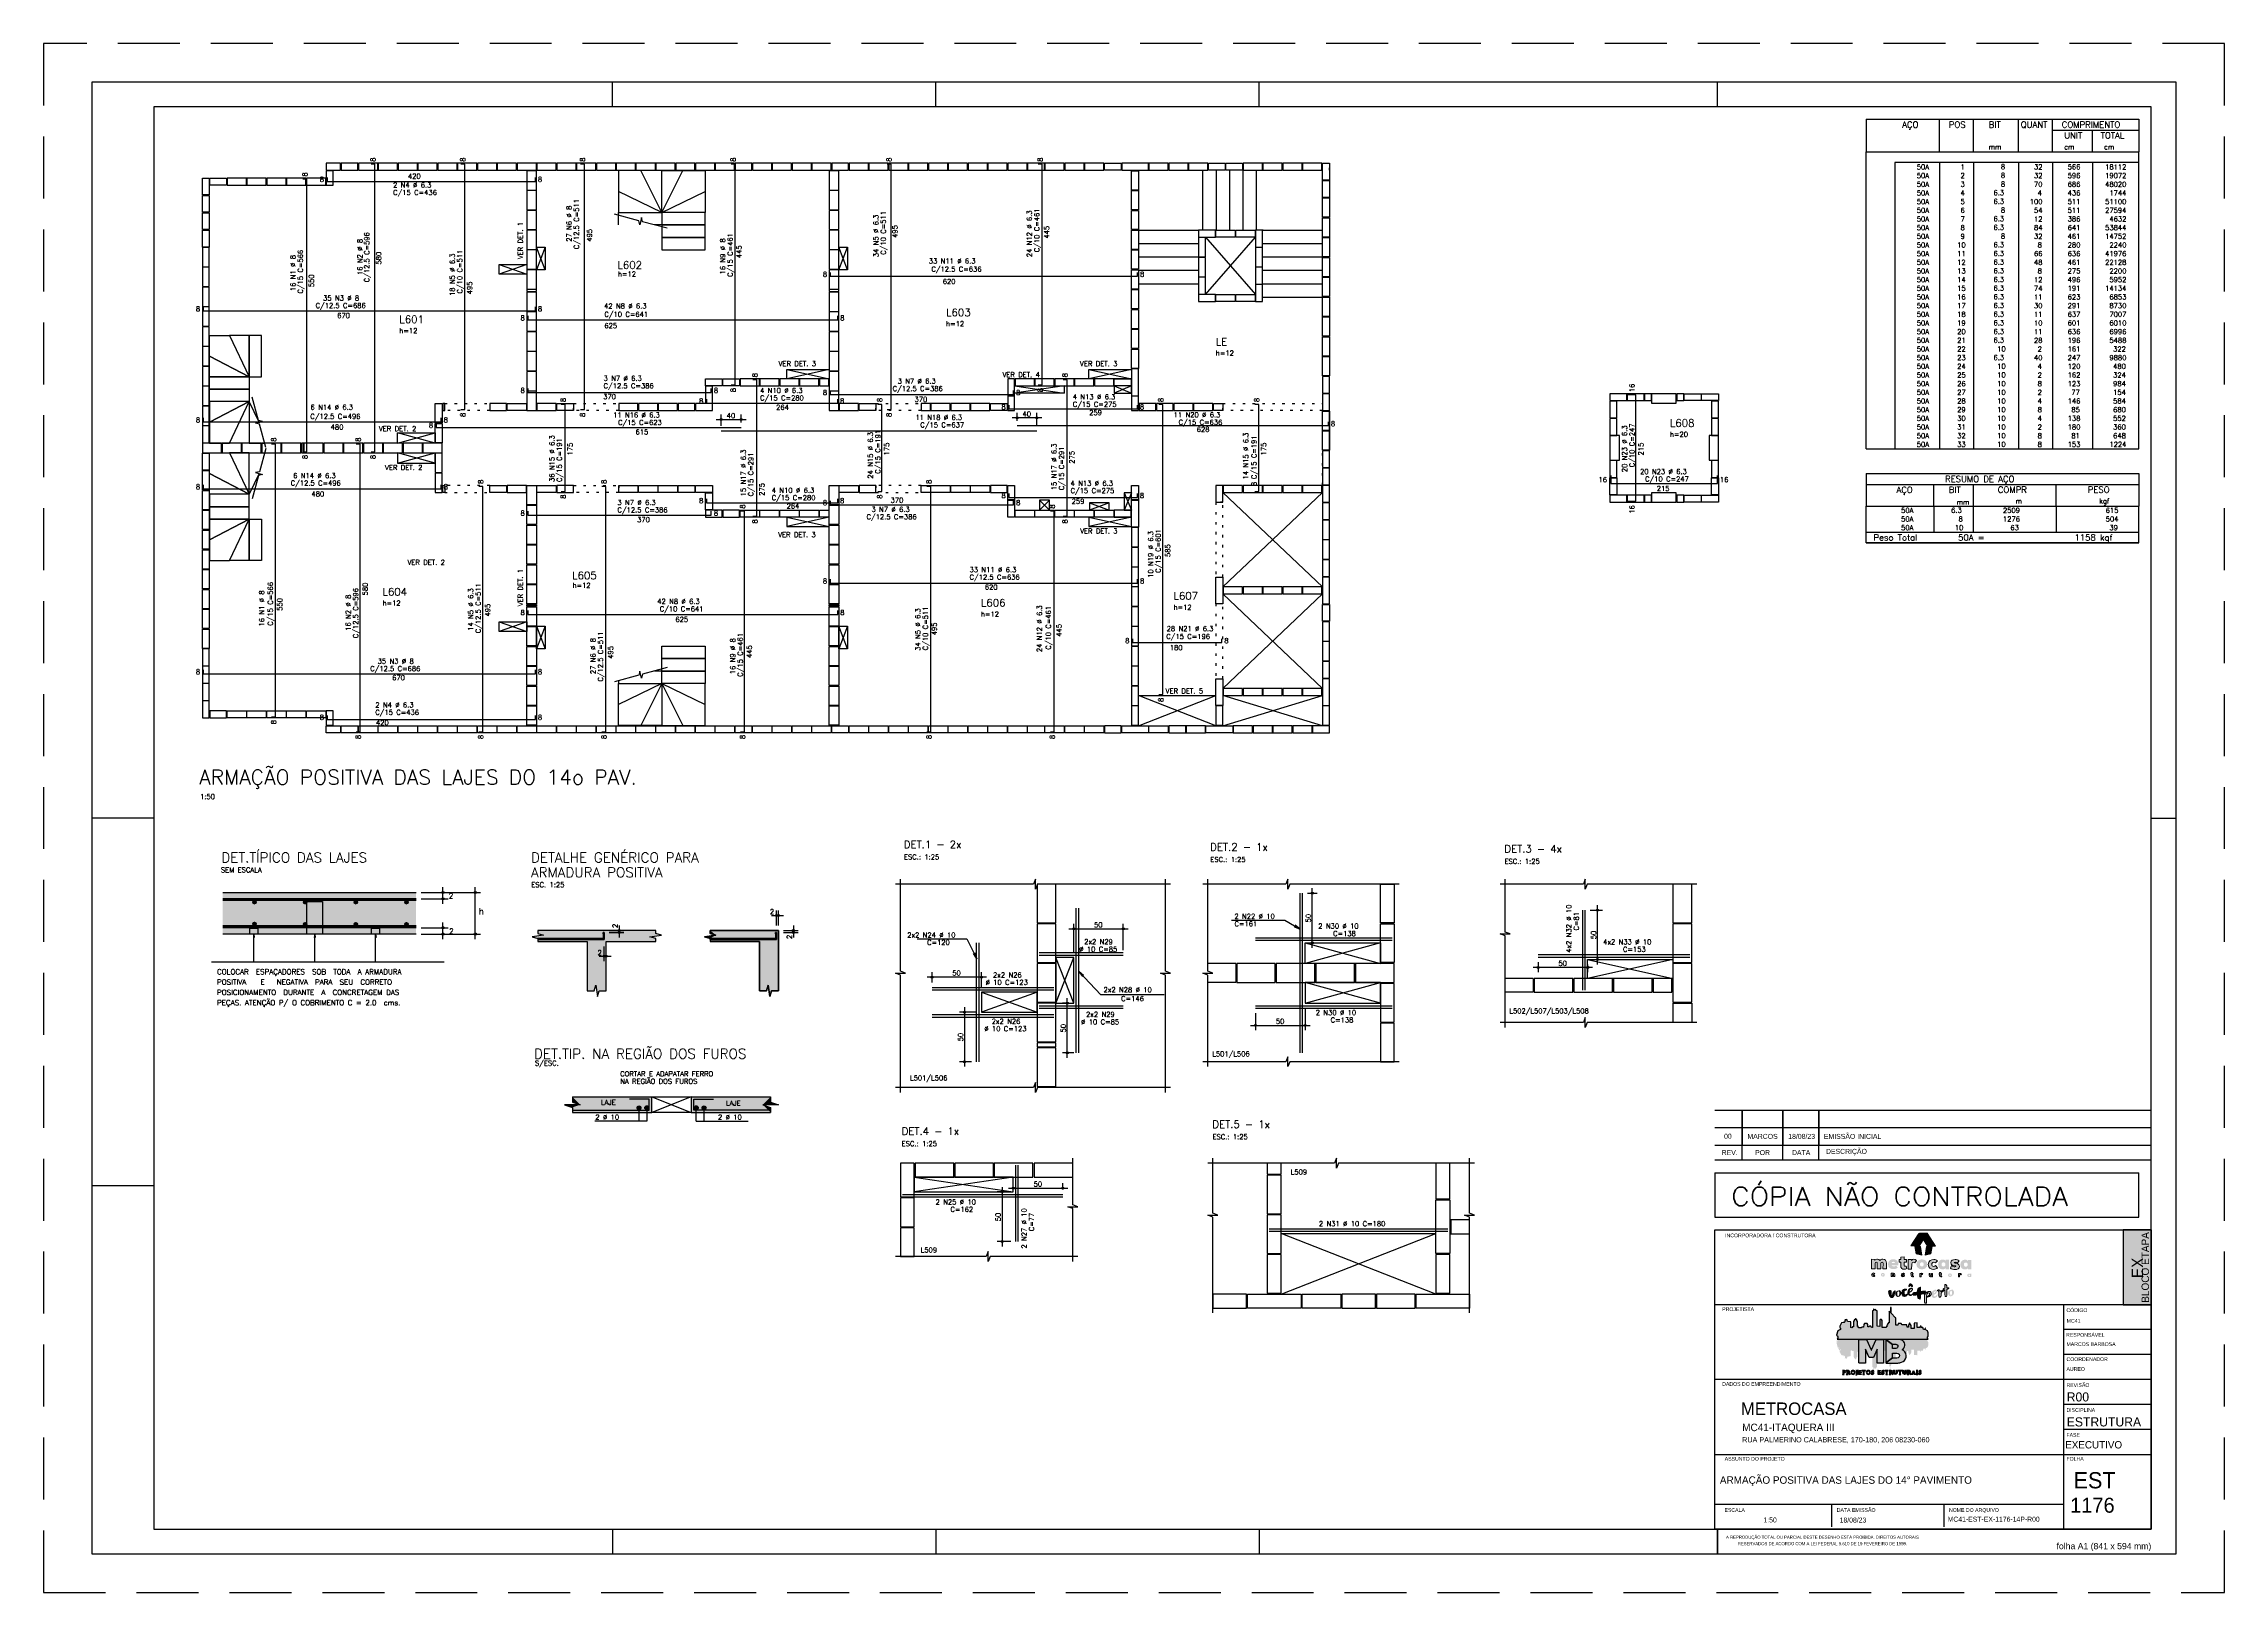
# Model space of a CAD drawing. Extents: x -1.9 to 86, y -1.5 to 61.
import ezdxf
from ezdxf.enums import TextEntityAlignment as Align

# ---------------------------------------------------------------- set-up
doc = ezdxf.new("R2010")
doc.units = 0
doc.header["$MEASUREMENT"] = 0
for name, pattern in [('CENTER', [2, 1.25, -0.25, 0.25, -0.25]), ('ESTILO_TQS_0002', [0.4, 0.1, -0.3]), ('HIDDEN', [0.375, 0.25, -0.125])]:
    doc.linetypes.add(name, pattern=pattern)
doc.layers.get('0').update_dxf_attribs({"linetype": 'CONTINUOUS'})
doc.layers.get('Defpoints').update_dxf_attribs({"linetype": 'CONTINUOUS'})
for name, color, linetype in [('_ARQUIVO', 7, 'CONTINUOUS'), ('ARQ-MAR', 2, 'CONTINUOUS'), ('ARQ_CAR', 7, 'CONTINUOUS'), ('ARQ_CAR-TXT', 7, 'CONTINUOUS'), ('ARQ_FOLHA', 7, 'CONTINUOUS'), ('ARQ_TXT-2', 2, 'CONTINUOUS'), ('ARQ_TXT-4', 4, 'CONTINUOUS'), ('ARQ_VISTA 0', 251, 'CONTINUOUS'), ('H7', 1, 'CONTINUOUS'), ('Layer 1', 7, 'CONTINUOUS'), ('PENA_01', 1, 'CONTINUOUS'), ('PENA_02', 2, 'CONTINUOUS'), ('PENA_03', 3, 'CONTINUOUS'), ('PENA_04', 4, 'CONTINUOUS'), ('PENA_05', 5, 'CONTINUOUS'), ('PENA_10', 253, 'CONTINUOUS'), ('PSG-NV1-HTC-251', 251, 'CONTINUOUS'), ('PSG-NV2-FLH-SELO', 1, 'CONTINUOUS'), ('ver', 20, 'CONTINUOUS')]:
    doc.layers.add(name, color=color, linetype=linetype)
doc.styles.add('01-MILLEU', font='GOTHIC.TTF')
doc.styles.add('CARIMBO', font='romans.shx', dxfattribs={"height": 30})
doc.styles.add('R300', font='SIMPLEX.SHX', dxfattribs={"width": 1.1, "height": 5.5})
doc.styles.get("Standard").update_dxf_attribs({"font": 'ROMANS.SHX'})
doc.styles.add('TQS_ARIAL', font='arial.ttf')

# ---------------------------------------------------------------- blocks, each defined once
blk = doc.blocks.new('FOLHA A1 - 841 X 594')
at = {"layer": 'ARQ_FOLHA', "color": 1}
for p, q in [((-631, 584), (-631, 594)), ((-500.5, 584), (-500.5, 594)), ((-370, 584), (-370, 594)), ((-185, 584), (-185, 594)), ((-816, 297), (-841, 297)), ((-10, 297), (0, 297)), ((-816, 148.5), (-841, 148.5)), ((-631, 10), (-631, 0)), ((-500.5, 10), (-500.5, 0)), ((-370, 10), (-370, 0)), ((-185, 10), (-185, 0.5)), ((-185, 0.5), (-185, 10)), ((-185, 9.5), (-185, 0)), ((-185, 9.5), (-185, 0)), ((-185, 0), (-185, 9.5))]:
    blk.add_line(p, q, dxfattribs=at)
for points in [[(-841, 0), (0, 0), (0, 594), (-841, 594)], [(-816, 10), (-10, 10), (-10, 584), (-816, 584)]]:
    blk.add_lwpolyline(points, close=True, dxfattribs=at)
at = {"layer": 'Defpoints', "color": 8, "linetype": 'HIDDEN', "ltscale": 100}
blk.add_lwpolyline([(-860.5, 609.5), (-860.5, -15.5), (19.5, -15.5), (19.5, 609.5)], close=True, dxfattribs=at)
at = {"layer": 'ARQ_FOLHA', "insert": (-10, 4.42), "char_height": 2.5, "width": 84.157, "attachment_point": 3, "style": 'TQS_ARIAL'}
blk.add_mtext('\\pxt3;folha A1 (841 x 594 mm)', dxfattribs=at)
at = {"layer": 'PSG-NV1-HTC-251', "insert": (-185, 10), "char_height": 1.25, "width": 84.6052, "attachment_point": 1, "line_spacing_factor": 1.25, "style": 'CARIMBO'}
blk.add_mtext('\\pxqc;{\\fArial Narrow|b0|i0|c0|p34;\\PA REPRODUÇÃO TOTAL OU PARCIAL DESTE DESENHO ESTÁ PROIBIDA. DIREITOS AUTORAIS \\PRESERVADOS DE ACORDO COM A LEI FEDERAL 9.610 DE 19 FEVEREIRO DE 1998.}', dxfattribs=at)
blk = doc.blocks.new('*U24')
blk.add_blockref('FOLHA A1 - 841 X 594', (0, 0))
blk = doc.blocks.new('*U27')
at = {"layer": 'ARQ_CAR-TXT', "true_color": 0x58ba48}
h = blk.add_hatch(color=85, dxfattribs=at)
h.dxf.hatch_style = 1
h.paths.add_polyline_path([(-11.28, 0), (0, 0), (0, 30), (-11.28, 30)])
at = {"layer": 'ARQ_CAR', "color": 5}
blk.add_lwpolyline([(-11.28, 0), (0, 0), (0, 30), (-11.28, 30)], close=True, dxfattribs=at)
at = {"layer": 'ARQ_CAR-TXT', "color": 4, "style": '01-MILLEU'}
blk.add_text('EX', height=4.614, rotation=90, dxfattribs=at).set_placement((-3.26, 10.64))
at = {"layer": 'ARQ_TXT-2', "style": '01-MILLEU'}
blk.add_text('EXECUTIVO', height=2.95, dxfattribs=at).set_placement((-34.5, -57.63))
blk = doc.blocks.new('METROCASA')
at = {"layer": 'Layer 1', "true_color": 0xed1c24}
h = blk.add_hatch(color=240, dxfattribs=at)
h.dxf.hatch_style = 2
h.paths.add_polyline_path([(-1.29, 0.86), (-1.02, -0.59), (0.13, -0.85), (-0.13, 0.85)])
h.paths.add_polyline_path([(2.84, 0.94), (1.22, 3.51), (-0.37, 3.52), (1.27, 0.94)])
h.paths.add_polyline_path([(-2.08, 0.96), (-0.44, 0.95), (0.36, 2.19), (-0.45, 3.48)])
h.paths.add_polyline_path([(0.77, -0.85), (1.92, -0.6), (2.21, 0.84), (1.05, 0.84)])
at = {"layer": 'Layer 1', "true_color": 0x404041}
h = blk.add_hatch(color=250, dxfattribs=at)
h.dxf.hatch_style = 2
edge = h.paths.add_edge_path()
edge.add_spline(control_points=[(-3.66, -4.74), (-3.71, -4.74), (-3.72, -4.72), (-3.72, -4.71), (-3.72, -4.68), (-3.69, -4.68), (-3.66, -4.68), (-3.6, -4.68), (-3.52, -4.7), (-3.48, -4.72), (-3.48, -4.72), (-3.38, -4.57), (-3.38, -4.57), (-3.44, -4.52), (-3.54, -4.48), (-3.65, -4.48), (-3.81, -4.48), (-3.97, -4.54), (-3.97, -4.71), (-3.97, -4.87), (-3.81, -4.92), (-3.68, -4.93), (-3.63, -4.93), (-3.61, -4.94), (-3.61, -4.97), (-3.61, -4.99), (-3.63, -5), (-3.68, -5), (-3.73, -5), (-3.81, -4.99), (-3.92, -4.92), (-3.92, -4.92), (-4, -5.11), (-4, -5.11), (-3.92, -5.16), (-3.79, -5.2), (-3.67, -5.2), (-3.51, -5.2), (-3.36, -5.14), (-3.35, -4.97), (-3.35, -4.79), (-3.52, -4.75), (-3.66, -4.74)], knot_values=[0, 0, 0, 0, 1, 1, 1, 2, 2, 2, 3, 3, 3, 4, 4, 4, 5, 5, 5, 6, 6, 6, 7, 7, 7, 8, 8, 8, 9, 9, 9, 10, 10, 10, 11, 11, 11, 12, 12, 12, 13, 13, 13, 14, 14, 14, 14], degree=3, periodic=0)
edge = h.paths.add_edge_path()
edge.add_spline(control_points=[(-5.55, -4.47), (-5.62, -4.47), (-5.7, -4.5), (-5.76, -4.56), (-5.76, -4.56), (-5.77, -4.49), (-5.77, -4.49), (-5.77, -4.49), (-6, -4.49), (-6, -4.49), (-6, -4.49), (-6, -5.17), (-6, -5.17), (-6, -5.17), (-5.75, -5.17), (-5.75, -5.17), (-5.75, -5.17), (-5.75, -4.81), (-5.75, -4.81), (-5.75, -4.72), (-5.69, -4.68), (-5.63, -4.68), (-5.58, -4.68), (-5.54, -4.71), (-5.54, -4.79), (-5.54, -4.79), (-5.54, -5.17), (-5.54, -5.17), (-5.54, -5.17), (-5.29, -5.17), (-5.29, -5.17), (-5.29, -5.17), (-5.28, -4.79), (-5.28, -4.79), (-5.28, -4.55), (-5.4, -4.48), (-5.55, -4.47)], knot_values=[0, 0, 0, 0, 1, 1, 1, 2, 2, 2, 3, 3, 3, 4, 4, 4, 5, 5, 5, 6, 6, 6, 7, 7, 7, 8, 8, 8, 9, 9, 9, 10, 10, 10, 11, 11, 11, 12, 12, 12, 12], degree=3, periodic=0)
edge = h.paths.add_edge_path()
edge.add_spline(control_points=[(-7.69, -4.46), (-7.89, -4.46), (-8.08, -4.57), (-8.08, -4.82), (-8.08, -5.06), (-7.89, -5.17), (-7.69, -5.17), (-7.5, -5.18), (-7.3, -5.07), (-7.3, -4.82), (-7.3, -4.57), (-7.49, -4.47), (-7.69, -4.46)], knot_values=[0, 0, 0, 0, 1, 1, 1, 2, 2, 2, 3, 3, 3, 4, 4, 4, 4], degree=3, periodic=0)
edge = h.paths.add_edge_path()
edge.add_spline(control_points=[(-7.69, -4.97), (-7.78, -4.97), (-7.83, -4.9), (-7.83, -4.82), (-7.83, -4.74), (-7.78, -4.67), (-7.69, -4.67), (-7.6, -4.67), (-7.55, -4.74), (-7.55, -4.82), (-7.55, -4.9), (-7.61, -4.97), (-7.69, -4.97)], knot_values=[0, 0, 0, 0, 1, 1, 1, 2, 2, 2, 3, 3, 3, 4, 4, 4, 4], degree=3, periodic=0)
edge = h.paths.add_edge_path()
edge.add_spline(control_points=[(-9.57, -4.95), (-9.67, -4.95), (-9.72, -4.88), (-9.72, -4.81), (-9.72, -4.73), (-9.67, -4.66), (-9.57, -4.66), (-9.53, -4.66), (-9.49, -4.67), (-9.46, -4.71), (-9.46, -4.71), (-9.32, -4.56), (-9.32, -4.56), (-9.39, -4.49), (-9.49, -4.45), (-9.59, -4.45), (-9.78, -4.45), (-9.97, -4.56), (-9.97, -4.81), (-9.97, -5.06), (-9.78, -5.16), (-9.59, -5.16), (-9.48, -5.16), (-9.39, -5.12), (-9.3, -5.05), (-9.3, -5.05), (-9.45, -4.9), (-9.45, -4.9), (-9.48, -4.93), (-9.53, -4.95), (-9.57, -4.95)], knot_values=[0, 0, 0, 0, 1, 1, 1, 2, 2, 2, 3, 3, 3, 4, 4, 4, 5, 5, 5, 6, 6, 6, 7, 7, 7, 8, 8, 8, 9, 9, 9, 10, 10, 10, 10], degree=3, periodic=0)
edge = h.paths.add_edge_path()
edge.add_spline(control_points=[(-1.68, -5), (-1.72, -5), (-1.74, -4.98), (-1.74, -4.93), (-1.74, -4.93), (-1.74, -4.71), (-1.74, -4.71), (-1.74, -4.71), (-1.59, -4.71), (-1.59, -4.71), (-1.59, -4.71), (-1.59, -4.52), (-1.59, -4.52), (-1.59, -4.52), (-1.74, -4.52), (-1.74, -4.52), (-1.74, -4.52), (-1.74, -4.32), (-1.74, -4.32), (-1.74, -4.32), (-1.99, -4.34), (-1.99, -4.34), (-1.99, -4.34), (-1.99, -4.51), (-1.99, -4.51), (-1.99, -4.51), (-2.1, -4.51), (-2.1, -4.51), (-2.1, -4.51), (-2.1, -4.71), (-2.1, -4.71), (-2.1, -4.71), (-1.99, -4.71), (-1.99, -4.71), (-1.99, -4.71), (-1.99, -4.93), (-1.99, -4.93), (-2, -5.14), (-1.88, -5.21), (-1.74, -5.21), (-1.67, -5.21), (-1.61, -5.19), (-1.55, -5.16), (-1.55, -5.16), (-1.6, -4.97), (-1.6, -4.97), (-1.62, -4.99), (-1.65, -5), (-1.68, -5)], knot_values=[0, 0, 0, 0, 1, 1, 1, 2, 2, 2, 3, 3, 3, 4, 4, 4, 5, 5, 5, 6, 6, 6, 7, 7, 7, 8, 8, 8, 9, 9, 9, 10, 10, 10, 11, 11, 11, 12, 12, 12, 13, 13, 13, 14, 14, 14, 15, 15, 15, 16, 16, 16, 16], degree=3, periodic=0)
edge = h.paths.add_edge_path()
edge.add_spline(control_points=[(9.78, -4.57), (9.78, -4.57), (9.77, -4.65), (9.77, -4.65), (9.73, -4.59), (9.66, -4.56), (9.57, -4.56), (9.37, -4.56), (9.24, -4.71), (9.24, -4.91), (9.24, -5.11), (9.35, -5.25), (9.55, -5.26), (9.62, -5.27), (9.71, -5.24), (9.77, -5.18), (9.77, -5.18), (9.78, -5.25), (9.78, -5.25), (9.78, -5.25), (10.01, -5.25), (10.01, -5.25), (10.01, -5.25), (10.02, -4.57), (10.02, -4.57), (10.02, -4.57), (9.78, -4.57), (9.78, -4.57)], knot_values=[0, 0, 0, 0, 1, 1, 1, 2, 2, 2, 3, 3, 3, 4, 4, 4, 5, 5, 5, 6, 6, 6, 7, 7, 7, 8, 8, 8, 9, 9, 9, 9], degree=3, periodic=0)
edge = h.paths.add_edge_path()
edge.add_spline(control_points=[(9.62, -5.06), (9.55, -5.06), (9.49, -5), (9.49, -4.91), (9.49, -4.82), (9.55, -4.76), (9.62, -4.76), (9.71, -4.76), (9.76, -4.82), (9.76, -4.91), (9.76, -4.99), (9.71, -5.06), (9.62, -5.06)], knot_values=[0, 0, 0, 0, 1, 1, 1, 2, 2, 2, 3, 3, 3, 4, 4, 4, 4], degree=3, periodic=0)
edge = h.paths.add_edge_path()
edge.add_spline(control_points=[(7.69, -4.64), (7.69, -4.64), (7.68, -4.56), (7.68, -4.56), (7.68, -4.56), (7.45, -4.56), (7.45, -4.56), (7.45, -4.56), (7.45, -5.24), (7.45, -5.24), (7.45, -5.24), (7.7, -5.24), (7.7, -5.24), (7.7, -5.24), (7.7, -4.89), (7.7, -4.89), (7.7, -4.8), (7.76, -4.76), (7.82, -4.76), (7.86, -4.76), (7.89, -4.77), (7.93, -4.8), (7.93, -4.8), (8.04, -4.62), (8.04, -4.62), (7.99, -4.57), (7.93, -4.55), (7.86, -4.55), (7.79, -4.55), (7.73, -4.57), (7.69, -4.64)], knot_values=[0, 0, 0, 0, 1, 1, 1, 2, 2, 2, 3, 3, 3, 4, 4, 4, 5, 5, 5, 6, 6, 6, 7, 7, 7, 8, 8, 8, 9, 9, 9, 10, 10, 10, 10], degree=3, periodic=0)
edge = h.paths.add_edge_path()
edge.add_spline(control_points=[(5.76, -4.54), (5.56, -4.54), (5.37, -4.64), (5.37, -4.89), (5.37, -5.14), (5.56, -5.24), (5.75, -5.25), (5.95, -5.25), (6.14, -5.14), (6.14, -4.89), (6.15, -4.65), (5.96, -4.54), (5.76, -4.54)], knot_values=[0, 0, 0, 0, 1, 1, 1, 2, 2, 2, 3, 3, 3, 4, 4, 4, 4], degree=3, periodic=0)
edge = h.paths.add_edge_path()
edge.add_spline(control_points=[(5.76, -5.04), (5.67, -5.04), (5.62, -4.97), (5.62, -4.89), (5.62, -4.81), (5.67, -4.74), (5.76, -4.74), (5.85, -4.74), (5.9, -4.81), (5.9, -4.89), (5.9, -4.97), (5.84, -5.04), (5.76, -5.04)], knot_values=[0, 0, 0, 0, 1, 1, 1, 2, 2, 2, 3, 3, 3, 4, 4, 4, 4], degree=3, periodic=0)
edge = h.paths.add_edge_path()
edge.add_spline(control_points=[(4, -5.03), (3.96, -5.03), (3.94, -5.01), (3.93, -4.96), (3.93, -4.96), (3.94, -4.74), (3.94, -4.74), (3.94, -4.74), (4.09, -4.74), (4.09, -4.74), (4.09, -4.74), (4.09, -4.55), (4.09, -4.55), (4.09, -4.55), (3.94, -4.55), (3.94, -4.55), (3.94, -4.55), (3.94, -4.35), (3.94, -4.35), (3.94, -4.35), (3.69, -4.38), (3.69, -4.38), (3.69, -4.38), (3.69, -4.54), (3.69, -4.54), (3.69, -4.54), (3.58, -4.54), (3.58, -4.54), (3.58, -4.54), (3.58, -4.74), (3.58, -4.74), (3.58, -4.74), (3.69, -4.74), (3.69, -4.74), (3.69, -4.74), (3.68, -4.96), (3.68, -4.96), (3.68, -5.17), (3.8, -5.24), (3.93, -5.24), (4, -5.24), (4.07, -5.22), (4.13, -5.19), (4.13, -5.19), (4.08, -5), (4.08, -5), (4.05, -5.02), (4.03, -5.03), (4, -5.03)], knot_values=[0, 0, 0, 0, 1, 1, 1, 2, 2, 2, 3, 3, 3, 4, 4, 4, 5, 5, 5, 6, 6, 6, 7, 7, 7, 8, 8, 8, 9, 9, 9, 10, 10, 10, 11, 11, 11, 12, 12, 12, 13, 13, 13, 14, 14, 14, 15, 15, 15, 16, 16, 16, 16], degree=3, periodic=0)
edge = h.paths.add_edge_path()
edge.add_spline(control_points=[(2.03, -4.89), (2.03, -4.98), (1.97, -5.02), (1.91, -5.02), (1.87, -5.02), (1.82, -4.99), (1.82, -4.9), (1.82, -4.9), (1.82, -4.53), (1.82, -4.53), (1.82, -4.53), (1.57, -4.53), (1.57, -4.53), (1.57, -4.53), (1.57, -4.9), (1.57, -4.9), (1.57, -5.15), (1.69, -5.22), (1.83, -5.22), (1.9, -5.23), (1.99, -5.2), (2.05, -5.14), (2.05, -5.14), (2.06, -5.21), (2.06, -5.21), (2.06, -5.21), (2.28, -5.21), (2.28, -5.21), (2.28, -5.21), (2.28, -4.53), (2.28, -4.53), (2.28, -4.53), (2.03, -4.53), (2.03, -4.53), (2.03, -4.53), (2.03, -4.89), (2.03, -4.89)], knot_values=[0, 0, 0, 0, 1, 1, 1, 2, 2, 2, 3, 3, 3, 4, 4, 4, 5, 5, 5, 6, 6, 6, 7, 7, 7, 8, 8, 8, 9, 9, 9, 10, 10, 10, 11, 11, 11, 12, 12, 12, 12], degree=3, periodic=0)
edge = h.paths.add_edge_path()
edge.add_spline(control_points=[(-0.02, -4.59), (-0.02, -4.59), (-0.04, -4.52), (-0.04, -4.52), (-0.04, -4.52), (-0.26, -4.52), (-0.26, -4.52), (-0.26, -4.52), (-0.27, -5.2), (-0.27, -5.2), (-0.27, -5.2), (-0.02, -5.2), (-0.02, -5.2), (-0.02, -5.2), (-0.01, -4.85), (-0.01, -4.85), (-0.01, -4.76), (0.04, -4.72), (0.1, -4.72), (0.15, -4.72), (0.18, -4.73), (0.22, -4.76), (0.22, -4.76), (0.32, -4.58), (0.32, -4.58), (0.28, -4.53), (0.21, -4.51), (0.14, -4.5), (0.08, -4.5), (0.01, -4.53), (-0.02, -4.59)], knot_values=[0, 0, 0, 0, 1, 1, 1, 2, 2, 2, 3, 3, 3, 4, 4, 4, 5, 5, 5, 6, 6, 6, 7, 7, 7, 8, 8, 8, 9, 9, 9, 10, 10, 10, 10], degree=3, periodic=0)
at = {"layer": 'Layer 1', "true_color": 0xed1c24}
h = blk.add_hatch(color=240, dxfattribs=at)
h.dxf.hatch_style = 2
edge = h.paths.add_edge_path()
edge.add_spline(control_points=[(-1.94, -1.96), (-1.94, -1.96), (-1.98, -1.76), (-1.98, -1.76), (-1.98, -1.76), (-2.62, -1.75), (-2.62, -1.75), (-2.62, -1.75), (-2.63, -3.66), (-2.63, -3.66), (-2.63, -3.66), (-1.92, -3.66), (-1.92, -3.66), (-1.92, -3.66), (-1.91, -2.67), (-1.91, -2.67), (-1.91, -2.42), (-1.76, -2.31), (-1.58, -2.31), (-1.46, -2.31), (-1.38, -2.34), (-1.26, -2.43), (-1.26, -2.43), (-0.98, -1.92), (-0.98, -1.92), (-1.1, -1.79), (-1.28, -1.71), (-1.48, -1.71), (-1.66, -1.71), (-1.84, -1.79), (-1.94, -1.96)], knot_values=[0, 0, 0, 0, 1, 1, 1, 2, 2, 2, 3, 3, 3, 4, 4, 4, 5, 5, 5, 6, 6, 6, 7, 7, 7, 8, 8, 8, 9, 9, 9, 10, 10, 10, 10], degree=3, periodic=0)
edge = h.paths.add_edge_path()
edge.add_spline(control_points=[(-5.6, -1.69), (-6.11, -1.69), (-6.66, -1.99), (-6.66, -2.69), (-6.67, -3.38), (-6.16, -3.68), (-5.56, -3.68), (-5.23, -3.68), (-4.92, -3.58), (-4.69, -3.37), (-4.69, -3.37), (-5.04, -2.98), (-5.04, -2.98), (-5.16, -3.07), (-5.32, -3.13), (-5.53, -3.13), (-5.68, -3.13), (-5.9, -3.06), (-5.95, -2.89), (-5.95, -2.89), (-4.62, -2.89), (-4.62, -2.89), (-4.45, -2.14), (-4.92, -1.69), (-5.6, -1.69)], knot_values=[0, 0, 0, 0, 1, 1, 1, 2, 2, 2, 3, 3, 3, 4, 4, 4, 5, 5, 5, 6, 6, 6, 7, 7, 7, 8, 8, 8, 8], degree=3, periodic=0)
edge = h.paths.add_edge_path()
edge.add_spline(control_points=[(-5.94, -2.43), (-5.89, -2.12), (-5.27, -2.13), (-5.25, -2.43), (-5.25, -2.43), (-5.94, -2.43), (-5.94, -2.43)], knot_values=[0, 0, 0, 0, 1, 1, 1, 2, 2, 2, 2], degree=3, periodic=0)
edge = h.paths.add_edge_path()
edge.add_spline(control_points=[(4.86, -2), (4.76, -1.84), (4.58, -1.75), (4.31, -1.75), (3.75, -1.74), (3.38, -2.17), (3.38, -2.74), (3.37, -3.29), (3.68, -3.69), (4.24, -3.73), (4.45, -3.74), (4.71, -3.67), (4.87, -3.49), (4.87, -3.49), (4.9, -3.7), (4.9, -3.7), (4.9, -3.7), (5.56, -3.7), (5.56, -3.7), (5.56, -3.7), (5.57, -1.8), (5.57, -1.8), (5.57, -1.8), (4.9, -1.79), (4.9, -1.79), (4.9, -1.79), (4.86, -2), (4.86, -2)], knot_values=[0, 0, 0, 0, 1, 1, 1, 2, 2, 2, 3, 3, 3, 4, 4, 4, 5, 5, 5, 6, 6, 6, 7, 7, 7, 8, 8, 8, 9, 9, 9, 9], degree=3, periodic=0)
edge = h.paths.add_edge_path()
edge.add_spline(control_points=[(4.46, -3.16), (4.25, -3.16), (4.08, -3.01), (4.08, -2.74), (4.08, -2.47), (4.25, -2.32), (4.47, -2.32), (4.72, -2.32), (4.86, -2.49), (4.86, -2.74), (4.86, -2.97), (4.7, -3.16), (4.46, -3.16)], knot_values=[0, 0, 0, 0, 1, 1, 1, 2, 2, 2, 3, 3, 3, 4, 4, 4, 4], degree=3, periodic=0)
edge = h.paths.add_edge_path()
edge.add_spline(control_points=[(-7.68, -1.68), (-7.94, -1.68), (-8.15, -1.76), (-8.31, -1.95), (-8.4, -1.77), (-8.59, -1.69), (-8.78, -1.68), (-8.98, -1.68), (-9.19, -1.76), (-9.31, -1.92), (-9.31, -1.92), (-9.36, -1.72), (-9.36, -1.72), (-9.36, -1.72), (-9.95, -1.71), (-9.95, -1.71), (-9.95, -1.71), (-9.96, -3.62), (-9.96, -3.62), (-9.96, -3.62), (-9.26, -3.62), (-9.26, -3.62), (-9.26, -3.62), (-9.25, -2.58), (-9.25, -2.58), (-9.25, -2.37), (-9.12, -2.27), (-9, -2.27), (-8.87, -2.27), (-8.8, -2.35), (-8.8, -2.57), (-8.8, -2.57), (-8.81, -3.62), (-8.81, -3.62), (-8.81, -3.62), (-8.11, -3.63), (-8.11, -3.63), (-8.11, -3.63), (-8.1, -2.58), (-8.1, -2.58), (-8.1, -2.37), (-7.98, -2.29), (-7.86, -2.29), (-7.75, -2.29), (-7.66, -2.37), (-7.66, -2.57), (-7.66, -2.57), (-7.67, -3.63), (-7.67, -3.63), (-7.67, -3.63), (-6.96, -3.63), (-6.96, -3.63), (-6.96, -3.63), (-6.95, -2.57), (-6.95, -2.57), (-6.95, -1.94), (-7.26, -1.68), (-7.68, -1.68)], knot_values=[0, 0, 0, 0, 1, 1, 1, 2, 2, 2, 3, 3, 3, 4, 4, 4, 5, 5, 5, 6, 6, 6, 7, 7, 7, 8, 8, 8, 9, 9, 9, 10, 10, 10, 11, 11, 11, 12, 12, 12, 13, 13, 13, 14, 14, 14, 15, 15, 15, 16, 16, 16, 17, 17, 17, 18, 18, 18, 19, 19, 19, 19], degree=3, periodic=0)
edge = h.paths.add_edge_path()
edge.add_spline(control_points=[(-3.23, -3.11), (-3.34, -3.11), (-3.41, -3.06), (-3.42, -2.93), (-3.42, -2.93), (-3.41, -2.3), (-3.41, -2.3), (-3.41, -2.3), (-2.98, -2.3), (-2.98, -2.3), (-2.98, -2.3), (-2.98, -1.76), (-2.98, -1.76), (-2.98, -1.76), (-3.41, -1.76), (-3.41, -1.76), (-3.41, -1.76), (-3.4, -1.21), (-3.4, -1.21), (-3.4, -1.21), (-4.11, -1.28), (-4.11, -1.28), (-4.11, -1.28), (-4.11, -1.76), (-4.11, -1.76), (-4.11, -1.76), (-4.42, -1.75), (-4.42, -1.75), (-4.42, -1.75), (-4.42, -2.3), (-4.42, -2.3), (-4.42, -2.3), (-4.11, -2.3), (-4.11, -2.3), (-4.11, -2.3), (-4.12, -2.92), (-4.12, -2.92), (-4.13, -3.52), (-3.79, -3.69), (-3.42, -3.7), (-3.22, -3.7), (-3.03, -3.66), (-2.87, -3.57), (-2.87, -3.57), (-3.02, -3.05), (-3.02, -3.05), (-3.08, -3.09), (-3.16, -3.11), (-3.23, -3.11)], knot_values=[0, 0, 0, 0, 1, 1, 1, 2, 2, 2, 3, 3, 3, 4, 4, 4, 5, 5, 5, 6, 6, 6, 7, 7, 7, 8, 8, 8, 9, 9, 9, 10, 10, 10, 11, 11, 11, 12, 12, 12, 13, 13, 13, 14, 14, 14, 15, 15, 15, 16, 16, 16, 16], degree=3, periodic=0)
edge = h.paths.add_edge_path()
edge.add_spline(control_points=[(2.53, -3.13), (2.26, -3.13), (2.12, -2.94), (2.12, -2.74), (2.12, -2.5), (2.27, -2.3), (2.54, -2.3), (2.66, -2.3), (2.77, -2.35), (2.86, -2.44), (2.86, -2.44), (3.24, -2.04), (3.24, -2.04), (3.04, -1.84), (2.77, -1.74), (2.5, -1.74), (1.96, -1.73), (1.43, -2.04), (1.42, -2.73), (1.42, -3.44), (1.94, -3.72), (2.5, -3.72), (2.78, -3.72), (3.06, -3.6), (3.28, -3.4), (3.28, -3.4), (2.88, -2.98), (2.88, -2.98), (2.79, -3.08), (2.66, -3.13), (2.53, -3.13)], knot_values=[0, 0, 0, 0, 1, 1, 1, 2, 2, 2, 3, 3, 3, 4, 4, 4, 5, 5, 5, 6, 6, 6, 7, 7, 7, 8, 8, 8, 9, 9, 9, 10, 10, 10, 10], degree=3, periodic=0)
edge = h.paths.add_edge_path()
edge.add_spline(control_points=[(9.37, -1.82), (9.37, -1.82), (9.33, -2.02), (9.33, -2.02), (9.23, -1.87), (9.04, -1.77), (8.77, -1.77), (8.22, -1.77), (7.85, -2.2), (7.84, -2.76), (7.84, -3.31), (8.15, -3.71), (8.71, -3.75), (8.92, -3.76), (9.17, -3.7), (9.34, -3.51), (9.34, -3.51), (9.37, -3.72), (9.37, -3.72), (9.37, -3.72), (10.02, -3.72), (10.02, -3.72), (10.02, -3.72), (10.03, -1.82), (10.03, -1.82), (10.03, -1.82), (9.37, -1.82), (9.37, -1.82)], knot_values=[0, 0, 0, 0, 1, 1, 1, 2, 2, 2, 3, 3, 3, 4, 4, 4, 5, 5, 5, 6, 6, 6, 7, 7, 7, 8, 8, 8, 9, 9, 9, 9], degree=3, periodic=0)
edge = h.paths.add_edge_path()
edge.add_spline(control_points=[(8.93, -3.18), (8.71, -3.18), (8.55, -3.03), (8.55, -2.76), (8.55, -2.5), (8.72, -2.34), (8.93, -2.35), (9.18, -2.35), (9.32, -2.51), (9.32, -2.77), (9.32, -2.99), (9.17, -3.18), (8.93, -3.18)], knot_values=[0, 0, 0, 0, 1, 1, 1, 2, 2, 2, 3, 3, 3, 4, 4, 4, 4], degree=3, periodic=0)
edge = h.paths.add_edge_path()
edge.add_spline(control_points=[(6.78, -2.48), (6.66, -2.48), (6.63, -2.42), (6.63, -2.39), (6.63, -2.32), (6.7, -2.29), (6.8, -2.3), (6.96, -2.29), (7.18, -2.35), (7.28, -2.41), (7.28, -2.41), (7.58, -1.99), (7.58, -1.99), (7.4, -1.85), (7.12, -1.76), (6.81, -1.76), (6.36, -1.75), (5.93, -1.92), (5.93, -2.38), (5.92, -2.84), (6.37, -2.99), (6.74, -3), (6.88, -3.02), (6.94, -3.05), (6.94, -3.11), (6.94, -3.17), (6.87, -3.2), (6.75, -3.2), (6.59, -3.19), (6.36, -3.18), (6.07, -2.98), (6.07, -2.98), (5.84, -3.5), (5.84, -3.5), (6.05, -3.66), (6.43, -3.75), (6.76, -3.76), (7.22, -3.76), (7.65, -3.58), (7.65, -3.11), (7.65, -2.61), (7.17, -2.49), (6.78, -2.48)], knot_values=[0, 0, 0, 0, 1, 1, 1, 2, 2, 2, 3, 3, 3, 4, 4, 4, 5, 5, 5, 6, 6, 6, 7, 7, 7, 8, 8, 8, 9, 9, 9, 10, 10, 10, 11, 11, 11, 12, 12, 12, 13, 13, 13, 14, 14, 14, 14], degree=3, periodic=0)
edge = h.paths.add_edge_path()
edge.add_spline(control_points=[(0.13, -1.72), (-0.42, -1.72), (-0.95, -2.01), (-0.96, -2.72), (-0.96, -3.41), (-0.42, -3.71), (0.12, -3.72), (0.66, -3.72), (1.21, -3.42), (1.22, -2.73), (1.22, -2.03), (0.7, -1.73), (0.13, -1.72)], knot_values=[0, 0, 0, 0, 1, 1, 1, 2, 2, 2, 3, 3, 3, 4, 4, 4, 4], degree=3, periodic=0)
edge = h.paths.add_edge_path()
edge.add_spline(control_points=[(0.13, -3.13), (-0.12, -3.13), (-0.27, -2.94), (-0.26, -2.72), (-0.26, -2.5), (-0.12, -2.3), (0.13, -2.31), (0.38, -2.31), (0.52, -2.5), (0.52, -2.72), (0.52, -2.96), (0.37, -3.14), (0.13, -3.13)], knot_values=[0, 0, 0, 0, 1, 1, 1, 2, 2, 2, 3, 3, 3, 4, 4, 4, 4], degree=3, periodic=0)
at = {"layer": 'Layer 1', "true_color": 0x404041}
h = blk.add_hatch(color=250, dxfattribs=at)
h.dxf.hatch_style = 2
edge = h.paths.add_edge_path()
edge.add_spline(control_points=[(-2.43, -7.17), (-2.4, -7.16), (-2.38, -7.15), (-2.36, -7.14), (-2.33, -7.13), (-2.31, -7.11), (-2.3, -7.09), (-2.28, -7.07), (-2.26, -7.04), (-2.24, -7.01), (-2.22, -6.98), (-2.2, -6.95), (-2.17, -6.92), (-2.15, -6.93), (-2.11, -6.95), (-2.08, -6.98), (-2.05, -7.01), (-2.01, -7.04), (-1.98, -7.06), (-1.94, -7.09), (-1.9, -7.11), (-1.87, -7.13), (-1.84, -7.14), (-1.81, -7.14), (-1.78, -7.12), (-1.75, -7.1), (-1.75, -7.07), (-1.76, -7.02), (-1.78, -6.98), (-1.8, -6.94), (-1.84, -6.89), (-1.87, -6.84), (-1.91, -6.8), (-1.96, -6.76), (-2, -6.72), (-2.04, -6.69), (-2.07, -6.68), (-2.11, -6.66), (-2.15, -6.65), (-2.18, -6.64), (-2.21, -6.64), (-2.24, -6.64), (-2.26, -6.65), (-2.29, -6.66), (-2.31, -6.68), (-2.33, -6.71), (-2.35, -6.73), (-2.36, -6.77), (-2.38, -6.82), (-2.4, -6.84), (-2.41, -6.87), (-2.43, -6.91), (-2.44, -6.95), (-2.46, -6.99), (-2.47, -7.03), (-2.48, -7.07), (-2.48, -7.11), (-2.48, -7.14), (-2.47, -7.16), (-2.46, -7.18), (-2.43, -7.17)], knot_values=[0, 0, 0, 0, 1, 1, 1, 2, 2, 2, 3, 3, 3, 4, 4, 4, 5, 5, 5, 6, 6, 6, 7, 7, 7, 8, 8, 8, 9, 9, 9, 10, 10, 10, 11, 11, 11, 12, 12, 12, 13, 13, 13, 14, 14, 14, 15, 15, 15, 16, 16, 16, 17, 17, 17, 18, 18, 18, 19, 19, 19, 20, 20, 20, 20], degree=3, periodic=0)
edge = h.paths.add_edge_path()
edge.add_spline(control_points=[(-5.26, -8.04), (-5.28, -8.03), (-5.33, -8.05), (-5.4, -8.1), (-5.49, -8.17), (-5.55, -8.25), (-5.6, -8.35), (-5.65, -8.45), (-5.69, -8.55), (-5.71, -8.65), (-5.74, -8.76), (-5.76, -8.85), (-5.77, -8.93), (-5.78, -9.02), (-5.8, -9.07), (-5.81, -9.1), (-5.83, -9.13), (-5.85, -9.12), (-5.88, -9.08), (-5.91, -9.04), (-5.94, -8.98), (-5.97, -8.89), (-6, -8.8), (-6.02, -8.7), (-6.04, -8.57), (-6.05, -8.44), (-6.05, -8.3), (-6.03, -8.14), (-6.03, -8.11), (-6.04, -8.08), (-6.06, -8.06), (-6.09, -8.03), (-6.12, -8.01), (-6.16, -8), (-6.2, -7.98), (-6.25, -7.98), (-6.3, -7.98), (-6.35, -7.99), (-6.4, -8), (-6.45, -8.03), (-6.48, -8.05), (-6.5, -8.08), (-6.52, -8.13), (-6.53, -8.18), (-6.53, -8.24), (-6.53, -8.31), (-6.53, -8.38), (-6.52, -8.45), (-6.5, -8.52), (-6.49, -8.6), (-6.47, -8.67), (-6.45, -8.74), (-6.43, -8.81), (-6.41, -8.87), (-6.39, -8.93), (-6.36, -8.98), (-6.34, -9.03), (-6.32, -9.05), (-6.29, -9.1), (-6.26, -9.14), (-6.23, -9.18), (-6.19, -9.23), (-6.16, -9.27), (-6.11, -9.3), (-6.07, -9.34), (-6.02, -9.36), (-5.96, -9.37), (-5.9, -9.38), (-5.83, -9.38), (-5.75, -9.35), (-5.71, -9.34), (-5.67, -9.31), (-5.63, -9.25), (-5.58, -9.19), (-5.54, -9.12), (-5.51, -9.05), (-5.47, -8.98), (-5.44, -8.9), (-5.41, -8.82), (-5.38, -8.74), (-5.36, -8.67), (-5.34, -8.61), (-5.32, -8.53), (-5.29, -8.44), (-5.27, -8.36), (-5.25, -8.27), (-5.23, -8.2), (-5.23, -8.15), (-5.22, -8.09), (-5.23, -8.06), (-5.26, -8.04)], knot_values=[0, 0, 0, 0, 1, 1, 1, 2, 2, 2, 3, 3, 3, 4, 4, 4, 5, 5, 5, 6, 6, 6, 7, 7, 7, 8, 8, 8, 9, 9, 9, 10, 10, 10, 11, 11, 11, 12, 12, 12, 13, 13, 13, 14, 14, 14, 15, 15, 15, 16, 16, 16, 17, 17, 17, 18, 18, 18, 19, 19, 19, 20, 20, 20, 21, 21, 21, 22, 22, 22, 23, 23, 23, 24, 24, 24, 25, 25, 25, 26, 26, 26, 27, 27, 27, 28, 28, 28, 29, 29, 29, 30, 30, 30, 30], degree=3, periodic=0)
edge = h.paths.add_edge_path()
edge.add_spline(control_points=[(-1.57, -8.39), (-1.57, -8.35), (-1.58, -8.33), (-1.6, -8.33), (-1.62, -8.34), (-1.64, -8.36), (-1.66, -8.39), (-1.68, -8.43), (-1.71, -8.47), (-1.75, -8.52), (-1.78, -8.56), (-1.82, -8.61), (-1.87, -8.65), (-1.92, -8.7), (-1.99, -8.73), (-2.07, -8.75), (-2.11, -8.76), (-2.14, -8.76), (-2.17, -8.75), (-2.19, -8.74), (-2.22, -8.73), (-2.24, -8.72), (-2.26, -8.7), (-2.27, -8.68), (-2.28, -8.66), (-2.3, -8.64), (-2.31, -8.61), (-2.31, -8.59), (-2.33, -8.53), (-2.34, -8.45), (-2.33, -8.37), (-2.27, -8.37), (-2.2, -8.36), (-2.14, -8.33), (-2.08, -8.31), (-2.02, -8.28), (-1.96, -8.23), (-1.89, -8.19), (-1.83, -8.12), (-1.77, -8.03), (-1.71, -7.95), (-1.68, -7.87), (-1.66, -7.8), (-1.65, -7.72), (-1.65, -7.65), (-1.67, -7.59), (-1.69, -7.53), (-1.72, -7.48), (-1.77, -7.45), (-1.81, -7.41), (-1.87, -7.39), (-1.93, -7.39), (-2, -7.4), (-2.06, -7.41), (-2.13, -7.43), (-2.2, -7.44), (-2.26, -7.47), (-2.32, -7.5), (-2.38, -7.53), (-2.44, -7.57), (-2.49, -7.62), (-2.54, -7.67), (-2.58, -7.72), (-2.62, -7.78), (-2.66, -7.87), (-2.7, -7.94), (-2.72, -8.02), (-2.74, -8.1), (-2.75, -8.16), (-2.76, -8.22), (-2.77, -8.29), (-2.77, -8.36), (-2.76, -8.42), (-2.75, -8.52), (-2.72, -8.62), (-2.68, -8.71), (-2.65, -8.78), (-2.6, -8.86), (-2.54, -8.92), (-2.47, -8.99), (-2.39, -9.03), (-2.28, -9.05), (-2.17, -9.07), (-2.07, -9.07), (-1.98, -9.04), (-1.9, -9.01), (-1.83, -8.97), (-1.78, -8.91), (-1.72, -8.86), (-1.68, -8.8), (-1.64, -8.73), (-1.61, -8.66), (-1.59, -8.6), (-1.58, -8.54), (-1.57, -8.48), (-1.56, -8.43), (-1.57, -8.39)], knot_values=[0, 0, 0, 0, 1, 1, 1, 2, 2, 2, 3, 3, 3, 4, 4, 4, 5, 5, 5, 6, 6, 6, 7, 7, 7, 8, 8, 8, 9, 9, 9, 10, 10, 10, 11, 11, 11, 12, 12, 12, 13, 13, 13, 14, 14, 14, 15, 15, 15, 16, 16, 16, 17, 17, 17, 18, 18, 18, 19, 19, 19, 20, 20, 20, 21, 21, 21, 22, 22, 22, 23, 23, 23, 24, 24, 24, 25, 25, 25, 26, 26, 26, 27, 27, 27, 28, 28, 28, 29, 29, 29, 30, 30, 30, 31, 31, 31, 32, 32, 32, 32], degree=3, periodic=0)
edge = h.paths.add_edge_path()
edge.add_spline(control_points=[(-2.31, -8.07), (-2.31, -8.04), (-2.3, -8.01), (-2.29, -7.98), (-2.27, -7.95), (-2.25, -7.9), (-2.23, -7.85), (-2.2, -7.81), (-2.17, -7.77), (-2.14, -7.75), (-2.1, -7.72), (-2.07, -7.7), (-2.03, -7.69), (-1.99, -7.67), (-1.95, -7.66), (-1.91, -7.65), (-1.9, -7.67), (-1.91, -7.7), (-1.91, -7.72), (-1.92, -7.75), (-1.93, -7.78), (-1.94, -7.81), (-1.95, -7.85), (-1.97, -7.89), (-2.01, -7.94), (-2.04, -7.99), (-2.07, -8.02), (-2.11, -8.05), (-2.15, -8.07), (-2.18, -8.09), (-2.21, -8.1), (-2.25, -8.11), (-2.29, -8.12), (-2.32, -8.13), (-2.32, -8.11), (-2.32, -8.09), (-2.31, -8.07)], knot_values=[0, 0, 0, 0, 1, 1, 1, 2, 2, 2, 3, 3, 3, 4, 4, 4, 5, 5, 5, 6, 6, 6, 7, 7, 7, 8, 8, 8, 9, 9, 9, 10, 10, 10, 11, 11, 11, 12, 12, 12, 12], degree=3, periodic=0)
edge = h.paths.add_edge_path()
edge.add_spline(control_points=[(-4.11, -8.09), (-4.16, -8), (-4.24, -7.93), (-4.34, -7.88), (-4.36, -7.87), (-4.38, -7.87), (-4.39, -7.87), (-4.4, -7.88), (-4.41, -7.89), (-4.43, -7.9), (-4.45, -7.92), (-4.48, -7.93), (-4.52, -7.95), (-4.57, -7.97), (-4.64, -7.99), (-4.74, -8), (-4.84, -8.02), (-4.93, -8.06), (-5, -8.14), (-5.07, -8.21), (-5.12, -8.29), (-5.15, -8.39), (-5.18, -8.48), (-5.2, -8.59), (-5.19, -8.69), (-5.18, -8.8), (-5.16, -8.89), (-5.11, -8.98), (-5.06, -9.06), (-5, -9.13), (-4.91, -9.18), (-4.82, -9.23), (-4.72, -9.25), (-4.59, -9.24), (-4.49, -9.22), (-4.4, -9.19), (-4.32, -9.13), (-4.24, -9.07), (-4.18, -9), (-4.12, -8.92), (-4.07, -8.84), (-4.03, -8.75), (-4.01, -8.65), (-3.99, -8.55), (-3.99, -8.45), (-4, -8.36), (-4.02, -8.26), (-4.05, -8.17), (-4.11, -8.09)], knot_values=[0, 0, 0, 0, 1, 1, 1, 2, 2, 2, 3, 3, 3, 4, 4, 4, 5, 5, 5, 6, 6, 6, 7, 7, 7, 8, 8, 8, 9, 9, 9, 10, 10, 10, 11, 11, 11, 12, 12, 12, 13, 13, 13, 14, 14, 14, 15, 15, 15, 16, 16, 16, 16], degree=3, periodic=0)
edge = h.paths.add_edge_path()
edge.add_spline(control_points=[(-4.4, -8.7), (-4.42, -8.76), (-4.44, -8.82), (-4.46, -8.88), (-4.48, -8.94), (-4.51, -8.98), (-4.54, -9.02), (-4.57, -9.06), (-4.6, -9.08), (-4.63, -9.09), (-4.66, -9.1), (-4.68, -9.08), (-4.7, -9.05), (-4.73, -9.01), (-4.74, -8.96), (-4.76, -8.9), (-4.77, -8.84), (-4.77, -8.77), (-4.78, -8.7), (-4.78, -8.62), (-4.78, -8.55), (-4.78, -8.48), (-4.78, -8.41), (-4.77, -8.36), (-4.76, -8.3), (-4.75, -8.25), (-4.74, -8.22), (-4.73, -8.21), (-4.68, -8.16), (-4.64, -8.14), (-4.6, -8.14), (-4.55, -8.14), (-4.5, -8.17), (-4.44, -8.23), (-4.41, -8.25), (-4.4, -8.29), (-4.39, -8.34), (-4.37, -8.39), (-4.37, -8.44), (-4.37, -8.5), (-4.38, -8.57), (-4.39, -8.63), (-4.4, -8.7)], knot_values=[0, 0, 0, 0, 1, 1, 1, 2, 2, 2, 3, 3, 3, 4, 4, 4, 5, 5, 5, 6, 6, 6, 7, 7, 7, 8, 8, 8, 9, 9, 9, 10, 10, 10, 11, 11, 11, 12, 12, 12, 13, 13, 13, 14, 14, 14, 14], degree=3, periodic=0)
edge = h.paths.add_edge_path()
edge.add_spline(control_points=[(-2.78, -8.64), (-2.8, -8.64), (-2.82, -8.66), (-2.85, -8.69), (-2.88, -8.72), (-2.92, -8.74), (-2.96, -8.77), (-3, -8.79), (-3.05, -8.81), (-3.1, -8.82), (-3.15, -8.84), (-3.21, -8.83), (-3.28, -8.81), (-3.32, -8.8), (-3.36, -8.77), (-3.39, -8.72), (-3.41, -8.67), (-3.43, -8.6), (-3.44, -8.53), (-3.45, -8.46), (-3.45, -8.39), (-3.44, -8.31), (-3.43, -8.23), (-3.41, -8.15), (-3.39, -8.08), (-3.36, -8.01), (-3.32, -7.96), (-3.27, -7.93), (-3.23, -7.9), (-3.18, -7.88), (-3.13, -7.87), (-3.09, -7.86), (-3.05, -7.86), (-3.01, -7.86), (-2.98, -7.86), (-2.96, -7.86), (-2.95, -7.85), (-2.94, -7.83), (-2.95, -7.8), (-2.98, -7.76), (-3.02, -7.73), (-3.06, -7.7), (-3.12, -7.68), (-3.18, -7.67), (-3.25, -7.66), (-3.33, -7.67), (-3.41, -7.68), (-3.49, -7.72), (-3.58, -7.79), (-3.67, -7.86), (-3.74, -7.94), (-3.79, -8.03), (-3.84, -8.12), (-3.87, -8.21), (-3.89, -8.3), (-3.9, -8.39), (-3.9, -8.48), (-3.89, -8.57), (-3.88, -8.66), (-3.85, -8.74), (-3.82, -8.82), (-3.78, -8.89), (-3.73, -8.96), (-3.68, -9.01), (-3.62, -9.06), (-3.56, -9.1), (-3.49, -9.12), (-3.41, -9.14), (-3.34, -9.15), (-3.27, -9.14), (-3.21, -9.13), (-3.15, -9.11), (-3.09, -9.09), (-3.03, -9.06), (-2.98, -9.02), (-2.93, -8.98), (-2.89, -8.94), (-2.85, -8.9), (-2.82, -8.86), (-2.76, -8.78), (-2.73, -8.72), (-2.72, -8.68), (-2.72, -8.63), (-2.74, -8.62), (-2.78, -8.64)], knot_values=[0, 0, 0, 0, 1, 1, 1, 2, 2, 2, 3, 3, 3, 4, 4, 4, 5, 5, 5, 6, 6, 6, 7, 7, 7, 8, 8, 8, 9, 9, 9, 10, 10, 10, 11, 11, 11, 12, 12, 12, 13, 13, 13, 14, 14, 14, 15, 15, 15, 16, 16, 16, 17, 17, 17, 18, 18, 18, 19, 19, 19, 20, 20, 20, 21, 21, 21, 22, 22, 22, 23, 23, 23, 24, 24, 24, 25, 25, 25, 26, 26, 26, 27, 27, 27, 28, 28, 28, 28], degree=3, periodic=0)
at = {"layer": 'Layer 1', "true_color": 0x1b8e45}
h = blk.add_hatch(color=114, dxfattribs=at)
h.dxf.hatch_style = 2
edge = h.paths.add_edge_path()
edge.add_spline(control_points=[(0.79, -8.06), (0.59, -8.03), (-0.17, -8.19), (-0.17, -8.19), (-0.17, -8.19), (-0.11, -7.43), (-0.17, -7.33), (-0.22, -7.23), (-0.47, -7.45), (-0.61, -7.52), (-0.74, -7.59), (-0.74, -8.26), (-0.74, -8.26), (-0.74, -8.26), (-1.25, -8.38), (-1.45, -8.38), (-1.45, -8.43), (-1.45, -8.49), (-1.47, -8.56), (-1.48, -8.63), (-1.51, -8.7), (-1.54, -8.78), (-1.56, -8.82), (-1.58, -8.86), (-1.61, -8.89), (-1.61, -8.9), (-1.61, -8.9), (-1.6, -8.9), (-1.35, -8.97), (-0.75, -8.8), (-0.75, -8.8), (-0.75, -8.8), (-0.76, -9.13), (-0.67, -9.41), (-0.58, -9.69), (-0.21, -9.73), (-0.18, -9.61), (-0.15, -9.49), (-0.17, -8.73), (-0.17, -8.73), (-0.17, -8.73), (0.36, -8.62), (0.55, -8.6), (0.75, -8.58), (0.98, -8.09), (0.79, -8.06)], knot_values=[0, 0, 0, 0, 1, 1, 1, 2, 2, 2, 3, 3, 3, 4, 4, 4, 5, 5, 5, 6, 6, 6, 7, 7, 7, 8, 8, 8, 9, 9, 9, 10, 10, 10, 11, 11, 11, 12, 12, 12, 13, 13, 13, 14, 14, 14, 15, 15, 15, 15], degree=3, periodic=0)
at = {"layer": 'Layer 1', "true_color": 0x404041}
h = blk.add_hatch(color=250, dxfattribs=at)
h.dxf.hatch_style = 2
edge = h.paths.add_edge_path()
edge.add_spline(control_points=[(3.23, -8.73), (3.21, -8.72), (3.19, -8.73), (3.17, -8.77), (3.15, -8.81), (3.12, -8.85), (3.09, -8.9), (3.05, -8.95), (3.01, -9), (2.96, -9.05), (2.91, -9.1), (2.85, -9.13), (2.77, -9.15), (2.73, -9.16), (2.7, -9.16), (2.67, -9.16), (2.64, -9.15), (2.62, -9.14), (2.6, -9.13), (2.58, -9.11), (2.57, -9.09), (2.55, -9.07), (2.54, -9.05), (2.53, -9.03), (2.52, -9), (2.5, -8.94), (2.49, -8.87), (2.5, -8.79), (2.56, -8.79), (2.62, -8.77), (2.68, -8.74), (2.74, -8.72), (2.8, -8.68), (2.86, -8.64), (2.93, -8.59), (2.99, -8.52), (3.05, -8.43), (3.1, -8.35), (3.13, -8.27), (3.14, -8.2), (3.16, -8.12), (3.15, -8.05), (3.13, -7.99), (3.11, -7.94), (3.08, -7.89), (3.03, -7.85), (2.99, -7.82), (2.93, -7.8), (2.87, -7.81), (2.8, -7.81), (2.74, -7.82), (2.67, -7.84), (2.6, -7.86), (2.54, -7.89), (2.48, -7.92), (2.42, -7.96), (2.37, -8), (2.31, -8.05), (2.26, -8.09), (2.22, -8.15), (2.19, -8.21), (2.16, -8.27), (2.12, -8.34), (2.1, -8.42), (2.07, -8.5), (2.06, -8.58), (2.05, -8.66), (2.04, -8.75), (2.04, -8.83), (2.05, -8.92), (2.06, -9), (2.08, -9.08), (2.12, -9.15), (2.15, -9.23), (2.19, -9.29), (2.25, -9.34), (2.31, -9.39), (2.38, -9.43), (2.46, -9.44), (2.57, -9.47), (2.66, -9.47), (2.75, -9.44), (2.83, -9.42), (2.91, -9.38), (2.97, -9.33), (3.04, -9.28), (3.09, -9.22), (3.14, -9.16), (3.18, -9.09), (3.21, -9.02), (3.23, -8.96), (3.26, -8.9), (3.27, -8.85), (3.27, -8.81), (3.26, -8.76), (3.25, -8.74), (3.23, -8.73)], knot_values=[0, 0, 0, 0, 1, 1, 1, 2, 2, 2, 3, 3, 3, 4, 4, 4, 5, 5, 5, 6, 6, 6, 7, 7, 7, 8, 8, 8, 9, 9, 9, 10, 10, 10, 11, 11, 11, 12, 12, 12, 13, 13, 13, 14, 14, 14, 15, 15, 15, 16, 16, 16, 17, 17, 17, 18, 18, 18, 19, 19, 19, 20, 20, 20, 21, 21, 21, 22, 22, 22, 23, 23, 23, 24, 24, 24, 25, 25, 25, 26, 26, 26, 27, 27, 27, 28, 28, 28, 29, 29, 29, 30, 30, 30, 31, 31, 31, 32, 32, 32, 32], degree=3, periodic=0)
edge = h.paths.add_edge_path()
edge.add_spline(control_points=[(2.49, -8.48), (2.5, -8.45), (2.51, -8.43), (2.52, -8.39), (2.53, -8.35), (2.55, -8.31), (2.59, -8.27), (2.63, -8.21), (2.66, -8.16), (2.7, -8.13), (2.74, -8.1), (2.77, -8.08), (2.8, -8.07), (2.84, -8.06), (2.87, -8.05), (2.9, -8.06), (2.91, -8.08), (2.92, -8.11), (2.91, -8.14), (2.91, -8.16), (2.9, -8.19), (2.89, -8.23), (2.87, -8.27), (2.85, -8.3), (2.81, -8.34), (2.77, -8.39), (2.73, -8.42), (2.69, -8.45), (2.65, -8.47), (2.62, -8.49), (2.59, -8.51), (2.56, -8.52), (2.52, -8.53), (2.5, -8.54), (2.49, -8.53), (2.49, -8.5), (2.49, -8.48)], knot_values=[0, 0, 0, 0, 1, 1, 1, 2, 2, 2, 3, 3, 3, 4, 4, 4, 5, 5, 5, 6, 6, 6, 7, 7, 7, 8, 8, 8, 9, 9, 9, 10, 10, 10, 11, 11, 11, 12, 12, 12, 12], degree=3, periodic=0)
edge = h.paths.add_edge_path()
edge.add_spline(control_points=[(1.86, -8.24), (1.82, -8.2), (1.78, -8.18), (1.72, -8.16), (1.67, -8.14), (1.62, -8.13), (1.56, -8.13), (1.48, -8.13), (1.42, -8.15), (1.36, -8.18), (1.3, -8.22), (1.25, -8.26), (1.21, -8.3), (1.17, -8.34), (1.14, -8.38), (1.11, -8.42), (1.09, -8.46), (1.07, -8.48), (1.06, -8.5), (1.05, -8.51), (1.04, -8.51), (1.04, -8.48), (1.04, -8.46), (1.03, -8.43), (1.03, -8.39), (1.03, -8.35), (1.02, -8.31), (1.02, -8.27), (1.01, -8.26), (1.01, -8.25), (1.01, -8.24), (0.9, -8.44), (0.79, -8.63), (0.67, -8.81), (0.67, -8.82), (0.67, -8.83), (0.67, -8.84), (0.67, -8.98), (0.66, -9.12), (0.66, -9.26), (0.66, -9.4), (0.66, -9.54), (0.66, -9.67), (0.67, -9.81), (0.67, -9.93), (0.67, -10.04), (0.68, -10.15), (0.68, -10.24), (0.69, -10.31), (0.69, -10.38), (0.7, -10.42), (0.71, -10.43), (0.73, -10.45), (0.76, -10.47), (0.8, -10.49), (0.83, -10.51), (0.87, -10.52), (0.91, -10.53), (0.94, -10.53), (0.97, -10.52), (1, -10.51), (1.02, -10.49), (1.04, -10.46), (1.05, -10.41), (1.05, -10.38), (1.05, -10.33), (1.05, -10.25), (1.05, -10.17), (1.05, -10.07), (1.05, -9.96), (1.05, -9.86), (1.05, -9.74), (1.05, -9.62), (1.06, -9.49), (1.06, -9.38), (1.06, -9.26), (1.07, -9.14), (1.08, -9.04), (1.09, -8.94), (1.11, -8.84), (1.13, -8.77), (1.15, -8.71), (1.2, -8.59), (1.27, -8.5), (1.34, -8.46), (1.42, -8.41), (1.5, -8.42), (1.57, -8.48), (1.62, -8.51), (1.65, -8.55), (1.66, -8.6), (1.67, -8.65), (1.67, -8.7), (1.65, -8.75), (1.64, -8.8), (1.62, -8.85), (1.58, -8.9), (1.55, -8.94), (1.51, -8.98), (1.47, -9), (1.42, -9.03), (1.38, -9.05), (1.35, -9.07), (1.31, -9.09), (1.28, -9.11), (1.26, -9.12), (1.24, -9.13), (1.22, -9.15), (1.21, -9.16), (1.19, -9.17), (1.19, -9.19), (1.18, -9.21), (1.17, -9.24), (1.19, -9.26), (1.23, -9.27), (1.27, -9.27), (1.35, -9.25), (1.46, -9.22), (1.53, -9.2), (1.59, -9.17), (1.65, -9.14), (1.71, -9.11), (1.77, -9.06), (1.81, -9.02), (1.86, -8.97), (1.9, -8.91), (1.93, -8.84), (1.96, -8.77), (1.98, -8.7), (1.98, -8.61), (1.99, -8.53), (1.98, -8.46), (1.95, -8.4), (1.93, -8.33), (1.9, -8.28), (1.86, -8.24)], knot_values=[0, 0, 0, 0, 1, 1, 1, 2, 2, 2, 3, 3, 3, 4, 4, 4, 5, 5, 5, 6, 6, 6, 7, 7, 7, 8, 8, 8, 9, 9, 9, 10, 10, 10, 11, 11, 11, 12, 12, 12, 13, 13, 13, 14, 14, 14, 15, 15, 15, 16, 16, 16, 17, 17, 17, 18, 18, 18, 19, 19, 19, 20, 20, 20, 21, 21, 21, 22, 22, 22, 23, 23, 23, 24, 24, 24, 25, 25, 25, 26, 26, 26, 27, 27, 27, 28, 28, 28, 29, 29, 29, 30, 30, 30, 31, 31, 31, 32, 32, 32, 33, 33, 33, 34, 34, 34, 35, 35, 35, 36, 36, 36, 37, 37, 37, 38, 38, 38, 39, 39, 39, 40, 40, 40, 41, 41, 41, 42, 42, 42, 43, 43, 43, 44, 44, 44, 45, 45, 45, 45], degree=3, periodic=0)
edge = h.paths.add_edge_path()
edge.add_spline(control_points=[(6.57, -8.23), (6.55, -8.13), (6.51, -8.04), (6.46, -7.96), (6.41, -7.88), (6.33, -7.81), (6.23, -7.76), (6.2, -7.74), (6.19, -7.74), (6.18, -7.75), (6.17, -7.75), (6.16, -7.76), (6.14, -7.78), (6.12, -7.79), (6.09, -7.81), (6.05, -7.82), (6, -7.84), (5.93, -7.86), (5.84, -7.87), (5.73, -7.89), (5.64, -7.94), (5.57, -8.01), (5.5, -8.08), (5.45, -8.16), (5.42, -8.26), (5.39, -8.36), (5.38, -8.46), (5.38, -8.56), (5.39, -8.67), (5.42, -8.77), (5.46, -8.85), (5.51, -8.94), (5.57, -9), (5.66, -9.05), (5.75, -9.1), (5.85, -9.12), (5.98, -9.11), (6.08, -9.1), (6.17, -9.06), (6.25, -9), (6.33, -8.95), (6.39, -8.88), (6.44, -8.79), (6.5, -8.71), (6.53, -8.62), (6.56, -8.52), (6.58, -8.42), (6.58, -8.33), (6.57, -8.23)], knot_values=[0, 0, 0, 0, 1, 1, 1, 2, 2, 2, 3, 3, 3, 4, 4, 4, 5, 5, 5, 6, 6, 6, 7, 7, 7, 8, 8, 8, 9, 9, 9, 10, 10, 10, 11, 11, 11, 12, 12, 12, 13, 13, 13, 14, 14, 14, 15, 15, 15, 16, 16, 16, 16], degree=3, periodic=0)
edge = h.paths.add_edge_path()
edge.add_spline(control_points=[(6.17, -8.57), (6.15, -8.64), (6.13, -8.7), (6.11, -8.75), (6.09, -8.81), (6.06, -8.86), (6.03, -8.89), (6, -8.93), (5.97, -8.96), (5.94, -8.96), (5.91, -8.97), (5.89, -8.96), (5.87, -8.92), (5.84, -8.88), (5.83, -8.83), (5.82, -8.77), (5.8, -8.71), (5.8, -8.64), (5.79, -8.57), (5.79, -8.5), (5.79, -8.42), (5.79, -8.36), (5.8, -8.29), (5.8, -8.23), (5.81, -8.18), (5.82, -8.13), (5.83, -8.09), (5.84, -8.08), (5.89, -8.03), (5.93, -8.01), (5.97, -8.01), (6.02, -8.01), (6.07, -8.04), (6.13, -8.1), (6.15, -8.12), (6.17, -8.16), (6.18, -8.21), (6.19, -8.26), (6.2, -8.32), (6.19, -8.38), (6.19, -8.44), (6.18, -8.5), (6.17, -8.57)], knot_values=[0, 0, 0, 0, 1, 1, 1, 2, 2, 2, 3, 3, 3, 4, 4, 4, 5, 5, 5, 6, 6, 6, 7, 7, 7, 8, 8, 8, 9, 9, 9, 10, 10, 10, 11, 11, 11, 12, 12, 12, 13, 13, 13, 14, 14, 14, 14], degree=3, periodic=0)
edge = h.paths.add_edge_path()
edge.add_spline(control_points=[(5.46, -7.57), (5.5, -7.55), (5.52, -7.52), (5.52, -7.49), (5.52, -7.46), (5.5, -7.44), (5.46, -7.43), (5.42, -7.43), (5.38, -7.42), (5.33, -7.43), (5.27, -7.43), (5.2, -7.44), (5.13, -7.45), (5.13, -7.41), (5.13, -7.36), (5.12, -7.31), (5.12, -7.27), (5.12, -7.22), (5.12, -7.17), (5.12, -7.12), (5.11, -7.06), (5.11, -7.01), (5.11, -6.97), (5.09, -6.92), (5.05, -6.89), (5.02, -6.85), (4.98, -6.82), (4.93, -6.8), (4.89, -6.79), (4.85, -6.78), (4.81, -6.79), (4.77, -6.8), (4.75, -6.82), (4.74, -6.86), (4.73, -6.89), (4.73, -6.91), (4.73, -6.94), (4.72, -6.96), (4.72, -6.99), (4.72, -7.03), (4.72, -7.06), (4.72, -7.11), (4.72, -7.16), (4.73, -7.22), (4.73, -7.29), (4.73, -7.38), (4.73, -7.39), (4.73, -7.4), (4.72, -7.42), (4.72, -7.43), (4.72, -7.45), (4.72, -7.47), (4.72, -7.47), (4.72, -7.52), (4.72, -7.52), (4.65, -7.54), (4.6, -7.56), (4.55, -7.59), (4.5, -7.61), (4.46, -7.63), (4.43, -7.66), (4.39, -7.69), (4.38, -7.72), (4.39, -7.75), (4.4, -7.79), (4.42, -7.81), (4.46, -7.82), (4.49, -7.83), (4.53, -7.84), (4.58, -7.83), (4.63, -7.83), (4.68, -7.81), (4.74, -7.8), (4.74, -8.05), (4.74, -8.27), (4.75, -8.47), (4.75, -8.56), (4.75, -8.64), (4.76, -8.72), (4.76, -8.81), (4.76, -8.88), (4.77, -8.95), (4.78, -9.01), (4.79, -9.06), (4.8, -9.1), (4.81, -9.14), (4.82, -9.17), (4.83, -9.17), (4.86, -9.18), (4.89, -9.19), (4.92, -9.19), (4.95, -9.19), (4.98, -9.19), (5.01, -9.17), (5.03, -9.16), (5.06, -9.13), (5.08, -9.08), (5.11, -9.03), (5.12, -8.96), (5.14, -8.86), (5.14, -8.76), (5.15, -8.64), (5.15, -8.51), (5.15, -8.38), (5.15, -8.25), (5.15, -8.13), (5.15, -7.99), (5.14, -7.85), (5.14, -7.7), (5.21, -7.68), (5.27, -7.66), (5.33, -7.64), (5.38, -7.62), (5.42, -7.6), (5.46, -7.57)], knot_values=[0, 0, 0, 0, 1, 1, 1, 2, 2, 2, 3, 3, 3, 4, 4, 4, 5, 5, 5, 6, 6, 6, 7, 7, 7, 8, 8, 8, 9, 9, 9, 10, 10, 10, 11, 11, 11, 12, 12, 12, 13, 13, 13, 14, 14, 14, 15, 15, 15, 16, 16, 16, 17, 17, 17, 18, 18, 18, 19, 19, 19, 20, 20, 20, 21, 21, 21, 22, 22, 22, 23, 23, 23, 24, 24, 24, 25, 25, 25, 26, 26, 26, 27, 27, 27, 28, 28, 28, 29, 29, 29, 30, 30, 30, 31, 31, 31, 32, 32, 32, 33, 33, 33, 34, 34, 34, 35, 35, 35, 36, 36, 36, 37, 37, 37, 38, 38, 38, 38], degree=3, periodic=0)
edge = h.paths.add_edge_path()
edge.add_spline(control_points=[(4.51, -7.89), (4.44, -7.88), (4.37, -7.88), (4.3, -7.91), (4.23, -7.94), (4.17, -7.98), (4.11, -8.02), (4.05, -8.06), (3.98, -8.12), (3.92, -8.18), (3.91, -8.15), (3.9, -8.12), (3.88, -8.09), (3.86, -8.06), (3.84, -8.03), (3.81, -8), (3.78, -7.97), (3.74, -7.93), (3.7, -7.9), (3.65, -7.86), (3.59, -7.84), (3.53, -7.84), (3.48, -7.85), (3.43, -7.86), (3.38, -7.88), (3.33, -7.9), (3.3, -7.93), (3.27, -7.96), (3.24, -7.99), (3.23, -8.01), (3.24, -8.02), (3.25, -8.04), (3.26, -8.05), (3.27, -8.05), (3.28, -8.05), (3.3, -8.05), (3.31, -8.05), (3.33, -8.05), (3.35, -8.05), (3.37, -8.05), (3.39, -8.05), (3.41, -8.06), (3.43, -8.07), (3.46, -8.08), (3.48, -8.1), (3.5, -8.14), (3.51, -8.17), (3.52, -8.22), (3.53, -8.28), (3.54, -8.34), (3.54, -8.41), (3.54, -8.5), (3.54, -8.59), (3.54, -8.69), (3.53, -8.81), (3.53, -9), (3.55, -9.13), (3.59, -9.2), (3.63, -9.28), (3.69, -9.31), (3.77, -9.3), (3.84, -9.29), (3.9, -9.25), (3.94, -9.17), (3.98, -9.1), (4, -8.99), (4, -8.85), (4, -8.78), (4, -8.71), (4.01, -8.64), (4.02, -8.56), (4.03, -8.49), (4.06, -8.42), (4.08, -8.36), (4.11, -8.3), (4.16, -8.25), (4.21, -8.19), (4.27, -8.15), (4.34, -8.13), (4.38, -8.12), (4.42, -8.1), (4.44, -8.07), (4.47, -8.05), (4.5, -8.02), (4.51, -8), (4.53, -7.97), (4.54, -7.95), (4.54, -7.93), (4.54, -7.91), (4.53, -7.89), (4.51, -7.89)], knot_values=[0, 0, 0, 0, 1, 1, 1, 2, 2, 2, 3, 3, 3, 4, 4, 4, 5, 5, 5, 6, 6, 6, 7, 7, 7, 8, 8, 8, 9, 9, 9, 10, 10, 10, 11, 11, 11, 12, 12, 12, 13, 13, 13, 14, 14, 14, 15, 15, 15, 16, 16, 16, 17, 17, 17, 18, 18, 18, 19, 19, 19, 20, 20, 20, 21, 21, 21, 22, 22, 22, 23, 23, 23, 24, 24, 24, 25, 25, 25, 26, 26, 26, 27, 27, 27, 28, 28, 28, 29, 29, 29, 30, 30, 30, 30], degree=3, periodic=0)
at = {"layer": 'Layer 1', "lineweight": 0}
for points in [[(-2.08, 0.96), (-0.44, 0.95), (0.36, 2.19), (-0.45, 3.48), (-2.08, 0.96)], [(-1.29, 0.86), (-1.02, -0.59), (0.13, -0.85), (-0.13, 0.85), (-1.29, 0.86)], [(2.84, 0.94), (1.22, 3.51), (-0.37, 3.52), (1.27, 0.94), (2.84, 0.94)], [(0.77, -0.85), (1.92, -0.6), (2.21, 0.84), (1.05, 0.84), (0.77, -0.85)]]:
    blk.add_lwpolyline(points, dxfattribs=at)
for points, knots in [([(-7.68, -1.68), (-7.94, -1.68), (-8.15, -1.76), (-8.31, -1.95), (-8.4, -1.77), (-8.59, -1.69), (-8.78, -1.68), (-8.98, -1.68), (-9.19, -1.76), (-9.31, -1.92), (-9.31, -1.92), (-9.36, -1.72), (-9.36, -1.72), (-9.36, -1.72), (-9.95, -1.71), (-9.95, -1.71), (-9.95, -1.71), (-9.96, -3.62), (-9.96, -3.62), (-9.96, -3.62), (-9.26, -3.62), (-9.26, -3.62), (-9.26, -3.62), (-9.25, -2.58), (-9.25, -2.58), (-9.25, -2.37), (-9.12, -2.27), (-9, -2.27), (-8.87, -2.27), (-8.8, -2.35), (-8.8, -2.57), (-8.8, -2.57), (-8.81, -3.62), (-8.81, -3.62), (-8.81, -3.62), (-8.11, -3.63), (-8.11, -3.63), (-8.11, -3.63), (-8.1, -2.58), (-8.1, -2.58), (-8.1, -2.37), (-7.98, -2.29), (-7.86, -2.29), (-7.75, -2.29), (-7.66, -2.37), (-7.66, -2.57), (-7.66, -2.57), (-7.67, -3.63), (-7.67, -3.63), (-7.67, -3.63), (-6.96, -3.63), (-6.96, -3.63), (-6.96, -3.63), (-6.95, -2.57), (-6.95, -2.57), (-6.95, -1.94), (-7.26, -1.68), (-7.68, -1.68)], [0, 0, 0, 0, 1, 1, 1, 2, 2, 2, 3, 3, 3, 4, 4, 4, 5, 5, 5, 6, 6, 6, 7, 7, 7, 8, 8, 8, 9, 9, 9, 10, 10, 10, 11, 11, 11, 12, 12, 12, 13, 13, 13, 14, 14, 14, 15, 15, 15, 16, 16, 16, 17, 17, 17, 18, 18, 18, 19, 19, 19, 19]), ([(-3.23, -3.11), (-3.34, -3.11), (-3.41, -3.06), (-3.42, -2.93), (-3.42, -2.93), (-3.41, -2.3), (-3.41, -2.3), (-3.41, -2.3), (-2.98, -2.3), (-2.98, -2.3), (-2.98, -2.3), (-2.98, -1.76), (-2.98, -1.76), (-2.98, -1.76), (-3.41, -1.76), (-3.41, -1.76), (-3.41, -1.76), (-3.4, -1.21), (-3.4, -1.21), (-3.4, -1.21), (-4.11, -1.28), (-4.11, -1.28), (-4.11, -1.28), (-4.11, -1.76), (-4.11, -1.76), (-4.11, -1.76), (-4.42, -1.75), (-4.42, -1.75), (-4.42, -1.75), (-4.42, -2.3), (-4.42, -2.3), (-4.42, -2.3), (-4.11, -2.3), (-4.11, -2.3), (-4.11, -2.3), (-4.12, -2.92), (-4.12, -2.92), (-4.13, -3.52), (-3.79, -3.69), (-3.42, -3.7), (-3.22, -3.7), (-3.03, -3.66), (-2.87, -3.57), (-2.87, -3.57), (-3.02, -3.05), (-3.02, -3.05), (-3.08, -3.09), (-3.16, -3.11), (-3.23, -3.11)], [0, 0, 0, 0, 1, 1, 1, 2, 2, 2, 3, 3, 3, 4, 4, 4, 5, 5, 5, 6, 6, 6, 7, 7, 7, 8, 8, 8, 9, 9, 9, 10, 10, 10, 11, 11, 11, 12, 12, 12, 13, 13, 13, 14, 14, 14, 15, 15, 15, 16, 16, 16, 16]), ([(-1.94, -1.96), (-1.94, -1.96), (-1.98, -1.76), (-1.98, -1.76), (-1.98, -1.76), (-2.62, -1.75), (-2.62, -1.75), (-2.62, -1.75), (-2.63, -3.66), (-2.63, -3.66), (-2.63, -3.66), (-1.92, -3.66), (-1.92, -3.66), (-1.92, -3.66), (-1.91, -2.67), (-1.91, -2.67), (-1.91, -2.42), (-1.76, -2.31), (-1.58, -2.31), (-1.46, -2.31), (-1.38, -2.34), (-1.26, -2.43), (-1.26, -2.43), (-0.98, -1.92), (-0.98, -1.92), (-1.1, -1.79), (-1.28, -1.71), (-1.48, -1.71), (-1.66, -1.71), (-1.84, -1.79), (-1.94, -1.96)], [0, 0, 0, 0, 1, 1, 1, 2, 2, 2, 3, 3, 3, 4, 4, 4, 5, 5, 5, 6, 6, 6, 7, 7, 7, 8, 8, 8, 9, 9, 9, 10, 10, 10, 10]), ([(-1.68, -5), (-1.72, -5), (-1.74, -4.98), (-1.74, -4.93), (-1.74, -4.93), (-1.74, -4.71), (-1.74, -4.71), (-1.74, -4.71), (-1.59, -4.71), (-1.59, -4.71), (-1.59, -4.71), (-1.59, -4.52), (-1.59, -4.52), (-1.59, -4.52), (-1.74, -4.52), (-1.74, -4.52), (-1.74, -4.52), (-1.74, -4.32), (-1.74, -4.32), (-1.74, -4.32), (-1.99, -4.34), (-1.99, -4.34), (-1.99, -4.34), (-1.99, -4.51), (-1.99, -4.51), (-1.99, -4.51), (-2.1, -4.51), (-2.1, -4.51), (-2.1, -4.51), (-2.1, -4.71), (-2.1, -4.71), (-2.1, -4.71), (-1.99, -4.71), (-1.99, -4.71), (-1.99, -4.71), (-1.99, -4.93), (-1.99, -4.93), (-2, -5.14), (-1.88, -5.21), (-1.74, -5.21), (-1.67, -5.21), (-1.61, -5.19), (-1.55, -5.16), (-1.55, -5.16), (-1.6, -4.97), (-1.6, -4.97), (-1.62, -4.99), (-1.65, -5), (-1.68, -5)], [0, 0, 0, 0, 1, 1, 1, 2, 2, 2, 3, 3, 3, 4, 4, 4, 5, 5, 5, 6, 6, 6, 7, 7, 7, 8, 8, 8, 9, 9, 9, 10, 10, 10, 11, 11, 11, 12, 12, 12, 13, 13, 13, 14, 14, 14, 15, 15, 15, 16, 16, 16, 16]), ([(2.53, -3.13), (2.26, -3.13), (2.12, -2.94), (2.12, -2.74), (2.12, -2.5), (2.27, -2.3), (2.54, -2.3), (2.66, -2.3), (2.77, -2.35), (2.86, -2.44), (2.86, -2.44), (3.24, -2.04), (3.24, -2.04), (3.04, -1.84), (2.77, -1.74), (2.5, -1.74), (1.96, -1.73), (1.43, -2.04), (1.42, -2.73), (1.42, -3.44), (1.94, -3.72), (2.5, -3.72), (2.78, -3.72), (3.06, -3.6), (3.28, -3.4), (3.28, -3.4), (2.88, -2.98), (2.88, -2.98), (2.79, -3.08), (2.66, -3.13), (2.53, -3.13)], [0, 0, 0, 0, 1, 1, 1, 2, 2, 2, 3, 3, 3, 4, 4, 4, 5, 5, 5, 6, 6, 6, 7, 7, 7, 8, 8, 8, 9, 9, 9, 10, 10, 10, 10]), ([(4, -5.03), (3.96, -5.03), (3.94, -5.01), (3.93, -4.96), (3.93, -4.96), (3.94, -4.74), (3.94, -4.74), (3.94, -4.74), (4.09, -4.74), (4.09, -4.74), (4.09, -4.74), (4.09, -4.55), (4.09, -4.55), (4.09, -4.55), (3.94, -4.55), (3.94, -4.55), (3.94, -4.55), (3.94, -4.35), (3.94, -4.35), (3.94, -4.35), (3.69, -4.38), (3.69, -4.38), (3.69, -4.38), (3.69, -4.54), (3.69, -4.54), (3.69, -4.54), (3.58, -4.54), (3.58, -4.54), (3.58, -4.54), (3.58, -4.74), (3.58, -4.74), (3.58, -4.74), (3.69, -4.74), (3.69, -4.74), (3.69, -4.74), (3.68, -4.96), (3.68, -4.96), (3.68, -5.17), (3.8, -5.24), (3.93, -5.24), (4, -5.24), (4.07, -5.22), (4.13, -5.19), (4.13, -5.19), (4.08, -5), (4.08, -5), (4.05, -5.02), (4.03, -5.03), (4, -5.03)], [0, 0, 0, 0, 1, 1, 1, 2, 2, 2, 3, 3, 3, 4, 4, 4, 5, 5, 5, 6, 6, 6, 7, 7, 7, 8, 8, 8, 9, 9, 9, 10, 10, 10, 11, 11, 11, 12, 12, 12, 13, 13, 13, 14, 14, 14, 15, 15, 15, 16, 16, 16, 16]), ([(6.78, -2.48), (6.66, -2.48), (6.63, -2.42), (6.63, -2.39), (6.63, -2.32), (6.7, -2.29), (6.8, -2.3), (6.96, -2.29), (7.18, -2.35), (7.28, -2.41), (7.28, -2.41), (7.58, -1.99), (7.58, -1.99), (7.4, -1.85), (7.12, -1.76), (6.81, -1.76), (6.36, -1.75), (5.93, -1.92), (5.93, -2.38), (5.92, -2.84), (6.37, -2.99), (6.74, -3), (6.88, -3.02), (6.94, -3.05), (6.94, -3.11), (6.94, -3.17), (6.87, -3.2), (6.75, -3.2), (6.59, -3.19), (6.36, -3.18), (6.07, -2.98), (6.07, -2.98), (5.84, -3.5), (5.84, -3.5), (6.05, -3.66), (6.43, -3.75), (6.76, -3.76), (7.22, -3.76), (7.65, -3.58), (7.65, -3.11), (7.65, -2.61), (7.17, -2.49), (6.78, -2.48)], [0, 0, 0, 0, 1, 1, 1, 2, 2, 2, 3, 3, 3, 4, 4, 4, 5, 5, 5, 6, 6, 6, 7, 7, 7, 8, 8, 8, 9, 9, 9, 10, 10, 10, 11, 11, 11, 12, 12, 12, 13, 13, 13, 14, 14, 14, 14]), ([(-9.57, -4.95), (-9.67, -4.95), (-9.72, -4.88), (-9.72, -4.81), (-9.72, -4.73), (-9.67, -4.66), (-9.57, -4.66), (-9.53, -4.66), (-9.49, -4.67), (-9.46, -4.71), (-9.46, -4.71), (-9.32, -4.56), (-9.32, -4.56), (-9.39, -4.49), (-9.49, -4.45), (-9.59, -4.45), (-9.78, -4.45), (-9.97, -4.56), (-9.97, -4.81), (-9.97, -5.06), (-9.78, -5.16), (-9.59, -5.16), (-9.48, -5.16), (-9.39, -5.12), (-9.3, -5.05), (-9.3, -5.05), (-9.45, -4.9), (-9.45, -4.9), (-9.48, -4.93), (-9.53, -4.95), (-9.57, -4.95)], [0, 0, 0, 0, 1, 1, 1, 2, 2, 2, 3, 3, 3, 4, 4, 4, 5, 5, 5, 6, 6, 6, 7, 7, 7, 8, 8, 8, 9, 9, 9, 10, 10, 10, 10]), ([(-5.26, -8.04), (-5.28, -8.03), (-5.33, -8.05), (-5.4, -8.1), (-5.49, -8.17), (-5.55, -8.25), (-5.6, -8.35), (-5.65, -8.45), (-5.69, -8.55), (-5.71, -8.65), (-5.74, -8.76), (-5.76, -8.85), (-5.77, -8.93), (-5.78, -9.02), (-5.8, -9.07), (-5.81, -9.1), (-5.83, -9.13), (-5.85, -9.12), (-5.88, -9.08), (-5.91, -9.04), (-5.94, -8.98), (-5.97, -8.89), (-6, -8.8), (-6.02, -8.7), (-6.04, -8.57), (-6.05, -8.44), (-6.05, -8.3), (-6.03, -8.14), (-6.03, -8.11), (-6.04, -8.08), (-6.06, -8.06), (-6.09, -8.03), (-6.12, -8.01), (-6.16, -8), (-6.2, -7.98), (-6.25, -7.98), (-6.3, -7.98), (-6.35, -7.99), (-6.4, -8), (-6.45, -8.03), (-6.48, -8.05), (-6.5, -8.08), (-6.52, -8.13), (-6.53, -8.18), (-6.53, -8.24), (-6.53, -8.31), (-6.53, -8.38), (-6.52, -8.45), (-6.5, -8.52), (-6.49, -8.6), (-6.47, -8.67), (-6.45, -8.74), (-6.43, -8.81), (-6.41, -8.87), (-6.39, -8.93), (-6.36, -8.98), (-6.34, -9.03), (-6.32, -9.05), (-6.29, -9.1), (-6.26, -9.14), (-6.23, -9.18), (-6.19, -9.23), (-6.16, -9.27), (-6.11, -9.3), (-6.07, -9.34), (-6.02, -9.36), (-5.96, -9.37), (-5.9, -9.38), (-5.83, -9.38), (-5.75, -9.35), (-5.71, -9.34), (-5.67, -9.31), (-5.63, -9.25), (-5.58, -9.19), (-5.54, -9.12), (-5.51, -9.05), (-5.47, -8.98), (-5.44, -8.9), (-5.41, -8.82), (-5.38, -8.74), (-5.36, -8.67), (-5.34, -8.61), (-5.32, -8.53), (-5.29, -8.44), (-5.27, -8.36), (-5.25, -8.27), (-5.23, -8.2), (-5.23, -8.15), (-5.22, -8.09), (-5.23, -8.06), (-5.26, -8.04)], [0, 0, 0, 0, 1, 1, 1, 2, 2, 2, 3, 3, 3, 4, 4, 4, 5, 5, 5, 6, 6, 6, 7, 7, 7, 8, 8, 8, 9, 9, 9, 10, 10, 10, 11, 11, 11, 12, 12, 12, 13, 13, 13, 14, 14, 14, 15, 15, 15, 16, 16, 16, 17, 17, 17, 18, 18, 18, 19, 19, 19, 20, 20, 20, 21, 21, 21, 22, 22, 22, 23, 23, 23, 24, 24, 24, 25, 25, 25, 26, 26, 26, 27, 27, 27, 28, 28, 28, 29, 29, 29, 30, 30, 30, 30]), ([(-5.55, -4.47), (-5.62, -4.47), (-5.7, -4.5), (-5.76, -4.56), (-5.76, -4.56), (-5.77, -4.49), (-5.77, -4.49), (-5.77, -4.49), (-6, -4.49), (-6, -4.49), (-6, -4.49), (-6, -5.17), (-6, -5.17), (-6, -5.17), (-5.75, -5.17), (-5.75, -5.17), (-5.75, -5.17), (-5.75, -4.81), (-5.75, -4.81), (-5.75, -4.72), (-5.69, -4.68), (-5.63, -4.68), (-5.58, -4.68), (-5.54, -4.71), (-5.54, -4.79), (-5.54, -4.79), (-5.54, -5.17), (-5.54, -5.17), (-5.54, -5.17), (-5.29, -5.17), (-5.29, -5.17), (-5.29, -5.17), (-5.28, -4.79), (-5.28, -4.79), (-5.28, -4.55), (-5.4, -4.48), (-5.55, -4.47)], [0, 0, 0, 0, 1, 1, 1, 2, 2, 2, 3, 3, 3, 4, 4, 4, 5, 5, 5, 6, 6, 6, 7, 7, 7, 8, 8, 8, 9, 9, 9, 10, 10, 10, 11, 11, 11, 12, 12, 12, 12]), ([(-3.66, -4.74), (-3.71, -4.74), (-3.72, -4.72), (-3.72, -4.71), (-3.72, -4.68), (-3.69, -4.68), (-3.66, -4.68), (-3.6, -4.68), (-3.52, -4.7), (-3.48, -4.72), (-3.48, -4.72), (-3.38, -4.57), (-3.38, -4.57), (-3.44, -4.52), (-3.54, -4.48), (-3.65, -4.48), (-3.81, -4.48), (-3.97, -4.54), (-3.97, -4.71), (-3.97, -4.87), (-3.81, -4.92), (-3.68, -4.93), (-3.63, -4.93), (-3.61, -4.94), (-3.61, -4.97), (-3.61, -4.99), (-3.63, -5), (-3.68, -5), (-3.73, -5), (-3.81, -4.99), (-3.92, -4.92), (-3.92, -4.92), (-4, -5.11), (-4, -5.11), (-3.92, -5.16), (-3.79, -5.2), (-3.67, -5.2), (-3.51, -5.2), (-3.36, -5.14), (-3.35, -4.97), (-3.35, -4.79), (-3.52, -4.75), (-3.66, -4.74)], [0, 0, 0, 0, 1, 1, 1, 2, 2, 2, 3, 3, 3, 4, 4, 4, 5, 5, 5, 6, 6, 6, 7, 7, 7, 8, 8, 8, 9, 9, 9, 10, 10, 10, 11, 11, 11, 12, 12, 12, 13, 13, 13, 14, 14, 14, 14]), ([(-2.78, -8.64), (-2.8, -8.64), (-2.82, -8.66), (-2.85, -8.69), (-2.88, -8.72), (-2.92, -8.74), (-2.96, -8.77), (-3, -8.79), (-3.05, -8.81), (-3.1, -8.82), (-3.15, -8.84), (-3.21, -8.83), (-3.28, -8.81), (-3.32, -8.8), (-3.36, -8.77), (-3.39, -8.72), (-3.41, -8.67), (-3.43, -8.6), (-3.44, -8.53), (-3.45, -8.46), (-3.45, -8.39), (-3.44, -8.31), (-3.43, -8.23), (-3.41, -8.15), (-3.39, -8.08), (-3.36, -8.01), (-3.32, -7.96), (-3.27, -7.93), (-3.23, -7.9), (-3.18, -7.88), (-3.13, -7.87), (-3.09, -7.86), (-3.05, -7.86), (-3.01, -7.86), (-2.98, -7.86), (-2.96, -7.86), (-2.95, -7.85), (-2.94, -7.83), (-2.95, -7.8), (-2.98, -7.76), (-3.02, -7.73), (-3.06, -7.7), (-3.12, -7.68), (-3.18, -7.67), (-3.25, -7.66), (-3.33, -7.67), (-3.41, -7.68), (-3.49, -7.72), (-3.58, -7.79), (-3.67, -7.86), (-3.74, -7.94), (-3.79, -8.03), (-3.84, -8.12), (-3.87, -8.21), (-3.89, -8.3), (-3.9, -8.39), (-3.9, -8.48), (-3.89, -8.57), (-3.88, -8.66), (-3.85, -8.74), (-3.82, -8.82), (-3.78, -8.89), (-3.73, -8.96), (-3.68, -9.01), (-3.62, -9.06), (-3.56, -9.1), (-3.49, -9.12), (-3.41, -9.14), (-3.34, -9.15), (-3.27, -9.14), (-3.21, -9.13), (-3.15, -9.11), (-3.09, -9.09), (-3.03, -9.06), (-2.98, -9.02), (-2.93, -8.98), (-2.89, -8.94), (-2.85, -8.9), (-2.82, -8.86), (-2.76, -8.78), (-2.73, -8.72), (-2.72, -8.68), (-2.72, -8.63), (-2.74, -8.62), (-2.78, -8.64)], [0, 0, 0, 0, 1, 1, 1, 2, 2, 2, 3, 3, 3, 4, 4, 4, 5, 5, 5, 6, 6, 6, 7, 7, 7, 8, 8, 8, 9, 9, 9, 10, 10, 10, 11, 11, 11, 12, 12, 12, 13, 13, 13, 14, 14, 14, 15, 15, 15, 16, 16, 16, 17, 17, 17, 18, 18, 18, 19, 19, 19, 20, 20, 20, 21, 21, 21, 22, 22, 22, 23, 23, 23, 24, 24, 24, 25, 25, 25, 26, 26, 26, 27, 27, 27, 28, 28, 28, 28]), ([(-2.43, -7.17), (-2.4, -7.16), (-2.38, -7.15), (-2.36, -7.14), (-2.33, -7.13), (-2.31, -7.11), (-2.3, -7.09), (-2.28, -7.07), (-2.26, -7.04), (-2.24, -7.01), (-2.22, -6.98), (-2.2, -6.95), (-2.17, -6.92), (-2.15, -6.93), (-2.11, -6.95), (-2.08, -6.98), (-2.05, -7.01), (-2.01, -7.04), (-1.98, -7.06), (-1.94, -7.09), (-1.9, -7.11), (-1.87, -7.13), (-1.84, -7.14), (-1.81, -7.14), (-1.78, -7.12), (-1.75, -7.1), (-1.75, -7.07), (-1.76, -7.02), (-1.78, -6.98), (-1.8, -6.94), (-1.84, -6.89), (-1.87, -6.84), (-1.91, -6.8), (-1.96, -6.76), (-2, -6.72), (-2.04, -6.69), (-2.07, -6.68), (-2.11, -6.66), (-2.15, -6.65), (-2.18, -6.64), (-2.21, -6.64), (-2.24, -6.64), (-2.26, -6.65), (-2.29, -6.66), (-2.31, -6.68), (-2.33, -6.71), (-2.35, -6.73), (-2.36, -6.77), (-2.38, -6.82), (-2.4, -6.84), (-2.41, -6.87), (-2.43, -6.91), (-2.44, -6.95), (-2.46, -6.99), (-2.47, -7.03), (-2.48, -7.07), (-2.48, -7.11), (-2.48, -7.14), (-2.47, -7.16), (-2.46, -7.18), (-2.43, -7.17)], [0, 0, 0, 0, 1, 1, 1, 2, 2, 2, 3, 3, 3, 4, 4, 4, 5, 5, 5, 6, 6, 6, 7, 7, 7, 8, 8, 8, 9, 9, 9, 10, 10, 10, 11, 11, 11, 12, 12, 12, 13, 13, 13, 14, 14, 14, 15, 15, 15, 16, 16, 16, 17, 17, 17, 18, 18, 18, 19, 19, 19, 20, 20, 20, 20]), ([(0.79, -8.06), (0.59, -8.03), (-0.17, -8.19), (-0.17, -8.19), (-0.17, -8.19), (-0.11, -7.43), (-0.17, -7.33), (-0.22, -7.23), (-0.47, -7.45), (-0.61, -7.52), (-0.74, -7.59), (-0.74, -8.26), (-0.74, -8.26), (-0.74, -8.26), (-1.25, -8.38), (-1.45, -8.38), (-1.45, -8.43), (-1.45, -8.49), (-1.47, -8.56), (-1.48, -8.63), (-1.51, -8.7), (-1.54, -8.78), (-1.56, -8.82), (-1.58, -8.86), (-1.61, -8.89), (-1.61, -8.9), (-1.61, -8.9), (-1.6, -8.9), (-1.35, -8.97), (-0.75, -8.8), (-0.75, -8.8), (-0.75, -8.8), (-0.76, -9.13), (-0.67, -9.41), (-0.58, -9.69), (-0.21, -9.73), (-0.18, -9.61), (-0.15, -9.49), (-0.17, -8.73), (-0.17, -8.73), (-0.17, -8.73), (0.36, -8.62), (0.55, -8.6), (0.75, -8.58), (0.98, -8.09), (0.79, -8.06)], [0, 0, 0, 0, 1, 1, 1, 2, 2, 2, 3, 3, 3, 4, 4, 4, 5, 5, 5, 6, 6, 6, 7, 7, 7, 8, 8, 8, 9, 9, 9, 10, 10, 10, 11, 11, 11, 12, 12, 12, 13, 13, 13, 14, 14, 14, 15, 15, 15, 15]), ([(-0.02, -4.59), (-0.02, -4.59), (-0.04, -4.52), (-0.04, -4.52), (-0.04, -4.52), (-0.26, -4.52), (-0.26, -4.52), (-0.26, -4.52), (-0.27, -5.2), (-0.27, -5.2), (-0.27, -5.2), (-0.02, -5.2), (-0.02, -5.2), (-0.02, -5.2), (-0.01, -4.85), (-0.01, -4.85), (-0.01, -4.76), (0.04, -4.72), (0.1, -4.72), (0.15, -4.72), (0.18, -4.73), (0.22, -4.76), (0.22, -4.76), (0.32, -4.58), (0.32, -4.58), (0.28, -4.53), (0.21, -4.51), (0.14, -4.5), (0.08, -4.5), (0.01, -4.53), (-0.02, -4.59)], [0, 0, 0, 0, 1, 1, 1, 2, 2, 2, 3, 3, 3, 4, 4, 4, 5, 5, 5, 6, 6, 6, 7, 7, 7, 8, 8, 8, 9, 9, 9, 10, 10, 10, 10]), ([(1.86, -8.24), (1.82, -8.2), (1.78, -8.18), (1.72, -8.16), (1.67, -8.14), (1.62, -8.13), (1.56, -8.13), (1.48, -8.13), (1.42, -8.15), (1.36, -8.18), (1.3, -8.22), (1.25, -8.26), (1.21, -8.3), (1.17, -8.34), (1.14, -8.38), (1.11, -8.42), (1.09, -8.46), (1.07, -8.48), (1.06, -8.5), (1.05, -8.51), (1.04, -8.51), (1.04, -8.48), (1.04, -8.46), (1.03, -8.43), (1.03, -8.39), (1.03, -8.35), (1.02, -8.31), (1.02, -8.27), (1.01, -8.26), (1.01, -8.25), (1.01, -8.24), (0.9, -8.44), (0.79, -8.63), (0.67, -8.81), (0.67, -8.82), (0.67, -8.83), (0.67, -8.84), (0.67, -8.98), (0.66, -9.12), (0.66, -9.26), (0.66, -9.4), (0.66, -9.54), (0.66, -9.67), (0.67, -9.81), (0.67, -9.93), (0.67, -10.04), (0.68, -10.15), (0.68, -10.24), (0.69, -10.31), (0.69, -10.38), (0.7, -10.42), (0.71, -10.43), (0.73, -10.45), (0.76, -10.47), (0.8, -10.49), (0.83, -10.51), (0.87, -10.52), (0.91, -10.53), (0.94, -10.53), (0.97, -10.52), (1, -10.51), (1.02, -10.49), (1.04, -10.46), (1.05, -10.41), (1.05, -10.38), (1.05, -10.33), (1.05, -10.25), (1.05, -10.17), (1.05, -10.07), (1.05, -9.96), (1.05, -9.86), (1.05, -9.74), (1.05, -9.62), (1.06, -9.49), (1.06, -9.38), (1.06, -9.26), (1.07, -9.14), (1.08, -9.04), (1.09, -8.94), (1.11, -8.84), (1.13, -8.77), (1.15, -8.71), (1.2, -8.59), (1.27, -8.5), (1.34, -8.46), (1.42, -8.41), (1.5, -8.42), (1.57, -8.48), (1.62, -8.51), (1.65, -8.55), (1.66, -8.6), (1.67, -8.65), (1.67, -8.7), (1.65, -8.75), (1.64, -8.8), (1.62, -8.85), (1.58, -8.9), (1.55, -8.94), (1.51, -8.98), (1.47, -9), (1.42, -9.03), (1.38, -9.05), (1.35, -9.07), (1.31, -9.09), (1.28, -9.11), (1.26, -9.12), (1.24, -9.13), (1.22, -9.15), (1.21, -9.16), (1.19, -9.17), (1.19, -9.19), (1.18, -9.21), (1.17, -9.24), (1.19, -9.26), (1.23, -9.27), (1.27, -9.27), (1.35, -9.25), (1.46, -9.22), (1.53, -9.2), (1.59, -9.17), (1.65, -9.14), (1.71, -9.11), (1.77, -9.06), (1.81, -9.02), (1.86, -8.97), (1.9, -8.91), (1.93, -8.84), (1.96, -8.77), (1.98, -8.7), (1.98, -8.61), (1.99, -8.53), (1.98, -8.46), (1.95, -8.4), (1.93, -8.33), (1.9, -8.28), (1.86, -8.24)], [0, 0, 0, 0, 1, 1, 1, 2, 2, 2, 3, 3, 3, 4, 4, 4, 5, 5, 5, 6, 6, 6, 7, 7, 7, 8, 8, 8, 9, 9, 9, 10, 10, 10, 11, 11, 11, 12, 12, 12, 13, 13, 13, 14, 14, 14, 15, 15, 15, 16, 16, 16, 17, 17, 17, 18, 18, 18, 19, 19, 19, 20, 20, 20, 21, 21, 21, 22, 22, 22, 23, 23, 23, 24, 24, 24, 25, 25, 25, 26, 26, 26, 27, 27, 27, 28, 28, 28, 29, 29, 29, 30, 30, 30, 31, 31, 31, 32, 32, 32, 33, 33, 33, 34, 34, 34, 35, 35, 35, 36, 36, 36, 37, 37, 37, 38, 38, 38, 39, 39, 39, 40, 40, 40, 41, 41, 41, 42, 42, 42, 43, 43, 43, 44, 44, 44, 45, 45, 45, 45]), ([(2.03, -4.89), (2.03, -4.98), (1.97, -5.02), (1.91, -5.02), (1.87, -5.02), (1.82, -4.99), (1.82, -4.9), (1.82, -4.9), (1.82, -4.53), (1.82, -4.53), (1.82, -4.53), (1.57, -4.53), (1.57, -4.53), (1.57, -4.53), (1.57, -4.9), (1.57, -4.9), (1.57, -5.15), (1.69, -5.22), (1.83, -5.22), (1.9, -5.23), (1.99, -5.2), (2.05, -5.14), (2.05, -5.14), (2.06, -5.21), (2.06, -5.21), (2.06, -5.21), (2.28, -5.21), (2.28, -5.21), (2.28, -5.21), (2.28, -4.53), (2.28, -4.53), (2.28, -4.53), (2.03, -4.53), (2.03, -4.53), (2.03, -4.53), (2.03, -4.89), (2.03, -4.89)], [0, 0, 0, 0, 1, 1, 1, 2, 2, 2, 3, 3, 3, 4, 4, 4, 5, 5, 5, 6, 6, 6, 7, 7, 7, 8, 8, 8, 9, 9, 9, 10, 10, 10, 11, 11, 11, 12, 12, 12, 12]), ([(4.51, -7.89), (4.44, -7.88), (4.37, -7.88), (4.3, -7.91), (4.23, -7.94), (4.17, -7.98), (4.11, -8.02), (4.05, -8.06), (3.98, -8.12), (3.92, -8.18), (3.91, -8.15), (3.9, -8.12), (3.88, -8.09), (3.86, -8.06), (3.84, -8.03), (3.81, -8), (3.78, -7.97), (3.74, -7.93), (3.7, -7.9), (3.65, -7.86), (3.59, -7.84), (3.53, -7.84), (3.48, -7.85), (3.43, -7.86), (3.38, -7.88), (3.33, -7.9), (3.3, -7.93), (3.27, -7.96), (3.24, -7.99), (3.23, -8.01), (3.24, -8.02), (3.25, -8.04), (3.26, -8.05), (3.27, -8.05), (3.28, -8.05), (3.3, -8.05), (3.31, -8.05), (3.33, -8.05), (3.35, -8.05), (3.37, -8.05), (3.39, -8.05), (3.41, -8.06), (3.43, -8.07), (3.46, -8.08), (3.48, -8.1), (3.5, -8.14), (3.51, -8.17), (3.52, -8.22), (3.53, -8.28), (3.54, -8.34), (3.54, -8.41), (3.54, -8.5), (3.54, -8.59), (3.54, -8.69), (3.53, -8.81), (3.53, -9), (3.55, -9.13), (3.59, -9.2), (3.63, -9.28), (3.69, -9.31), (3.77, -9.3), (3.84, -9.29), (3.9, -9.25), (3.94, -9.17), (3.98, -9.1), (4, -8.99), (4, -8.85), (4, -8.78), (4, -8.71), (4.01, -8.64), (4.02, -8.56), (4.03, -8.49), (4.06, -8.42), (4.08, -8.36), (4.11, -8.3), (4.16, -8.25), (4.21, -8.19), (4.27, -8.15), (4.34, -8.13), (4.38, -8.12), (4.42, -8.1), (4.44, -8.07), (4.47, -8.05), (4.5, -8.02), (4.51, -8), (4.53, -7.97), (4.54, -7.95), (4.54, -7.93), (4.54, -7.91), (4.53, -7.89), (4.51, -7.89)], [0, 0, 0, 0, 1, 1, 1, 2, 2, 2, 3, 3, 3, 4, 4, 4, 5, 5, 5, 6, 6, 6, 7, 7, 7, 8, 8, 8, 9, 9, 9, 10, 10, 10, 11, 11, 11, 12, 12, 12, 13, 13, 13, 14, 14, 14, 15, 15, 15, 16, 16, 16, 17, 17, 17, 18, 18, 18, 19, 19, 19, 20, 20, 20, 21, 21, 21, 22, 22, 22, 23, 23, 23, 24, 24, 24, 25, 25, 25, 26, 26, 26, 27, 27, 27, 28, 28, 28, 29, 29, 29, 30, 30, 30, 30]), ([(5.46, -7.57), (5.5, -7.55), (5.52, -7.52), (5.52, -7.49), (5.52, -7.46), (5.5, -7.44), (5.46, -7.43), (5.42, -7.43), (5.38, -7.42), (5.33, -7.43), (5.27, -7.43), (5.2, -7.44), (5.13, -7.45), (5.13, -7.41), (5.13, -7.36), (5.12, -7.31), (5.12, -7.27), (5.12, -7.22), (5.12, -7.17), (5.12, -7.12), (5.11, -7.06), (5.11, -7.01), (5.11, -6.97), (5.09, -6.92), (5.05, -6.89), (5.02, -6.85), (4.98, -6.82), (4.93, -6.8), (4.89, -6.79), (4.85, -6.78), (4.81, -6.79), (4.77, -6.8), (4.75, -6.82), (4.74, -6.86), (4.73, -6.89), (4.73, -6.91), (4.73, -6.94), (4.72, -6.96), (4.72, -6.99), (4.72, -7.03), (4.72, -7.06), (4.72, -7.11), (4.72, -7.16), (4.73, -7.22), (4.73, -7.29), (4.73, -7.38), (4.73, -7.39), (4.73, -7.4), (4.72, -7.42), (4.72, -7.43), (4.72, -7.45), (4.72, -7.47), (4.72, -7.47), (4.72, -7.52), (4.72, -7.52), (4.65, -7.54), (4.6, -7.56), (4.55, -7.59), (4.5, -7.61), (4.46, -7.63), (4.43, -7.66), (4.39, -7.69), (4.38, -7.72), (4.39, -7.75), (4.4, -7.79), (4.42, -7.81), (4.46, -7.82), (4.49, -7.83), (4.53, -7.84), (4.58, -7.83), (4.63, -7.83), (4.68, -7.81), (4.74, -7.8), (4.74, -8.05), (4.74, -8.27), (4.75, -8.47), (4.75, -8.56), (4.75, -8.64), (4.76, -8.72), (4.76, -8.81), (4.76, -8.88), (4.77, -8.95), (4.78, -9.01), (4.79, -9.06), (4.8, -9.1), (4.81, -9.14), (4.82, -9.17), (4.83, -9.17), (4.86, -9.18), (4.89, -9.19), (4.92, -9.19), (4.95, -9.19), (4.98, -9.19), (5.01, -9.17), (5.03, -9.16), (5.06, -9.13), (5.08, -9.08), (5.11, -9.03), (5.12, -8.96), (5.14, -8.86), (5.14, -8.76), (5.15, -8.64), (5.15, -8.51), (5.15, -8.38), (5.15, -8.25), (5.15, -8.13), (5.15, -7.99), (5.14, -7.85), (5.14, -7.7), (5.21, -7.68), (5.27, -7.66), (5.33, -7.64), (5.38, -7.62), (5.42, -7.6), (5.46, -7.57)], [0, 0, 0, 0, 1, 1, 1, 2, 2, 2, 3, 3, 3, 4, 4, 4, 5, 5, 5, 6, 6, 6, 7, 7, 7, 8, 8, 8, 9, 9, 9, 10, 10, 10, 11, 11, 11, 12, 12, 12, 13, 13, 13, 14, 14, 14, 15, 15, 15, 16, 16, 16, 17, 17, 17, 18, 18, 18, 19, 19, 19, 20, 20, 20, 21, 21, 21, 22, 22, 22, 23, 23, 23, 24, 24, 24, 25, 25, 25, 26, 26, 26, 27, 27, 27, 28, 28, 28, 29, 29, 29, 30, 30, 30, 31, 31, 31, 32, 32, 32, 33, 33, 33, 34, 34, 34, 35, 35, 35, 36, 36, 36, 37, 37, 37, 38, 38, 38, 38]), ([(7.69, -4.64), (7.69, -4.64), (7.68, -4.56), (7.68, -4.56), (7.68, -4.56), (7.45, -4.56), (7.45, -4.56), (7.45, -4.56), (7.45, -5.24), (7.45, -5.24), (7.45, -5.24), (7.7, -5.24), (7.7, -5.24), (7.7, -5.24), (7.7, -4.89), (7.7, -4.89), (7.7, -4.8), (7.76, -4.76), (7.82, -4.76), (7.86, -4.76), (7.89, -4.77), (7.93, -4.8), (7.93, -4.8), (8.04, -4.62), (8.04, -4.62), (7.99, -4.57), (7.93, -4.55), (7.86, -4.55), (7.79, -4.55), (7.73, -4.57), (7.69, -4.64)], [0, 0, 0, 0, 1, 1, 1, 2, 2, 2, 3, 3, 3, 4, 4, 4, 5, 5, 5, 6, 6, 6, 7, 7, 7, 8, 8, 8, 9, 9, 9, 10, 10, 10, 10])]:
    blk.add_open_spline(points, degree=3, knots=knots, dxfattribs=at)
blk = doc.blocks.new('SELO METROCASA - EXECUTIVO')
at = {"color": 5, "linetype": 'Continuous'}
for p, q in [((-175, 142.84), (-175, 125.05)), ((-175, 142.84), (-5, 142.84)), ((-5, 125.05), (-5, 142.84)), ((-175, 125.05), (-5, 125.05))]:
    blk.add_line(p, q, dxfattribs=at)
at = {"layer": 'ARQ-MAR', "color": 5}
blk.add_line((-173.01, 10), (-35, 10), dxfattribs=at)
at = {"layer": 'ARQ-MAR', "color": 3}
blk.add_line((-83.01, 1), (-83.01, 6), dxfattribs=at)
at = {"layer": 'ARQ_CAR', "color": 5}
for points in [[(-175, 0), (-175, 120), (0, 120), (0, 0)], [(-11.28, 90), (0, 90), (0, 120), (-11.28, 120)]]:
    blk.add_lwpolyline(points, close=True, dxfattribs=at)
for points in [[(0, 90), (-175, 90)], [(-35, 0), (-35, 90)], [(0, 60), (-175, 60)], [(-175, 30), (0, 30)], [(-175, 10), (-35, 10)]]:
    blk.add_lwpolyline(points, dxfattribs=at)
at = {"layer": 'ARQ_CAR'}
for points in [[(0, 80), (-35, 80)], [(0, 70), (-35, 70)], [(0, 50), (-35, 50)], [(0, 40), (-35, 40)]]:
    blk.add_lwpolyline(points, dxfattribs=at)
at = {"layer": 'ARQ_CAR', "color": 3}
for points in [[(-128.01, 1), (-128.01, 10)], [(-83.01, 1), (-83.01, 10)]]:
    blk.add_lwpolyline(points, dxfattribs=at)
at = {"layer": 'PSG-NV2-FLH-SELO'}
for p, q in [((-164.01, 148), (-164.01, 154)), ((-147.66, 148), (-147.66, 154)), ((-133.32, 148), (-133.32, 154)), ((0, 148), (-175, 148))]:
    blk.add_line(p, q, dxfattribs=at)
at = {"layer": 'PSG-NV2-FLH-SELO', "color": 251}
blk.add_lwpolyline([(-175, 160.99), (-164.01, 160.99), (-164.01, 154), (-164.01, 160.99), (-147.66, 160.99), (-147.66, 154), (-147.66, 160.99), (-133.32, 160.99), (-133.32, 154), (-133.32, 160.99), (-13, 160.99), (-13, 160.99), (0, 160.99)], dxfattribs=at)
at = {"layer": 'PSG-NV2-FLH-SELO'}
blk.add_lwpolyline([(-175, 154), (0, 154)], dxfattribs=at)
at = {"xscale": 2, "yscale": 2, "zscale": 2}
blk.add_blockref('METROCASA', (-92.23, 111.62), dxfattribs=at)
at = {"color": 5, "linetype": 'Continuous', "style": 'R300', "width": 1.1}
blk.add_text('CÓPIA NÃO CONTROLADA', height=7.5, dxfattribs=at).set_placement((-168.42, 129.68))
at = {"layer": 'ARQ_CAR-TXT', "color": 1, "style": '01-MILLEU'}
for s, p in [('INCORPORADORA / CONSTRUTORA ', (-170.84, 117.04)), ('PROJETISTA', (-172.02, 87.47)), ('CÓDIGO ', (-34.01, 87.04)), ('RESPONSÁVEL', (-34.14, 77.16)), ('COORDENADOR', (-33.99, 67.4)), ('DADOS DO EMPREENDIMENTO', (-172.02, 57.47)), ('REVISÃO', (-34.01, 57.04)), ('DISCIPLINA', (-34.01, 47.04)), ('FASE', (-34.01, 37.04)), ('ASSUNTO DO PROJETO', (-171.02, 27.47)), ('FOLHA', (-34.01, 27.47)), ('DATA EMISSÃO', (-126.1, 6.94)), ('ESCALA', (-171.1, 6.94)), ('NOME DO ARQUIVO', (-81.1, 6.94))]:
    blk.add_text(s, height=1.5, dxfattribs=at).set_placement(p)
at = {"layer": 'ARQ_CAR-TXT', "color": 4, "style": '01-MILLEU'}
blk.add_attdef('ASSUNTO.DO.PROJETO', (-163.54, 18.21), '', height=3.69, dxfattribs=at)
at = {"layer": 'ARQ_TXT-2', "char_height": 2, "style": '01-MILLEU'}
for s, insert, width, attachment_point in [('REV.', (-169.01, 152), 9.9956, 2), ('POR', (-155.84, 152), 16.3449, 2), ('DATA', (-144.05, 152), 39.3571, 1), ('DESCRIÇÃO', (-130.42, 152.48), 39.3571, 1)]:
    blk.add_mtext(s, dxfattribs=dict(at, insert=insert, width=width, attachment_point=attachment_point))
at = {"layer": 'ARQ_TXT-2', "style": '01-MILLEU'}
for tag, p in [('N_REV0', (-169.74, 157.54)), ('R_DES', (-155.84, 157.49)), ('DATA_0', (-140.16, 157.49))]:
    blk.add_attdef(tag, text='', height=2, dxfattribs=at).set_placement(p, align=Align.MIDDLE_CENTER)
for tag, p, height in [('DESCRIÇÃO.DA.REVISÃO_0', (-131.24, 156.49), 2), ('MC_XXX-XX', (-33.9, 82.8), 1.5), ('RESPONSÁVEL', (-34, 73.46), 1.5), ('COORDENADOR', (-34, 63.46), 1.5), ('XXX-XX', (-33.9, 51.2), 3.65), ('DISCIPLINA', (-33.9, 41.2), 3.65), ('OBRA', (-164.01, 39.31), 3), ('ENDEREÇO', (-164.01, 34.81), 3), ('ESCALA', (-155.51, 2.7), 2)]:
    blk.add_attdef(tag, p, '', height=height, dxfattribs=at)
blk.add_attdef('DCP', text='', height=3.24, dxfattribs=at).set_placement((-23.62, 17.18), align=Align.MIDDLE_LEFT)
blk.add_attdef('DES', text='', height=2.99, dxfattribs=at).set_placement((-19.84, 12.19), align=Align.MIDDLE)
at = {"layer": 'ARQ_TXT-4', "style": '01-MILLEU'}
blk.add_attdef('CLIENTE', (-164.51, 45.8), '', height=5, dxfattribs=at)
at = {"layer": 'ARQ_VISTA 0', "style": '01-MILLEU'}
blk.add_attdef('LOGO', (-164.51, 77.38), '', height=5, dxfattribs=at)
at = {"layer": 'Defpoints', "color": 253, "linetype": 'CENTER', "ltscale": 10, "style": '01-MILLEU'}
blk.add_text('BLOCO ETAPA', height=3, rotation=90, dxfattribs=at).set_placement((-0.9, 90.79))

msp = doc.modelspace()

# ---------------------------------------------------------------- hatches: boundary and pattern name
h = msp.add_hatch(color=256)
h.set_gradient(color1=(255, 255, 255), color2=(91, 91, 91), tint=1, name='CURVED')
h.paths.add_polyline_path([(71.654, 8.079), (71.57, 8.269), (71.57, 8.041), (71.631, 8.041)], flags=17)
edge = h.paths.add_edge_path()
edge.add_line((72.042, 8.155), (72.042, 8.269))
edge.add_line((72.042, 8.269), (71.892, 7.928))
edge.add_arc((71.885, 7.931), 0.00744, 270, 336.14113, ccw=False)
edge.add_line((71.885, 7.923), (71.85, 7.923))
edge.add_line((71.85, 7.923), (71.85, 7.54))
edge.add_line((71.85, 7.54), (71.886, 7.525))
edge.add_line((71.886, 7.525), (71.886, 7.458))
edge.add_line((71.886, 7.458), (71.925, 7.49))
edge.add_line((71.925, 7.49), (71.953, 7.49))
edge.add_line((71.953, 7.49), (71.986, 7.476))
edge.add_line((71.986, 7.476), (71.986, 7.521))
edge.add_line((71.986, 7.521), (72.038, 7.535))
edge.add_line((72.038, 7.535), (72.038, 8.154))
edge.add_line((72.038, 8.154), (72.042, 8.155))
edge = h.paths.add_edge_path(flags=17)
edge.add_arc((72.836, 8.002), 0.101, 28.79112, 64.88071)
edge.add_line((72.879, 8.094), (72.89, 8.051))
edge.add_line((72.89, 8.051), (72.924, 8.051))
edge = h.paths.add_edge_path()
edge.add_line((72.394, 8.203), (72.394, 8.649))
edge.add_line((72.394, 8.649), (72.659, 8.459))
edge.add_line((72.659, 8.459), (72.659, 8.299))
edge.add_arc((72.667, 8.299), 0.00744, 180, 270)
edge.add_line((72.667, 8.292), (72.789, 8.292))
edge.add_arc((72.79, 8.379), 0.0877, 269.22814, 450.32579)
edge.add_line((72.79, 8.467), (72.667, 8.467))
edge.add_arc((72.667, 8.46), 0.00744, 90, 180)
edge.add_line((72.659, 8.46), (72.394, 8.65))
edge.add_arc((72.401, 8.65), 0.00744, 90, 180, ccw=False)
edge.add_line((72.401, 8.658), (72.88, 8.658))
edge.add_arc((72.883, 8.314), 0.344, 56.65671, 90.4842, ccw=False)
edge.add_arc((72.929, 8.427), 0.225, -4.8735, 50.64681, ccw=False)
edge.add_arc((72.942, 8.423), 0.213, 297.70029, 355.81123, ccw=False)
edge.add_arc((73.272, 8.624), 0.453, 239.30031, 247.73114)
edge.add_arc((72.977, 8.001), 0.238, 22.98538, 58.83886, ccw=False)
edge.add_line((73.196, 8.094), (73.232, 8.094))
edge.add_line((73.232, 8.094), (73.245, 8.191))
edge.add_line((73.245, 8.191), (73.302, 8.199))
edge.add_line((73.302, 8.199), (73.302, 8.123))
edge.add_line((73.302, 8.123), (73.348, 8.013))
edge.add_line((73.348, 8.013), (73.413, 8.124))
edge.add_line((73.413, 8.124), (73.413, 8.25))
edge.add_line((73.413, 8.25), (73.527, 8.25))
edge.add_line((73.527, 8.25), (73.527, 8.03))
edge.add_line((73.527, 8.03), (73.653, 8.021))
edge.add_line((73.653, 8.021), (73.653, 8.204))
edge.add_line((73.653, 8.204), (73.775, 8.204))
edge.add_line((73.775, 8.204), (73.775, 8.159))
edge.add_line((73.775, 8.159), (73.812, 8.159))
edge.add_line((73.812, 8.159), (73.812, 8.202))
edge.add_line((73.812, 8.202), (73.888, 8.202))
edge.add_line((73.888, 8.202), (73.903, 8.283))
edge.add_line((73.903, 8.283), (73.963, 8.283))
edge.add_line((73.963, 8.283), (73.971, 8.233))
edge.add_line((73.971, 8.233), (73.985, 8.233))
edge.add_line((73.985, 8.233), (73.978, 8.285))
edge.add_line((73.978, 8.285), (74.074, 8.343))
edge.add_line((74.074, 8.343), (74.101, 8.425))
edge.add_line((74.101, 8.425), (74.101, 8.557))
edge.add_arc((74.128, 8.615), 0.0644, 115.54794, 244.46435, ccw=False)
edge.add_line((74.101, 8.673), (70.419, 8.673))
edge.add_arc((70.379, 8.605), 0.0793, -13.73572, 59.96885, ccw=False)
edge.add_arc((70.325, 8.637), 0.141, 301.37608, 338.89593, ccw=False)
edge.add_line((70.398, 8.516), (70.446, 8.34))
edge.add_arc((70.43, 8.185), 0.156, 38.35678, 84.18858, ccw=False)
edge.add_arc((70.5, 8.249), 0.0616, -63.66209, 31.3757, ccw=False)
edge.add_line((70.527, 8.194), (70.527, 8.152))
edge.add_line((70.527, 8.152), (70.605, 8.014))
edge.add_line((70.605, 8.014), (70.664, 8.012))
edge.add_arc((70.67, 7.939), 0.0732, -36.62407, 94.8434, ccw=False)
edge.add_line((70.729, 7.895), (70.815, 7.887))
edge.add_line((70.815, 7.887), (70.842, 7.961))
edge.add_line((70.842, 7.961), (70.973, 7.985))
edge.add_line((70.973, 7.985), (70.973, 8.206))
edge.add_line((70.973, 8.206), (71.01, 8.218))
edge.add_line((71.01, 8.218), (71.038, 8.187))
edge.add_line((71.038, 8.187), (71.085, 8.187))
edge.add_line((71.085, 8.187), (71.085, 7.949))
edge.add_line((71.085, 7.949), (71.109, 7.949))
edge.add_line((71.109, 7.949), (71.109, 7.892))
edge.add_line((71.109, 7.892), (71.14, 7.892))
edge.add_line((71.14, 7.892), (71.159, 7.856))
edge.add_line((71.159, 7.856), (71.176, 7.856))
edge.add_line((71.176, 7.856), (71.194, 7.889))
edge.add_line((71.194, 7.889), (71.216, 7.889))
edge.add_line((71.216, 7.889), (71.216, 7.949))
edge.add_line((71.216, 7.949), (71.245, 7.949))
edge.add_line((71.245, 7.949), (71.245, 8.162))
edge.add_line((71.245, 8.162), (71.273, 8.149))
edge.add_line((71.273, 8.149), (71.273, 8.2))
edge.add_line((71.273, 8.2), (71.284, 8.2))
edge.add_line((71.284, 8.2), (71.284, 8.227))
edge.add_line((71.284, 8.227), (71.305, 8.227))
edge.add_line((71.305, 8.227), (71.305, 8.649))
edge.add_arc((71.313, 8.649), 0.00744, 90, 180, ccw=False)
edge.add_line((71.313, 8.656), (71.612, 8.656))
edge.add_line((71.612, 8.656), (71.799, 8.232))
edge.add_arc((71.806, 8.235), 0.00744, 203.85887, 336.14113)
edge.add_line((71.813, 8.232), (71.999, 8.653))
edge.add_arc((72.006, 8.65), 0.00744, 90, 156.14113, ccw=False)
edge.add_line((72.006, 8.658), (72.29, 8.658))
edge.add_arc((72.29, 8.65), 0.00744, 0, 90, ccw=False)
edge.add_line((72.298, 8.65), (72.298, 8.203))
edge.add_line((72.298, 8.203), (72.394, 8.203))
h.paths.add_polyline_path([(72.668, 7.703), (72.529, 7.703), (72.529, 7.555), (72.583, 7.61), (72.583, 7.395), (72.598, 7.395), (72.598, 7.628)])
edge = h.paths.add_edge_path()
edge.add_line((72.529, 7.812), (72.659, 7.909))
edge.add_arc((72.667, 7.909), 0.00744, 180, 270)
edge.add_line((72.667, 7.901), (72.786, 7.901))
edge.add_line((72.786, 7.901), (72.786, 8.104))
edge.add_line((72.786, 8.104), (72.667, 8.104))
edge.add_arc((72.667, 8.096), 0.00744, 90, 180)
edge.add_line((72.659, 8.096), (72.659, 7.909))
edge.add_line((72.659, 7.909), (72.529, 7.812))
edge.add_line((72.529, 7.812), (72.529, 7.812))
h = msp.add_hatch(color=256)
edge = h.paths.add_edge_path()
edge.add_line((70.69, 7.257), (70.69, 7.391))
edge.add_arc((70.703, 7.381), 0.0168, 52.2378, 143.19619, ccw=False)
edge.add_arc((70.69, 7.354), 0.0464, -43.55766, 59.2144, ccw=False)
edge.add_arc((70.695, 7.348), 0.0382, 281.30897, 318.54673, ccw=False)
edge.add_arc((70.714, 7.365), 0.0558, 258.13451, 357.14717)
edge.add_arc((70.721, 7.359), 0.0486, 3.6913, 90.13148)
edge.add_line((70.721, 7.408), (70.635, 7.408))
edge.add_arc((70.634, 7.386), 0.0215, 34.6557, 86.6502, ccw=False)
edge.add_line((70.652, 7.398), (70.652, 7.257))
edge.add_arc((70.634, 7.269), 0.0215, 273.3498, 325.3443, ccw=False)
edge.add_line((70.635, 7.248), (70.706, 7.248))
edge.add_arc((70.708, 7.269), 0.0215, 214.6557, 266.6502, ccw=False)
h = msp.add_hatch(color=256)
edge = h.paths.add_edge_path()
edge.add_line((70.88, 7.408), (70.794, 7.408))
edge.add_arc((70.793, 7.386), 0.0215, 34.6557, 86.6502, ccw=False)
edge.add_line((70.811, 7.398), (70.849, 7.391))
edge.add_arc((70.862, 7.373), 0.0224, 107.01776, 125.82765, ccw=False)
edge.add_arc((70.856, 7.345), 0.0495, 48.66957, 90.49147, ccw=False)
edge.add_arc((70.854, 7.355), 0.0441, -24.36183, 38.47627, ccw=False)
edge.add_arc((70.872, 7.346), 0.0245, 271.1754, 336.16984, ccw=False)
edge.add_arc((70.865, 7.348), 0.0275, 233.08232, 284.59976, ccw=False)
edge.add_line((70.849, 7.326), (70.849, 7.391))
edge.add_line((70.849, 7.391), (70.811, 7.398))
edge.add_line((70.811, 7.398), (70.811, 7.257))
edge.add_arc((70.793, 7.269), 0.0215, 273.3498, 325.3443, ccw=False)
edge.add_line((70.794, 7.248), (70.865, 7.248))
edge.add_arc((70.866, 7.269), 0.0215, 214.6557, 266.6502, ccw=False)
edge.add_line((70.849, 7.257), (70.849, 7.303))
edge.add_arc((70.862, 7.299), 0.0137, 19.54284, 158.77894, ccw=False)
edge.add_arc((70.971, 7.34), 0.103, 200.71218, 236.21362)
edge.add_arc((70.945, 7.332), 0.0847, 248.21171, 283.32097)
edge.add_arc((70.983, 7.292), 0.046, 215.29015, 246.03993, ccw=False)
edge.add_arc((71.102, 7.432), 0.228, 209.70425, 226.7889, ccw=False)
edge.add_arc((70.873, 7.365), 0.0558, 303.87686, 357.14717)
edge.add_arc((70.88, 7.359), 0.0486, 3.6913, 90.13148)
h = msp.add_hatch(color=256)
edge = h.paths.add_edge_path()
edge.add_arc((71.087, 7.328), 0.0721, 152.79935, 180.27364, ccw=False)
edge.add_arc((71.072, 7.343), 0.0523, 98.62968, 159.78261, ccw=False)
edge.add_arc((71.057, 7.343), 0.0523, 20.21739, 81.37032, ccw=False)
edge.add_arc((71.042, 7.328), 0.0721, -0.27364, 27.20065, ccw=False)
edge.add_arc((71.042, 7.327), 0.0721, -27.20065, 0.27364, ccw=False)
edge.add_arc((71.057, 7.313), 0.0523, 278.76519, 339.78261, ccw=False)
edge.add_line((71.065, 7.261), (71.065, 7.247))
edge.add_arc((71.063, 7.337), 0.0893, 271.35145, 354.37815)
edge.add_arc((71.063, 7.319), 0.0893, 5.62185, 88.78098)
edge.add_arc((71.066, 7.319), 0.0893, 91.21902, 174.37815)
edge.add_arc((71.066, 7.337), 0.0893, 185.62185, 268.78098)
edge.add_line((71.064, 7.247), (71.064, 7.261))
edge.add_arc((71.072, 7.313), 0.0523, 200.21739, 261.37032, ccw=False)
edge.add_arc((71.087, 7.327), 0.0721, 179.72636, 207.20065, ccw=False)
h = msp.add_hatch(color=256)
edge = h.paths.add_edge_path()
edge.add_line((71.2, 7.248), (71.2, 7.398))
edge.add_arc((71.182, 7.386), 0.0215, 34.6557, 86.6502)
edge.add_line((71.184, 7.408), (71.255, 7.408))
edge.add_arc((71.256, 7.386), 0.0215, 93.3498, 145.3443)
edge.add_line((71.238, 7.398), (71.238, 7.279))
edge.add_arc((71.156, 7.281), 0.0821, 283.42565, 358.97529, ccw=False)
edge.add_arc((71.151, 7.244), 0.0496, 299.5486, 364.65838)
h = msp.add_hatch(color=256)
edge = h.paths.add_edge_path()
edge.add_line((71.337, 7.384), (71.337, 7.347))
edge.add_arc((71.345, 7.347), 0.00805, 180, 270)
edge.add_line((71.345, 7.339), (71.381, 7.339))
edge.add_arc((71.381, 7.347), 0.00805, 270, 360)
edge.add_line((71.389, 7.347), (71.389, 7.316))
edge.add_arc((71.381, 7.316), 0.00805, 360, 450)
edge.add_line((71.381, 7.324), (71.345, 7.324))
edge.add_arc((71.345, 7.316), 0.00805, 90, 180)
edge.add_line((71.337, 7.316), (71.337, 7.272))
edge.add_arc((71.345, 7.272), 0.00805, 180, 270)
edge.add_line((71.345, 7.264), (71.39, 7.264))
edge.add_arc((71.39, 7.272), 0.00805, 270, 360)
edge.add_line((71.398, 7.272), (71.398, 7.256))
edge.add_arc((71.39, 7.256), 0.00805, 270, 360, ccw=False)
edge.add_line((71.39, 7.248), (71.283, 7.248))
edge.add_arc((71.282, 7.269), 0.0215, 273.3498, 325.3443)
edge.add_line((71.299, 7.257), (71.299, 7.398))
edge.add_arc((71.282, 7.386), 0.0215, 34.6557, 86.6502)
edge.add_line((71.283, 7.408), (71.382, 7.408))
edge.add_arc((71.382, 7.4), 0.00805, 0, 90, ccw=False)
edge.add_line((71.39, 7.4), (71.39, 7.384))
edge.add_arc((71.382, 7.384), 0.00805, 360, 450)
edge.add_line((71.382, 7.392), (71.345, 7.392))
edge.add_arc((71.345, 7.384), 0.00805, 90, 180)
h = msp.add_hatch(color=256)
edge = h.paths.add_edge_path()
edge.add_line((71.429, 7.392), (71.466, 7.392))
edge.add_arc((71.466, 7.384), 0.00805, 0, 90, ccw=False)
edge.add_line((71.474, 7.384), (71.474, 7.257))
edge.add_arc((71.456, 7.269), 0.0215, 273.3498, 325.3443, ccw=False)
edge.add_line((71.458, 7.248), (71.529, 7.248))
edge.add_arc((71.53, 7.269), 0.0215, 214.6557, 266.6502, ccw=False)
edge.add_line((71.512, 7.257), (71.512, 7.384))
edge.add_arc((71.52, 7.384), 0.00805, 90, 180, ccw=False)
edge.add_line((71.52, 7.392), (71.557, 7.392))
edge.add_arc((71.557, 7.384), 0.00805, 0, 90, ccw=False)
edge.add_line((71.565, 7.384), (71.565, 7.4))
edge.add_arc((71.557, 7.4), 0.00805, 360, 450)
edge.add_line((71.557, 7.408), (71.429, 7.408))
edge.add_arc((71.429, 7.4), 0.00805, 90, 180)
edge.add_line((71.421, 7.4), (71.421, 7.384))
edge.add_arc((71.429, 7.384), 0.00805, 90, 180, ccw=False)
h = msp.add_hatch(color=256)
edge = h.paths.add_edge_path()
edge.add_arc((71.704, 7.328), 0.0721, 152.79935, 180.27364, ccw=False)
edge.add_arc((71.689, 7.343), 0.0523, 98.62968, 159.78261, ccw=False)
edge.add_arc((71.673, 7.343), 0.0523, 20.21739, 81.37032, ccw=False)
edge.add_arc((71.658, 7.328), 0.0721, -0.27364, 27.20065, ccw=False)
edge.add_arc((71.658, 7.327), 0.0721, -27.20065, 0.27364, ccw=False)
edge.add_arc((71.673, 7.313), 0.0523, 278.76519, 339.78261, ccw=False)
edge.add_line((71.681, 7.261), (71.681, 7.247))
edge.add_arc((71.679, 7.337), 0.0893, 271.35145, 354.37815)
edge.add_arc((71.679, 7.319), 0.0893, 5.62185, 88.78098)
edge.add_arc((71.683, 7.319), 0.0893, 91.21902, 174.37815)
edge.add_arc((71.683, 7.337), 0.0893, 185.62185, 268.78098)
edge.add_line((71.681, 7.247), (71.681, 7.261))
edge.add_arc((71.689, 7.313), 0.0523, 200.21739, 261.37032, ccw=False)
edge.add_arc((71.704, 7.327), 0.0721, 179.72636, 207.20065, ccw=False)
h = msp.add_hatch(color=256)
edge = h.paths.add_edge_path()
edge.add_line((71.899, 7.37), (71.901, 7.391))
edge.add_arc((71.553, 6.947), 0.564, 51.90546, 53.79987)
edge.add_arc((71.859, 7.349), 0.059, 63.38628, 131.48512)
edge.add_arc((71.838, 7.365), 0.0337, 121.80878, 193.19857)
edge.add_arc((71.911, 7.391), 0.111, 197.77646, 213.33531)
edge.add_arc((72.061, 7.639), 0.393, 231.77696, 239.92217)
edge.add_arc((71.852, 7.282), 0.0208, -38.71224, 54.21109, ccw=False)
edge.add_arc((71.842, 7.301), 0.0412, 253.81254, 309.21418, ccw=False)
edge.add_arc((71.841, 7.309), 0.0487, 200.8696, 258.38422, ccw=False)
edge.add_line((71.795, 7.292), (71.794, 7.259))
edge.add_arc((71.86, 7.457), 0.209, 251.61923, 256.8096)
edge.add_arc((71.842, 7.34), 0.0909, 251.16149, 280.32609)
edge.add_arc((71.851, 7.308), 0.0583, 277.14872, 312.42952)
edge.add_arc((71.865, 7.292), 0.0368, 312.31123, 364.54043)
edge.add_arc((71.873, 7.298), 0.0295, 355.08745, 412.56588)
edge.add_arc((71.82, 7.258), 0.0945, 41.73356, 63.49005)
edge.add_arc((71.918, 7.444), 0.116, 222.63766, 241.02973, ccw=False)
edge.add_arc((71.847, 7.375), 0.0163, 114.49888, 214.54616, ccw=False)
edge.add_arc((71.864, 7.333), 0.0619, 78.39844, 112.58852, ccw=False)
edge.add_arc((71.873, 7.368), 0.0256, 5.00683, 83.45846, ccw=False)
edge.add_arc((71.898, 7.37), 0.000586, -16.7324, 5.00683, ccw=False)
h = msp.add_hatch(color=256)
edge = h.paths.add_edge_path()
edge.add_line((72.123, 7.384), (72.123, 7.347))
edge.add_arc((72.131, 7.347), 0.00805, 180, 270)
edge.add_line((72.131, 7.339), (72.167, 7.339))
edge.add_arc((72.167, 7.347), 0.00805, 270, 360)
edge.add_line((72.175, 7.347), (72.175, 7.316))
edge.add_arc((72.167, 7.316), 0.00805, 0, 90)
edge.add_line((72.167, 7.324), (72.131, 7.324))
edge.add_arc((72.131, 7.316), 0.00805, 90, 180)
edge.add_line((72.123, 7.316), (72.123, 7.272))
edge.add_arc((72.131, 7.272), 0.00805, 180, 270)
edge.add_line((72.131, 7.264), (72.176, 7.264))
edge.add_arc((72.176, 7.272), 0.00805, 270, 360)
edge.add_line((72.184, 7.272), (72.184, 7.256))
edge.add_arc((72.176, 7.256), 0.00805, -90, 0, ccw=False)
edge.add_line((72.176, 7.248), (72.069, 7.248))
edge.add_arc((72.067, 7.269), 0.0215, 273.3498, 325.3443)
edge.add_line((72.085, 7.257), (72.085, 7.398))
edge.add_arc((72.067, 7.386), 0.0215, 34.6557, 86.6502)
edge.add_line((72.069, 7.408), (72.168, 7.408))
edge.add_arc((72.168, 7.4), 0.00805, 0, 90, ccw=False)
edge.add_line((72.176, 7.4), (72.176, 7.384))
edge.add_arc((72.168, 7.384), 0.00805, 0, 90)
edge.add_line((72.168, 7.392), (72.131, 7.392))
edge.add_arc((72.131, 7.384), 0.00805, 90, 180)
h = msp.add_hatch(color=256)
edge = h.paths.add_edge_path()
edge.add_line((72.315, 7.37), (72.317, 7.391))
edge.add_arc((71.97, 6.947), 0.564, 51.90546, 53.79987)
edge.add_arc((72.276, 7.349), 0.059, 63.38628, 131.48512)
edge.add_arc((72.255, 7.365), 0.0337, 121.80878, 193.19857)
edge.add_arc((72.327, 7.391), 0.111, 197.77646, 213.33531)
edge.add_arc((72.478, 7.639), 0.393, 231.77696, 239.92217)
edge.add_arc((72.269, 7.282), 0.0208, -38.71224, 54.21109, ccw=False)
edge.add_arc((72.259, 7.301), 0.0412, 253.81254, 309.21418, ccw=False)
edge.add_arc((72.257, 7.309), 0.0487, 200.8696, 258.38422, ccw=False)
edge.add_line((72.212, 7.292), (72.211, 7.259))
edge.add_arc((72.277, 7.457), 0.209, 251.61923, 256.8096)
edge.add_arc((72.259, 7.34), 0.0909, 251.16149, 280.32609)
edge.add_arc((72.268, 7.308), 0.0583, 277.14872, 312.42952)
edge.add_arc((72.282, 7.292), 0.0368, 312.31123, 364.54043)
edge.add_arc((72.289, 7.298), 0.0295, 355.08745, 412.56588)
edge.add_arc((72.237, 7.258), 0.0945, 41.73356, 63.49005)
edge.add_arc((72.335, 7.444), 0.116, 222.63766, 241.02973, ccw=False)
edge.add_arc((72.263, 7.375), 0.0163, 114.49888, 214.54616, ccw=False)
edge.add_arc((72.28, 7.333), 0.0619, 78.39844, 112.58852, ccw=False)
edge.add_arc((72.29, 7.368), 0.0256, 5.00683, 83.45846, ccw=False)
edge.add_arc((72.315, 7.37), 0.000586, -16.7324, 5.00683, ccw=False)
h = msp.add_hatch(color=256)
edge = h.paths.add_edge_path()
edge.add_line((72.354, 7.392), (72.391, 7.392))
edge.add_arc((72.391, 7.384), 0.00805, 0, 90, ccw=False)
edge.add_line((72.399, 7.384), (72.399, 7.257))
edge.add_arc((72.381, 7.269), 0.0215, 273.3498, 325.3443, ccw=False)
edge.add_line((72.382, 7.248), (72.453, 7.248))
edge.add_arc((72.454, 7.269), 0.0215, 214.6557, 266.6502, ccw=False)
edge.add_line((72.437, 7.257), (72.437, 7.384))
edge.add_arc((72.445, 7.384), 0.00805, 90, 180, ccw=False)
edge.add_line((72.445, 7.392), (72.481, 7.392))
edge.add_arc((72.481, 7.384), 0.00805, 0, 90, ccw=False)
edge.add_line((72.489, 7.384), (72.489, 7.4))
edge.add_arc((72.481, 7.4), 0.00805, 360, 450)
edge.add_line((72.481, 7.408), (72.354, 7.408))
edge.add_arc((72.354, 7.4), 0.00805, 90, 180)
edge.add_line((72.346, 7.4), (72.346, 7.384))
edge.add_arc((72.354, 7.384), 0.00805, 90, 180, ccw=False)
h = msp.add_hatch(color=256)
edge = h.paths.add_edge_path()
edge.add_line((72.604, 7.408), (72.518, 7.408))
edge.add_arc((72.517, 7.386), 0.0215, 34.6557, 86.6502, ccw=False)
edge.add_line((72.535, 7.398), (72.573, 7.391))
edge.add_arc((72.586, 7.373), 0.0224, 107.01776, 125.82765, ccw=False)
edge.add_arc((72.58, 7.345), 0.0495, 48.66957, 90.49147, ccw=False)
edge.add_arc((72.578, 7.355), 0.0441, -24.36183, 38.47627, ccw=False)
edge.add_arc((72.596, 7.346), 0.0245, 271.1754, 336.16984, ccw=False)
edge.add_arc((72.589, 7.348), 0.0275, 233.08232, 284.59976, ccw=False)
edge.add_line((72.573, 7.326), (72.573, 7.391))
edge.add_line((72.573, 7.391), (72.535, 7.398))
edge.add_line((72.535, 7.398), (72.535, 7.257))
edge.add_arc((72.517, 7.269), 0.0215, 273.3498, 325.3443, ccw=False)
edge.add_line((72.518, 7.248), (72.589, 7.248))
edge.add_arc((72.591, 7.269), 0.0215, 214.6557, 266.6502, ccw=False)
edge.add_line((72.573, 7.257), (72.573, 7.303))
edge.add_arc((72.586, 7.299), 0.0137, 19.54284, 158.77894, ccw=False)
edge.add_arc((72.695, 7.34), 0.103, 200.71218, 236.21362)
edge.add_arc((72.669, 7.332), 0.0847, 248.21171, 283.32097)
edge.add_arc((72.707, 7.292), 0.046, 215.29015, 246.03993, ccw=False)
edge.add_arc((72.826, 7.432), 0.228, 209.70425, 226.7889, ccw=False)
edge.add_arc((72.597, 7.365), 0.0558, 303.87686, 357.14717)
edge.add_arc((72.604, 7.359), 0.0486, 3.6913, 90.13148)
h = msp.add_hatch(color=256)
edge = h.paths.add_edge_path()
edge.add_arc((72.755, 7.386), 0.0215, 93.3498, 145.3443)
edge.add_line((72.737, 7.398), (72.737, 7.293))
edge.add_arc((72.776, 7.302), 0.0394, 192.4469, 348.58341)
edge.add_line((72.814, 7.294), (72.814, 7.398))
edge.add_arc((72.797, 7.386), 0.0215, 34.6557, 86.6502)
edge.add_line((72.798, 7.408), (72.856, 7.408))
edge.add_arc((72.857, 7.386), 0.0215, 93.3498, 145.3443)
edge.add_line((72.84, 7.398), (72.84, 7.296))
edge.add_arc((72.771, 7.32), 0.0731, 192.50555, 340.87358, ccw=False)
edge.add_line((72.699, 7.304), (72.699, 7.398))
edge.add_arc((72.682, 7.386), 0.0215, 34.6557, 86.6502)
edge.add_line((72.683, 7.408), (72.754, 7.408))
h = msp.add_hatch(color=256)
edge = h.paths.add_edge_path()
edge.add_line((72.893, 7.392), (72.93, 7.392))
edge.add_arc((72.93, 7.384), 0.00805, 0, 90, ccw=False)
edge.add_line((72.938, 7.384), (72.938, 7.257))
edge.add_arc((72.92, 7.269), 0.0215, 273.3498, 325.3443, ccw=False)
edge.add_line((72.921, 7.248), (72.992, 7.248))
edge.add_arc((72.994, 7.269), 0.0215, 214.6557, 266.6502, ccw=False)
edge.add_line((72.976, 7.257), (72.976, 7.384))
edge.add_arc((72.984, 7.384), 0.00805, 90, 180, ccw=False)
edge.add_line((72.984, 7.392), (73.021, 7.392))
edge.add_arc((73.021, 7.384), 0.00805, 0, 90, ccw=False)
edge.add_line((73.029, 7.384), (73.029, 7.4))
edge.add_arc((73.021, 7.4), 0.00805, 360, 450)
edge.add_line((73.021, 7.408), (72.893, 7.408))
edge.add_arc((72.893, 7.4), 0.00805, 90, 180)
edge.add_line((72.885, 7.4), (72.885, 7.384))
edge.add_arc((72.893, 7.384), 0.00805, 90, 180, ccw=False)
h = msp.add_hatch(color=256)
edge = h.paths.add_edge_path()
edge.add_arc((73.127, 7.386), 0.0215, 93.3498, 145.3443)
edge.add_line((73.109, 7.398), (73.109, 7.293))
edge.add_arc((73.147, 7.302), 0.0394, 192.4469, 348.58341)
edge.add_line((73.186, 7.294), (73.186, 7.398))
edge.add_arc((73.168, 7.386), 0.0215, 34.6557, 86.6502)
edge.add_line((73.169, 7.408), (73.228, 7.408))
edge.add_arc((73.229, 7.386), 0.0215, 93.3498, 145.3443)
edge.add_line((73.211, 7.398), (73.211, 7.296))
edge.add_arc((73.142, 7.32), 0.0731, 192.50555, 340.87358, ccw=False)
edge.add_line((73.071, 7.304), (73.071, 7.398))
edge.add_arc((73.053, 7.386), 0.0215, 34.6557, 86.6502)
edge.add_line((73.054, 7.408), (73.125, 7.408))
h = msp.add_hatch(color=256)
edge = h.paths.add_edge_path()
edge.add_line((73.337, 7.408), (73.251, 7.408))
edge.add_arc((73.25, 7.386), 0.0215, 34.6557, 86.6502, ccw=False)
edge.add_line((73.268, 7.398), (73.306, 7.391))
edge.add_arc((73.319, 7.373), 0.0224, 107.01776, 125.82765, ccw=False)
edge.add_arc((73.313, 7.345), 0.0495, 48.66957, 90.49147, ccw=False)
edge.add_arc((73.311, 7.355), 0.0441, -24.36183, 38.47627, ccw=False)
edge.add_arc((73.329, 7.346), 0.0245, 271.1754, 336.16984, ccw=False)
edge.add_arc((73.322, 7.348), 0.0275, 233.08232, 284.59976, ccw=False)
edge.add_line((73.306, 7.326), (73.306, 7.391))
edge.add_line((73.306, 7.391), (73.268, 7.398))
edge.add_line((73.268, 7.398), (73.268, 7.257))
edge.add_arc((73.25, 7.269), 0.0215, 273.3498, 325.3443, ccw=False)
edge.add_line((73.251, 7.248), (73.322, 7.248))
edge.add_arc((73.324, 7.269), 0.0215, 214.6557, 266.6502, ccw=False)
edge.add_line((73.306, 7.257), (73.306, 7.303))
edge.add_arc((73.319, 7.299), 0.0137, 19.54284, 158.77894, ccw=False)
edge.add_arc((73.428, 7.34), 0.103, 200.71218, 236.21362)
edge.add_arc((73.402, 7.332), 0.0847, 248.21171, 283.32097)
edge.add_arc((73.44, 7.292), 0.046, 215.29015, 246.03993, ccw=False)
edge.add_arc((73.559, 7.432), 0.228, 209.70425, 226.7889, ccw=False)
edge.add_arc((73.33, 7.365), 0.0558, 303.87686, 357.14717)
edge.add_arc((73.337, 7.359), 0.0486, 3.6913, 90.13148)
h = msp.add_hatch(color=256)
edge = h.paths.add_edge_path()
edge.add_arc((73.467, 7.277), 0.00805, 90, 155.01246)
edge.add_line((73.459, 7.281), (73.453, 7.268))
edge.add_arc((73.472, 7.267), 0.0189, 176.46975, 270.7791)
edge.add_line((73.472, 7.248), (73.423, 7.248))
edge.add_arc((73.405, 7.276), 0.0332, 302.70855, 334.26075)
edge.add_line((73.435, 7.262), (73.502, 7.405))
edge.add_arc((73.505, 7.403), 0.00327, 35.89354, 153.13828, ccw=False)
edge.add_line((73.508, 7.405), (73.571, 7.263))
edge.add_arc((73.604, 7.29), 0.0429, 218.56053, 257.93011)
edge.add_line((73.595, 7.248), (73.533, 7.248))
edge.add_arc((73.533, 7.252), 0.00441, 271.87147, 365.9349)
edge.add_line((73.537, 7.253), (73.525, 7.281))
edge.add_arc((73.517, 7.277), 0.00805, 23.89714, 90)
edge.add_line((73.517, 7.285), (73.514, 7.3))
edge.add_arc((73.514, 7.302), 0.00135, 270, 383.89714)
edge.add_line((73.515, 7.302), (73.494, 7.35))
edge.add_arc((73.493, 7.349), 0.00135, 23.89714, 155.01246)
edge.add_line((73.492, 7.35), (73.474, 7.312))
edge.add_arc((73.481, 7.308), 0.00805, 155.01246, 270)
edge.add_line((73.481, 7.3), (73.514, 7.3))
edge.add_line((73.514, 7.3), (73.517, 7.285))
edge.add_line((73.517, 7.285), (73.467, 7.285))
h = msp.add_hatch(color=256)
edge = h.paths.add_edge_path()
edge.add_arc((73.678, 7.269), 0.0215, 214.6557, 266.6502, ccw=False)
edge.add_line((73.66, 7.257), (73.66, 7.398))
edge.add_arc((73.678, 7.386), 0.0215, 93.3498, 145.3443, ccw=False)
edge.add_line((73.677, 7.408), (73.606, 7.408))
edge.add_arc((73.604, 7.386), 0.0215, 34.6557, 86.6502, ccw=False)
edge.add_line((73.622, 7.398), (73.622, 7.257))
edge.add_arc((73.604, 7.269), 0.0215, 273.3498, 325.3443, ccw=False)
edge.add_line((73.606, 7.248), (73.677, 7.248))
h = msp.add_hatch(color=256)
edge = h.paths.add_edge_path()
edge.add_line((73.81, 7.37), (73.812, 7.391))
edge.add_arc((73.464, 6.947), 0.564, 51.90546, 53.79987)
edge.add_arc((73.77, 7.349), 0.059, 63.38628, 131.48512)
edge.add_arc((73.749, 7.365), 0.0337, 121.80878, 193.19857)
edge.add_arc((73.822, 7.391), 0.111, 197.77646, 213.33531)
edge.add_arc((73.972, 7.639), 0.393, 231.77696, 239.92217)
edge.add_arc((73.763, 7.282), 0.0208, -38.71224, 54.21109, ccw=False)
edge.add_arc((73.753, 7.301), 0.0412, 253.81254, 309.21418, ccw=False)
edge.add_arc((73.752, 7.309), 0.0487, 200.8696, 258.38422, ccw=False)
edge.add_line((73.706, 7.292), (73.705, 7.259))
edge.add_arc((73.771, 7.457), 0.209, 251.61923, 256.8096)
edge.add_arc((73.753, 7.34), 0.0909, 251.16149, 280.32609)
edge.add_arc((73.762, 7.308), 0.0583, 277.14872, 312.42952)
edge.add_arc((73.776, 7.292), 0.0368, 312.31123, 364.54043)
edge.add_arc((73.784, 7.298), 0.0295, 355.08745, 412.56588)
edge.add_arc((73.731, 7.258), 0.0945, 41.73356, 63.49005)
edge.add_arc((73.829, 7.444), 0.116, 222.63766, 241.02973, ccw=False)
edge.add_arc((73.758, 7.375), 0.0163, 114.49888, 214.54616, ccw=False)
edge.add_arc((73.775, 7.333), 0.0619, 78.39844, 112.58852, ccw=False)
edge.add_arc((73.784, 7.368), 0.0256, 5.00683, 83.45846, ccw=False)
edge.add_arc((73.809, 7.37), 0.000586, -16.7324, 5.00683, ccw=False)
at = {"layer": 'H7'}
h = msp.add_hatch(color=256, dxfattribs=at)
edge = h.paths.add_edge_path()
edge.add_line((70.419, 8.673), (74.101, 8.673))
edge.add_arc((74.128, 8.732), 0.0644, 115.53565, 244.45206, ccw=False)
edge.add_line((74.101, 8.79), (74.101, 8.922))
edge.add_line((74.101, 8.922), (74.074, 9.003))
edge.add_line((74.074, 9.003), (73.978, 9.061))
edge.add_line((73.978, 9.061), (73.985, 9.114))
edge.add_line((73.985, 9.114), (73.971, 9.114))
edge.add_line((73.971, 9.114), (73.963, 9.063))
edge.add_line((73.963, 9.063), (73.903, 9.063))
edge.add_line((73.903, 9.063), (73.888, 9.145))
edge.add_line((73.888, 9.145), (73.812, 9.145))
edge.add_line((73.812, 9.145), (73.812, 9.188))
edge.add_line((73.812, 9.188), (73.775, 9.188))
edge.add_line((73.775, 9.188), (73.775, 9.143))
edge.add_line((73.775, 9.143), (73.653, 9.143))
edge.add_line((73.653, 9.143), (73.653, 9.325))
edge.add_line((73.653, 9.325), (73.527, 9.316))
edge.add_line((73.527, 9.316), (73.527, 9.097))
edge.add_line((73.527, 9.097), (73.413, 9.097))
edge.add_line((73.413, 9.097), (73.413, 9.223))
edge.add_line((73.413, 9.223), (73.348, 9.334))
edge.add_line((73.348, 9.334), (73.302, 9.224))
edge.add_line((73.302, 9.224), (73.302, 9.148))
edge.add_line((73.302, 9.148), (73.245, 9.156))
edge.add_line((73.245, 9.156), (73.232, 9.253))
edge.add_line((73.232, 9.253), (73.041, 9.253))
edge.add_line((73.041, 9.253), (73.009, 9.295))
edge.add_line((73.009, 9.295), (72.89, 9.295))
edge.add_line((72.89, 9.295), (72.875, 9.238))
edge.add_line((72.875, 9.238), (72.786, 9.238))
edge.add_line((72.786, 9.238), (72.786, 9.529))
edge.add_line((72.786, 9.529), (72.775, 9.529))
edge.add_line((72.775, 9.529), (72.598, 9.719))
edge.add_line((72.598, 9.719), (72.598, 9.951))
edge.add_line((72.598, 9.951), (72.583, 9.951))
edge.add_line((72.583, 9.951), (72.583, 9.736))
edge.add_line((72.583, 9.736), (72.529, 9.792))
edge.add_line((72.529, 9.792), (72.529, 9.331))
edge.add_line((72.529, 9.331), (72.488, 9.331))
edge.add_line((72.488, 9.331), (72.488, 9.291))
edge.add_line((72.488, 9.291), (72.45, 9.291))
edge.add_line((72.45, 9.291), (72.45, 9.231))
edge.add_line((72.45, 9.231), (72.425, 9.231))
edge.add_line((72.425, 9.231), (72.425, 9.165))
edge.add_line((72.425, 9.165), (72.396, 9.165))
edge.add_line((72.396, 9.165), (72.396, 9.144))
edge.add_line((72.396, 9.144), (72.243, 9.144))
edge.add_line((72.243, 9.144), (72.243, 9.418))
edge.add_line((72.243, 9.418), (72.218, 9.468))
edge.add_line((72.218, 9.468), (72.158, 9.468))
edge.add_line((72.158, 9.468), (72.142, 9.417))
edge.add_line((72.142, 9.417), (72.142, 9.182))
edge.add_line((72.142, 9.182), (72.038, 9.193))
edge.add_line((72.038, 9.193), (72.038, 9.812))
edge.add_line((72.038, 9.812), (71.986, 9.826))
edge.add_line((71.986, 9.826), (71.986, 9.87))
edge.add_line((71.986, 9.87), (71.953, 9.857))
edge.add_line((71.953, 9.857), (71.925, 9.857))
edge.add_line((71.925, 9.857), (71.886, 9.889))
edge.add_line((71.886, 9.889), (71.886, 9.822))
edge.add_line((71.886, 9.822), (71.85, 9.807))
edge.add_line((71.85, 9.807), (71.85, 9.137))
edge.add_line((71.85, 9.137), (71.807, 9.145))
edge.add_line((71.807, 9.145), (71.777, 9.195))
edge.add_line((71.777, 9.195), (71.732, 9.195))
edge.add_line((71.732, 9.195), (71.72, 9.16))
edge.add_line((71.72, 9.16), (71.659, 9.16))
edge.add_line((71.659, 9.16), (71.659, 9.259))
edge.add_line((71.659, 9.259), (71.631, 9.306))
edge.add_line((71.631, 9.306), (71.523, 9.306))
edge.add_line((71.523, 9.306), (71.498, 9.255))
edge.add_line((71.498, 9.255), (71.483, 9.159))
edge.add_line((71.483, 9.159), (71.423, 9.159))
edge.add_line((71.423, 9.159), (71.389, 9.12))
edge.add_line((71.389, 9.12), (71.284, 9.12))
edge.add_line((71.284, 9.12), (71.284, 9.132))
edge.add_line((71.284, 9.132), (71.284, 9.147))
edge.add_line((71.284, 9.147), (71.273, 9.147))
edge.add_line((71.273, 9.147), (71.273, 9.198))
edge.add_line((71.273, 9.198), (71.245, 9.185))
edge.add_line((71.245, 9.185), (71.245, 9.398))
edge.add_line((71.245, 9.398), (71.216, 9.398))
edge.add_line((71.216, 9.398), (71.216, 9.458))
edge.add_line((71.216, 9.458), (71.194, 9.458))
edge.add_line((71.194, 9.458), (71.176, 9.49))
edge.add_line((71.176, 9.49), (71.159, 9.49))
edge.add_line((71.159, 9.49), (71.14, 9.455))
edge.add_line((71.14, 9.455), (71.109, 9.455))
edge.add_line((71.109, 9.455), (71.109, 9.398))
edge.add_line((71.109, 9.398), (71.085, 9.398))
edge.add_line((71.085, 9.398), (71.085, 9.16))
edge.add_line((71.085, 9.16), (71.038, 9.16))
edge.add_line((71.038, 9.16), (71.01, 9.129))
edge.add_line((71.01, 9.129), (70.973, 9.141))
edge.add_line((70.973, 9.141), (70.973, 9.362))
edge.add_line((70.973, 9.362), (70.842, 9.386))
edge.add_line((70.842, 9.386), (70.815, 9.46))
edge.add_line((70.815, 9.46), (70.729, 9.451))
edge.add_arc((70.67, 9.408), 0.0732, -94.8434, 36.62407, ccw=False)
edge.add_line((70.664, 9.335), (70.605, 9.333))
edge.add_line((70.605, 9.333), (70.527, 9.195))
edge.add_line((70.527, 9.195), (70.527, 9.153))
edge.add_arc((70.5, 9.097), 0.0616, -31.3757, 63.66209, ccw=False)
edge.add_arc((70.43, 9.162), 0.156, 275.81142, 321.64322, ccw=False)
edge.add_line((70.446, 9.007), (70.398, 8.831))
edge.add_arc((70.325, 8.71), 0.141, 21.10407, 58.62392, ccw=False)
edge.add_arc((70.379, 8.742), 0.0793, -59.96885, 13.73572, ccw=False)
at = {"layer": 'ver'}
h = msp.add_hatch(color=256, dxfattribs=at)
edge = h.paths.add_edge_path()
edge.add_line((71.612, 8.656), (71.799, 8.232))
edge.add_arc((71.806, 8.235), 0.00744, 203.85887, 336.14113)
edge.add_line((71.813, 8.232), (71.999, 8.653))
edge.add_arc((72.006, 8.65), 0.00744, 90, 156.14113, ccw=False)
edge.add_line((72.006, 8.658), (72.29, 8.658))
edge.add_arc((72.29, 8.65), 0.00744, 0, 90, ccw=False)
edge.add_line((72.298, 8.65), (72.298, 7.71))
edge.add_arc((72.29, 7.71), 0.00744, 270, 360, ccw=False)
edge.add_line((72.29, 7.703), (72.05, 7.703))
edge.add_arc((72.05, 7.71), 0.00744, 180, 270, ccw=False)
edge.add_line((72.042, 7.71), (72.042, 8.269))
edge.add_line((72.042, 8.269), (71.892, 7.928))
edge.add_arc((71.885, 7.931), 0.00744, 270, 336.14113, ccw=False)
edge.add_line((71.885, 7.923), (71.727, 7.923))
edge.add_arc((71.727, 7.931), 0.00744, 203.85887, 270, ccw=False)
edge.add_line((71.72, 7.928), (71.57, 8.269))
edge.add_line((71.57, 8.269), (71.57, 7.71))
edge.add_arc((71.562, 7.71), 0.00744, 270, 360, ccw=False)
edge.add_line((71.562, 7.703), (71.313, 7.703))
edge.add_arc((71.313, 7.71), 0.00744, 180, 270, ccw=False)
edge.add_line((71.305, 7.71), (71.305, 8.649))
edge.add_arc((71.313, 8.649), 0.00744, 90, 180, ccw=False)
edge.add_line((71.313, 8.656), (71.612, 8.656))
edge = h.paths.add_edge_path()
edge.add_arc((72.667, 8.299), 0.00744, 180, 270, ccw=False)
edge.add_line((72.659, 8.299), (72.659, 8.459))
edge.add_line((72.659, 8.459), (72.394, 8.649))
edge.add_line((72.394, 8.649), (72.394, 7.711))
edge.add_line((72.394, 7.711), (72.659, 7.909))
edge.add_line((72.659, 7.909), (72.659, 8.096))
edge.add_arc((72.667, 8.096), 0.00744, 90, 180, ccw=False)
edge.add_line((72.667, 8.104), (72.83, 8.104))
edge.add_arc((72.836, 8.002), 0.101, -88.28327, 93.15916, ccw=False)
edge.add_line((72.839, 7.901), (72.667, 7.901))
edge.add_arc((72.667, 7.909), 0.00744, 180, 270, ccw=False)
edge.add_line((72.659, 7.909), (72.394, 7.71))
edge.add_arc((72.401, 7.71), 0.00744, 180, 270)
edge.add_line((72.401, 7.703), (72.875, 7.703))
edge.add_arc((72.816, 8.337), 0.637, 275.36573, 288.71595)
edge.add_arc((72.917, 8.015), 0.3, 290.18909, 345.12017)
edge.add_arc((72.977, 8.001), 0.238, 344.68311, 418.83886)
edge.add_arc((73.272, 8.624), 0.453, 239.30031, 247.73114, ccw=False)
edge.add_arc((72.942, 8.423), 0.213, 297.70029, 355.81123)
edge.add_arc((72.929, 8.427), 0.225, 355.1265, 410.64681)
edge.add_arc((72.883, 8.314), 0.344, 56.65671, 90.4842)
edge.add_line((72.88, 8.658), (72.401, 8.658))
edge.add_arc((72.401, 8.65), 0.00744, 90, 180)
edge.add_line((72.394, 8.65), (72.659, 8.46))
edge.add_arc((72.667, 8.46), 0.00744, 90, 180, ccw=False)
edge.add_line((72.667, 8.467), (72.791, 8.467))
edge.add_arc((72.79, 8.379), 0.0877, -90.77186, 89.67421, ccw=False)
edge.add_line((72.789, 8.292), (72.667, 8.292))

# ---------------------------------------------------------------- linework, layer by layer
for points in [[(70.419, 8.673), (74.101, 8.673, -0.630443), (74.101, 8.79), (74.101, 8.922), (74.074, 9.003), (73.978, 9.061), (73.985, 9.114), (73.971, 9.114), (73.963, 9.063), (73.903, 9.063), (73.888, 9.145), (73.812, 9.145), (73.812, 9.188), (73.775, 9.188), (73.775, 9.143), (73.653, 9.143), (73.653, 9.325), (73.527, 9.316), (73.527, 9.097), (73.413, 9.097), (73.413, 9.223), (73.348, 9.334), (73.302, 9.224), (73.302, 9.148), (73.245, 9.156), (73.232, 9.253), (73.041, 9.253), (73.009, 9.295), (72.89, 9.295), (72.875, 9.238), (72.786, 9.238), (72.786, 9.529), (72.775, 9.529), (72.598, 9.719), (72.598, 9.951), (72.583, 9.951), (72.583, 9.736), (72.529, 9.792), (72.529, 9.331), (72.488, 9.331), (72.488, 9.291), (72.45, 9.291), (72.45, 9.231), (72.425, 9.231), (72.425, 9.165), (72.396, 9.165), (72.396, 9.144), (72.243, 9.144), (72.243, 9.418), (72.218, 9.468), (72.158, 9.468), (72.142, 9.417), (72.142, 9.182), (72.038, 9.193), (72.038, 9.812), (71.986, 9.826), (71.986, 9.87), (71.953, 9.857), (71.925, 9.857), (71.886, 9.889), (71.886, 9.822), (71.85, 9.807), (71.85, 9.137), (71.807, 9.145), (71.777, 9.195), (71.732, 9.195), (71.72, 9.16), (71.659, 9.16), (71.659, 9.259), (71.631, 9.306), (71.523, 9.306), (71.498, 9.255), (71.483, 9.159), (71.423, 9.159), (71.389, 9.12), (71.284, 9.12), (71.284, 9.132), (71.284, 9.147), (71.273, 9.147), (71.273, 9.198), (71.245, 9.185), (71.245, 9.398), (71.216, 9.398), (71.216, 9.458), (71.194, 9.458), (71.176, 9.49), (71.159, 9.49), (71.14, 9.455), (71.109, 9.455), (71.109, 9.398), (71.085, 9.398), (71.085, 9.16), (71.038, 9.16), (71.01, 9.129), (70.973, 9.141), (70.973, 9.362), (70.842, 9.386), (70.815, 9.46), (70.729, 9.451, -0.646109), (70.664, 9.335), (70.605, 9.333), (70.527, 9.195), (70.527, 9.153, -0.440207), (70.553, 9.065, -0.202688), (70.446, 9.007), (70.398, 8.831, -0.16519), (70.456, 8.761, -0.333163)], [(70.69, 7.257), (70.69, 7.391, -0.419121), (70.714, 7.394, -0.481117), (70.723, 7.323, -0.163925), (70.702, 7.31, 0.461073), (70.77, 7.362, 0.396131), (70.721, 7.408), (70.635, 7.408, -0.230843), (70.652, 7.398), (70.652, 7.257, -0.230843), (70.635, 7.248), (70.706, 7.248, -0.230843)], [(70.88, 7.408), (70.794, 7.408, -0.230843), (70.811, 7.398), (70.849, 7.391, -0.082258), (70.855, 7.394, -0.184535), (70.888, 7.382, -0.281267), (70.894, 7.336, -0.291447), (70.872, 7.322, -0.228651), (70.849, 7.326), (70.849, 7.391), (70.811, 7.398), (70.811, 7.257, -0.230843), (70.794, 7.248), (70.865, 7.248, -0.230843), (70.849, 7.257), (70.849, 7.303, -0.695252), (70.874, 7.303, 0.156155), (70.914, 7.254, 0.154403), (70.965, 7.25, -0.134982), (70.946, 7.265, -0.074684), (70.904, 7.319, 0.236714), (70.928, 7.362, 0.396131)], [(71.015, 7.328, -0.120457), (71.023, 7.361, -0.273348), (71.064, 7.395, -0.273348), (71.106, 7.361, -0.120457), (71.114, 7.328, -0.120457), (71.106, 7.295, -0.272713), (71.065, 7.261), (71.065, 7.247, 0.378999), (71.151, 7.328, 0.37966), (71.064, 7.408, 0.37966), (70.977, 7.328, 0.37966), (71.064, 7.247), (71.064, 7.261, -0.273348), (71.023, 7.295, -0.120457)], [(71.2, 7.248), (71.2, 7.398, 0.230843), (71.184, 7.408), (71.255, 7.408, 0.230843), (71.238, 7.398), (71.238, 7.279, -0.342131), (71.175, 7.201, 0.291993)], [(71.337, 7.384), (71.337, 7.347, 0.414214), (71.345, 7.339), (71.381, 7.339, 0.414214), (71.389, 7.347), (71.389, 7.316, 0.414214), (71.381, 7.324), (71.345, 7.324, 0.414214), (71.337, 7.316), (71.337, 7.272, 0.414214), (71.345, 7.264), (71.39, 7.264, 0.414214), (71.398, 7.272), (71.398, 7.256, -0.414214), (71.39, 7.248), (71.283, 7.248, 0.230843), (71.299, 7.257), (71.299, 7.398, 0.230843), (71.283, 7.408), (71.382, 7.408, -0.414214), (71.39, 7.4), (71.39, 7.384, 0.414214), (71.382, 7.392), (71.345, 7.392, 0.414214)], [(71.429, 7.392), (71.466, 7.392, -0.414214), (71.474, 7.384), (71.474, 7.257, -0.230843), (71.458, 7.248), (71.529, 7.248, -0.230843), (71.512, 7.257), (71.512, 7.384, -0.414214), (71.52, 7.392), (71.557, 7.392, -0.414214), (71.565, 7.384), (71.565, 7.4, 0.414214), (71.557, 7.408), (71.429, 7.408, 0.414214), (71.421, 7.4), (71.421, 7.384, -0.414214)], [(71.632, 7.328, -0.120457), (71.64, 7.361, -0.273348), (71.681, 7.395, -0.273348), (71.722, 7.361, -0.120457), (71.73, 7.328, -0.120457), (71.722, 7.295, -0.272713), (71.681, 7.261), (71.681, 7.247, 0.378999), (71.768, 7.328, 0.37966), (71.681, 7.408, 0.37966), (71.594, 7.328, 0.37966), (71.681, 7.247), (71.681, 7.261, -0.273348), (71.64, 7.295, -0.120457)], [(71.899, 7.37), (71.901, 7.391, 0.008266), (71.886, 7.402, 0.306202), (71.82, 7.394, 0.321979), (71.805, 7.357, 0.067993), (71.818, 7.33, 0.035555), (71.864, 7.299, -0.429238), (71.868, 7.269, -0.246557), (71.831, 7.261, -0.256359), (71.795, 7.292), (71.794, 7.259, 0.022651), (71.812, 7.254, 0.127946), (71.858, 7.25, 0.155169), (71.89, 7.265, 0.231922), (71.902, 7.295, 0.256191), (71.891, 7.321, 0.095217), (71.862, 7.343, -0.080423), (71.833, 7.366, -0.466559), (71.84, 7.39, -0.150299), (71.876, 7.393, -0.356338), (71.899, 7.37, -0.095141)], [(72.123, 7.384), (72.123, 7.347, 0.414214), (72.131, 7.339), (72.167, 7.339, 0.414214), (72.175, 7.347), (72.175, 7.316, 0.414214), (72.167, 7.324), (72.131, 7.324, 0.414214), (72.123, 7.316), (72.123, 7.272, 0.414214), (72.131, 7.264), (72.176, 7.264, 0.414214), (72.184, 7.272), (72.184, 7.256, -0.414214), (72.176, 7.248), (72.069, 7.248, 0.230843), (72.085, 7.257), (72.085, 7.398, 0.230843), (72.069, 7.408), (72.168, 7.408, -0.414214), (72.176, 7.4), (72.176, 7.384, 0.414214), (72.168, 7.392), (72.131, 7.392, 0.414214)], [(72.315, 7.37), (72.317, 7.391, 0.008266), (72.303, 7.402, 0.306202), (72.237, 7.394, 0.321979), (72.222, 7.357, 0.067993), (72.235, 7.33, 0.035555), (72.281, 7.299, -0.429238), (72.285, 7.269, -0.246557), (72.248, 7.261, -0.256359), (72.212, 7.292), (72.211, 7.259, 0.022651), (72.229, 7.254, 0.127946), (72.275, 7.25, 0.155169), (72.307, 7.265, 0.231922), (72.319, 7.295, 0.256191), (72.307, 7.321, 0.095217), (72.279, 7.343, -0.080423), (72.25, 7.366, -0.466559), (72.257, 7.39, -0.150299), (72.293, 7.393, -0.356338), (72.315, 7.37, -0.095141)], [(72.354, 7.392), (72.391, 7.392, -0.414214), (72.399, 7.384), (72.399, 7.257, -0.230843), (72.382, 7.248), (72.453, 7.248, -0.230843), (72.437, 7.257), (72.437, 7.384, -0.414214), (72.445, 7.392), (72.481, 7.392, -0.414214), (72.489, 7.384), (72.489, 7.4, 0.414214), (72.481, 7.408), (72.354, 7.408, 0.414214), (72.346, 7.4), (72.346, 7.384, -0.414214)], [(72.604, 7.408), (72.518, 7.408, -0.230843), (72.535, 7.398), (72.573, 7.391, -0.082258), (72.579, 7.394, -0.184535), (72.613, 7.382, -0.281267), (72.618, 7.336, -0.291447), (72.596, 7.322, -0.228651), (72.573, 7.326), (72.573, 7.391), (72.535, 7.398), (72.535, 7.257, -0.230843), (72.518, 7.248), (72.589, 7.248, -0.230843), (72.573, 7.257), (72.573, 7.303, -0.695252), (72.599, 7.303, 0.156155), (72.638, 7.254, 0.154403), (72.689, 7.25, -0.134982), (72.67, 7.265, -0.074684), (72.628, 7.319, 0.236714), (72.653, 7.362, 0.396131)], [(72.754, 7.408, 0.230843), (72.737, 7.398), (72.737, 7.293, 0.810771), (72.814, 7.294), (72.814, 7.398, 0.230843), (72.798, 7.408), (72.856, 7.408, 0.230843), (72.84, 7.398), (72.84, 7.296, -0.756075), (72.699, 7.304), (72.699, 7.398, 0.230843), (72.683, 7.408)], [(72.893, 7.392), (72.93, 7.392, -0.414214), (72.938, 7.384), (72.938, 7.257, -0.230843), (72.921, 7.248), (72.992, 7.248, -0.230843), (72.976, 7.257), (72.976, 7.384, -0.414214), (72.984, 7.392), (73.021, 7.392, -0.414214), (73.029, 7.384), (73.029, 7.4, 0.414214), (73.021, 7.408), (72.893, 7.408, 0.414214), (72.885, 7.4), (72.885, 7.384, -0.414214)], [(73.125, 7.408, 0.230843), (73.109, 7.398), (73.109, 7.293, 0.810771), (73.186, 7.294), (73.186, 7.398, 0.230843), (73.169, 7.408), (73.228, 7.408, 0.230843), (73.211, 7.398), (73.211, 7.296, -0.756075), (73.071, 7.304), (73.071, 7.398, 0.230843), (73.054, 7.408)], [(73.337, 7.408), (73.251, 7.408, -0.230843), (73.268, 7.398), (73.306, 7.391, -0.082258), (73.312, 7.394, -0.184535), (73.346, 7.382, -0.281267), (73.351, 7.336, -0.291447), (73.329, 7.322, -0.228651), (73.306, 7.326), (73.306, 7.391), (73.268, 7.398), (73.268, 7.257, -0.230843), (73.251, 7.248), (73.322, 7.248, -0.230843), (73.306, 7.257), (73.306, 7.303, -0.695252), (73.332, 7.303, 0.156155), (73.371, 7.254, 0.154403), (73.422, 7.25, -0.134982), (73.403, 7.265, -0.074684), (73.361, 7.319, 0.236714), (73.386, 7.362, 0.396131)], [(73.467, 7.285, 0.291532), (73.459, 7.281), (73.453, 7.268, 0.436418), (73.472, 7.248), (73.423, 7.248, 0.138549), (73.435, 7.262), (73.502, 7.405, -0.561431), (73.508, 7.405), (73.571, 7.263, 0.173492), (73.595, 7.248), (73.533, 7.248, 0.435141), (73.537, 7.253), (73.525, 7.281, 0.296702), (73.517, 7.285), (73.514, 7.3, 0.542375), (73.515, 7.302), (73.494, 7.35, 0.643933), (73.492, 7.35), (73.474, 7.312, 0.548548), (73.481, 7.3), (73.514, 7.3), (73.517, 7.285)], [(73.677, 7.248, -0.230843), (73.66, 7.257), (73.66, 7.398, -0.230843), (73.677, 7.408), (73.606, 7.408, -0.230843), (73.622, 7.398), (73.622, 7.257, -0.230843), (73.606, 7.248)], [(73.81, 7.37), (73.812, 7.391, 0.008266), (73.797, 7.402, 0.306202), (73.731, 7.394, 0.321979), (73.716, 7.357, 0.067993), (73.729, 7.33, 0.035555), (73.775, 7.299, -0.429238), (73.779, 7.269, -0.246557), (73.742, 7.261, -0.256359), (73.706, 7.292), (73.705, 7.259, 0.022651), (73.723, 7.254, 0.127946), (73.769, 7.25, 0.155169), (73.801, 7.265, 0.231922), (73.813, 7.295, 0.256191), (73.802, 7.321, 0.095217), (73.773, 7.343, -0.080423), (73.744, 7.366, -0.466559), (73.751, 7.39, -0.150299), (73.787, 7.393, -0.356338), (73.81, 7.37, -0.095141)]]:
    msp.add_lwpolyline(points, format="xyb", close=True)
msp.add_lwpolyline([(72.529, 7.812), (72.529, 7.812)])
at = {"layer": 'PENA_01', "linetype": 'Continuous'}
for p, q in [((47.234, 53.442), (47.234, 53.422)), ((17.555, 52.042), (16.434, 51.642)), ((16.434, 52.042), (17.555, 51.642)), ((18.294, 51.822), (17.934, 52.742)), ((18.294, 52.742), (17.937, 51.822)), ((30.494, 51.822), (30.134, 52.742)), ((30.134, 51.822), (30.494, 52.742)), ((29.755, 47.802), (28.035, 47.422)), ((28.035, 47.802), (29.755, 47.422)), ((41.955, 47.802), (40.234, 47.422)), ((40.234, 47.802), (41.955, 47.422)), ((39.234, 47.142), (37.234, 46.842)), ((37.234, 47.142), (39.234, 46.842)), ((41.954, 47.142), (41.249, 46.842)), ((41.249, 47.142), (41.954, 46.842)), ((25.195, 45.778), (26.395, 45.778)), ((25.395, 45.526), (25.395, 45.978)), ((26.195, 45.664), (26.195, 45.978)), ((38.333, 45.846), (37.133, 45.846)), ((37.333, 45.733), (37.333, 46.046)), ((38.133, 45.526), (38.133, 46.046)), ((13.854, 44.822), (12.335, 45.242)), ((12.335, 44.822), (13.854, 45.242)), ((13.854, 44.022), (12.335, 44.442)), ((12.335, 44.022), (13.854, 44.442)), ((29.755, 41.842), (28.035, 41.462)), ((28.035, 41.842), (29.755, 41.462)), ((41.955, 41.842), (40.234, 41.462)), ((40.234, 41.842), (41.955, 41.462)), ((17.555, 37.622), (16.434, 37.222)), ((16.434, 37.622), (17.555, 37.222)), ((18.294, 37.442), (17.934, 36.522)), ((17.934, 37.442), (18.294, 36.522)), ((30.494, 37.442), (30.134, 36.522)), ((30.494, 36.522), (30.134, 37.442)), ((13.288, 26.697), (14.375, 26.697)), ((13.288, 26.441), (14.375, 26.441)), ((13.498, 26.697), (15.679, 26.697)), ((14.165, 26.231), (14.165, 26.907)), ((15.469, 24.807), (15.469, 26.907)), ((49.053, 26.666), (49.446, 26.666)), ((49.246, 24.466), (49.246, 26.866)), ((27.424, 25.761), (27.904, 25.761)), ((27.624, 25.361), (27.624, 25.961)), ((27.704, 25.361), (27.704, 25.961)), ((60.456, 25.986), (60.954, 25.986)), ((60.754, 23.786), (60.754, 26.186)), ((13.288, 25.272), (14.375, 25.272)), ((13.288, 25.017), (14.375, 25.017)), ((13.498, 25.017), (15.679, 25.017)), ((14.165, 24.807), (14.165, 25.482)), ((20.87, 25.161), (21.47, 25.161)), ((20.87, 25.081), (21.47, 25.081)), ((21.27, 25.361), (21.27, 24.881)), ((27.904, 25.161), (28.504, 25.161)), ((27.904, 25.081), (28.504, 25.081)), ((28.304, 25.361), (28.304, 24.881)), ((39.419, 25.229), (41.819, 25.229)), ((39.619, 24.266), (39.619, 25.429)), ((41.619, 24.366), (41.619, 25.429)), ((51.993, 24.666), (48.953, 23.826)), ((48.953, 24.666), (51.993, 23.826)), ((49.153, 24.666), (49.446, 24.666)), ((20.47, 24.121), (20.95, 24.121)), ((20.67, 23.921), (20.67, 24.521)), ((20.75, 23.921), (20.75, 24.521)), ((39.619, 22.226), (38.899, 24.066)), ((38.899, 22.226), (39.619, 24.066)), ((46.153, 23.826), (45.03, 23.826)), ((46.153, 23.826), (46.153, 23.066)), ((58.356, 23.886), (58.356, 23.473)), ((63.796, 23.986), (60.356, 23.226)), ((60.356, 23.986), (63.796, 23.226)), ((60.356, 23.786), (60.356, 23.473)), ((60.556, 23.986), (60.954, 23.986)), ((36.099, 23.282), (33.699, 23.282)), ((33.899, 23.066), (33.899, 23.482)), ((35.899, 22.866), (35.899, 23.482)), ((46.153, 23.066), (45.03, 23.066)), ((51.993, 22.226), (48.953, 23.066)), ((48.953, 22.226), (51.993, 23.066)), ((58.156, 23.226), (57.032, 23.226)), ((60.556, 23.673), (58.156, 23.673)), ((58.156, 23.226), (58.156, 22.666)), ((35.21, 22.066), (35.21, 19.666)), ((38.139, 22.666), (35.899, 21.866)), ((35.899, 22.666), (38.139, 21.866)), ((39.419, 22.226), (39.159, 22.226)), ((39.359, 20.026), (39.359, 22.426)), ((48.953, 22.026), (48.953, 21.133)), ((58.156, 22.666), (57.032, 22.666)), ((63.796, 22.226), (63.796, 21.446)), ((63.796, 22.226), (64.556, 22.226)), ((64.556, 22.226), (64.556, 21.446)), ((35.699, 21.866), (35.01, 21.866)), ((46.753, 21.333), (49.153, 21.333)), ((46.953, 21.826), (46.953, 21.133)), ((35.499, 19.866), (35.01, 19.866)), ((39.619, 20.226), (39.159, 20.226)), ((22.587, 18.451), (24.187, 17.811)), ((24.187, 18.451), (22.587, 17.811)), ((37.18, 14.808), (37.18, 14.965)), ((39.18, 14.708), (39.18, 14.965)), ((36.98, 14.608), (36.527, 14.608)), ((36.727, 14.808), (36.727, 12.408)), ((36.98, 14.765), (39.38, 14.765)), ((37.08, 12.608), (36.527, 12.608))]:
    msp.add_line(p, q, dxfattribs=at)
for points in [[(4.734, 55.522), (4.734, 54.842), (4.455, 54.842), (4.455, 55.522), (4.734, 55.522)], [(5.434, 55.242), (4.755, 55.242), (4.755, 55.522), (5.434, 55.522), (5.434, 55.242)], [(5.455, 55.242), (6.234, 55.242), (6.234, 55.522), (5.455, 55.522), (5.455, 55.242)], [(6.255, 55.242), (7.035, 55.242), (7.035, 55.522), (6.255, 55.522), (6.255, 55.242)], [(7.054, 55.242), (7.835, 55.242), (7.835, 55.522), (7.054, 55.522), (7.054, 55.242)], [(7.854, 55.242), (8.634, 55.242), (8.634, 55.522), (7.854, 55.522), (7.854, 55.242)], [(8.655, 55.242), (9.434, 55.242), (9.434, 55.522), (8.655, 55.522), (8.655, 55.242)], [(9.454, 55.842), (10.034, 55.842), (10.034, 56.122), (9.454, 56.122), (9.454, 55.842)], [(9.454, 55.822), (9.454, 55.242), (9.734, 55.242), (9.734, 55.822), (9.454, 55.822)], [(10.055, 55.842), (10.735, 55.842), (10.735, 56.122), (10.055, 56.122), (10.055, 55.842)], [(10.755, 55.842), (11.534, 55.842), (11.534, 56.122), (10.755, 56.122), (10.755, 55.842)], [(11.555, 55.842), (12.335, 55.842), (12.335, 56.122), (11.555, 56.122), (11.555, 55.842)], [(12.354, 55.842), (13.134, 55.842), (13.134, 56.122), (12.354, 56.122), (12.354, 55.842)], [(13.155, 55.842), (13.934, 55.842), (13.934, 56.122), (13.155, 56.122), (13.155, 55.842)], [(13.954, 55.842), (14.735, 55.842), (14.735, 56.122), (13.954, 56.122), (13.954, 55.842)], [(14.755, 55.842), (15.534, 55.842), (15.534, 56.122), (14.755, 56.122), (14.755, 55.842)], [(15.555, 55.842), (16.334, 55.842), (16.334, 56.122), (15.555, 56.122), (15.555, 55.842)], [(16.355, 55.842), (17.134, 55.842), (17.134, 56.122), (16.355, 56.122), (16.355, 55.842)], [(17.154, 55.842), (17.934, 55.842), (17.934, 56.122), (17.154, 56.122), (17.154, 55.842)], [(17.555, 55.822), (17.555, 55.042), (17.934, 55.042), (17.934, 55.822), (17.555, 55.822)], [(17.954, 55.842), (18.735, 55.842), (18.735, 56.122), (17.954, 56.122), (17.954, 55.842)], [(18.755, 55.842), (19.535, 55.842), (19.535, 56.122), (18.755, 56.122), (18.755, 55.842)], [(19.555, 55.842), (20.334, 55.842), (20.334, 56.122), (19.555, 56.122), (19.555, 55.842)], [(20.355, 55.842), (21.134, 55.842), (21.134, 56.122), (20.355, 56.122), (20.355, 55.842)], [(21.154, 55.842), (21.934, 55.842), (21.934, 56.122), (21.154, 56.122), (21.154, 55.842)], [(21.954, 55.842), (22.735, 55.842), (22.735, 56.122), (21.954, 56.122), (21.954, 55.842)], [(22.755, 55.842), (23.535, 55.842), (23.535, 56.122), (22.755, 56.122), (22.755, 55.842)], [(23.555, 55.842), (24.334, 55.842), (24.334, 56.122), (23.555, 56.122), (23.555, 55.842)], [(24.355, 55.842), (25.134, 55.842), (25.134, 56.122), (24.355, 56.122), (24.355, 55.842)], [(25.154, 55.842), (25.934, 55.842), (25.934, 56.122), (25.154, 56.122), (25.154, 55.842)], [(25.954, 55.842), (26.634, 55.842), (26.634, 56.122), (25.954, 56.122), (25.954, 55.842)], [(26.654, 55.842), (27.434, 55.842), (27.434, 56.122), (26.654, 56.122), (26.654, 55.842)], [(27.454, 55.842), (28.235, 55.842), (28.235, 56.122), (27.454, 56.122), (27.454, 55.842)], [(28.255, 55.842), (29.035, 55.842), (29.035, 56.122), (28.255, 56.122), (28.255, 55.842)], [(29.055, 55.842), (29.834, 55.842), (29.834, 56.122), (29.055, 56.122), (29.055, 55.842)], [(29.755, 55.822), (29.755, 55.042), (30.134, 55.042), (30.134, 55.822), (29.755, 55.822)], [(29.855, 55.842), (30.535, 55.842), (30.535, 56.122), (29.855, 56.122), (29.855, 55.842)], [(30.555, 55.842), (31.334, 55.842), (31.334, 56.122), (30.555, 56.122), (30.555, 55.842)], [(31.355, 55.842), (32.135, 55.842), (32.135, 56.122), (31.355, 56.122), (31.355, 55.842)], [(32.154, 55.842), (32.934, 55.842), (32.934, 56.122), (32.154, 56.122), (32.154, 55.842)], [(32.955, 55.842), (33.734, 55.842), (33.734, 56.122), (32.955, 56.122), (32.955, 55.842)], [(33.755, 55.842), (34.535, 55.842), (34.535, 56.122), (33.755, 56.122), (33.755, 55.842)], [(34.554, 55.842), (35.334, 55.842), (35.334, 56.122), (34.554, 56.122), (34.554, 55.842)], [(35.355, 55.842), (36.135, 55.842), (36.135, 56.122), (35.355, 56.122), (35.355, 55.842)], [(36.154, 55.842), (36.934, 55.842), (36.934, 56.122), (36.154, 56.122), (36.154, 55.842)], [(36.955, 55.842), (37.734, 55.842), (37.734, 56.122), (36.955, 56.122), (36.955, 55.842)], [(37.755, 55.842), (38.434, 55.842), (38.434, 56.122), (37.755, 56.122), (37.755, 55.842)], [(38.455, 55.842), (39.234, 55.842), (39.234, 56.122), (38.455, 56.122), (38.455, 55.842)], [(39.255, 55.842), (40.035, 55.842), (40.035, 56.122), (39.255, 56.122), (39.255, 55.842)], [(40.054, 55.842), (40.834, 55.842), (40.834, 56.122), (40.054, 56.122), (40.054, 55.842)], [(41.535, 55.842), (40.855, 55.842), (40.855, 56.122), (41.535, 56.122), (41.535, 55.842)], [(42.635, 56.122), (41.554, 56.122), (41.554, 55.842), (42.635, 55.842), (42.635, 56.122)], [(41.955, 55.042), (41.955, 55.822), (42.234, 55.822), (42.234, 55.042), (41.955, 55.042)], [(42.654, 55.842), (43.434, 55.842), (43.434, 56.122), (42.654, 56.122), (42.654, 55.842)], [(43.455, 55.842), (44.234, 55.842), (44.234, 56.122), (43.455, 56.122), (43.455, 55.842)], [(44.255, 55.842), (45.035, 55.842), (45.035, 56.122), (44.255, 56.122), (44.255, 55.842)], [(44.834, 53.422), (44.834, 55.842)], [(45.734, 55.842), (45.054, 55.842), (45.054, 56.122), (45.734, 56.122), (45.734, 55.842)], [(45.374, 53.422), (45.374, 55.842)], [(46.434, 55.842), (45.755, 55.842), (45.755, 56.122), (46.434, 56.122), (46.434, 55.842)], [(45.914, 53.422), (45.914, 55.842)], [(46.455, 55.842), (47.234, 55.842), (47.234, 56.122), (46.455, 56.122), (46.455, 55.842)], [(46.455, 53.422), (46.455, 55.842)], [(46.995, 53.422), (46.995, 55.842)], [(47.255, 55.842), (48.035, 55.842), (48.035, 56.122), (47.255, 56.122), (47.255, 55.842)], [(48.054, 55.842), (48.834, 55.842), (48.834, 56.122), (48.054, 56.122), (48.054, 55.842)], [(48.855, 55.842), (49.635, 55.842), (49.635, 56.122), (48.855, 56.122), (48.855, 55.842)], [(49.934, 56.122), (49.934, 55.442), (49.654, 55.442), (49.654, 56.122), (49.934, 56.122)], [(4.734, 54.822), (4.734, 54.142), (4.455, 54.142), (4.455, 54.822), (4.734, 54.822)], [(17.555, 55.022), (17.555, 54.242), (17.934, 54.242), (17.934, 55.022), (17.555, 55.022)], [(29.755, 55.022), (29.755, 54.242), (30.134, 54.242), (30.134, 55.022), (29.755, 55.022)], [(41.955, 54.242), (41.955, 55.022), (42.234, 55.022), (42.234, 54.242), (41.955, 54.242)], [(49.934, 55.422), (49.934, 54.742), (49.654, 54.742), (49.654, 55.422), (49.934, 55.422)], [(49.654, 53.942), (49.654, 54.722), (49.934, 54.722), (49.934, 53.942), (49.654, 53.942)], [(4.734, 54.122), (4.734, 53.442), (4.455, 53.442), (4.455, 54.122), (4.734, 54.122)], [(17.555, 54.222), (17.555, 53.442), (17.934, 53.442), (17.934, 54.222), (17.555, 54.222)], [(29.755, 54.222), (29.755, 53.442), (30.134, 53.442), (30.134, 54.222), (29.755, 54.222)], [(41.955, 53.442), (41.955, 54.222), (42.234, 54.222), (42.234, 53.442), (41.955, 53.442)], [(49.654, 53.142), (49.654, 53.922), (49.934, 53.922), (49.934, 53.142), (49.654, 53.142)], [(4.734, 53.422), (4.734, 52.742), (4.455, 52.742), (4.455, 53.422), (4.734, 53.422)], [(17.555, 53.422), (17.555, 52.642), (17.934, 52.642), (17.934, 53.422), (17.555, 53.422)], [(29.755, 53.422), (29.755, 52.642), (30.134, 52.642), (30.134, 53.422), (29.755, 53.422)], [(41.955, 52.642), (41.955, 53.422), (42.234, 53.422), (42.234, 52.642), (41.955, 52.642)], [(42.234, 53.422), (44.654, 53.422)], [(42.234, 52.882), (44.654, 52.882)], [(44.654, 53.142), (45.334, 53.142), (45.334, 53.422), (44.654, 53.422), (44.654, 53.142)], [(44.934, 52.343), (44.934, 53.123), (44.654, 53.123), (44.654, 52.343), (44.934, 52.343)], [(44.934, 53.142), (46.955, 50.823)], [(44.934, 50.823), (46.955, 53.142)], [(45.355, 53.422), (46.135, 53.422), (46.135, 53.142), (45.355, 53.142), (45.355, 53.422)], [(46.154, 53.422), (46.934, 53.422), (46.934, 53.142), (46.154, 53.142), (46.154, 53.422)], [(46.955, 53.422), (46.955, 52.742), (47.234, 52.742), (47.234, 53.422), (46.955, 53.422)], [(47.234, 53.422), (49.654, 53.422)], [(47.234, 52.882), (49.654, 52.882)], [(49.654, 52.342), (49.654, 53.122), (49.934, 53.122), (49.934, 52.342), (49.654, 52.342)], [(4.455, 52.722), (4.455, 51.942), (4.734, 51.942), (4.734, 52.722), (4.455, 52.722)], [(4.455, 51.922), (4.455, 51.142), (4.734, 51.142), (4.734, 51.922), (4.455, 51.922)], [(16.434, 52.042), (17.555, 52.042), (17.555, 51.642), (16.434, 51.642), (16.434, 52.042)], [(17.555, 52.622), (17.555, 51.842), (17.934, 51.842), (17.934, 52.622), (17.555, 52.622)], [(17.934, 52.742), (18.294, 52.742), (18.294, 51.822), (17.937, 51.822)], [(29.755, 52.622), (29.755, 51.842), (30.134, 51.842), (30.134, 52.622), (29.755, 52.622)], [(30.134, 52.742), (30.494, 52.742), (30.494, 51.822), (30.134, 51.822), (30.134, 52.742)], [(41.955, 51.842), (41.955, 52.622), (42.234, 52.622), (42.234, 51.842), (41.955, 51.842)], [(42.234, 52.342), (44.654, 52.342)], [(44.934, 51.543), (44.934, 52.323), (44.654, 52.323), (44.654, 51.543), (44.934, 51.543)], [(47.234, 51.943), (47.234, 52.723), (46.955, 52.723), (46.955, 51.943), (47.234, 51.943)], [(47.234, 51.243), (47.234, 51.923), (46.955, 51.923), (46.955, 51.243), (47.234, 51.243)], [(47.234, 52.342), (49.654, 52.342)], [(49.654, 51.542), (49.654, 52.322), (49.934, 52.322), (49.934, 51.542), (49.654, 51.542)], [(4.455, 51.122), (4.455, 50.342), (4.734, 50.342), (4.734, 51.122), (4.455, 51.122)], [(17.555, 51.822), (17.555, 51.042), (17.934, 51.042), (17.934, 51.822), (17.555, 51.822)], [(29.755, 51.822), (29.755, 51.042), (30.134, 51.042), (30.134, 51.822), (29.755, 51.822)], [(41.955, 51.042), (41.955, 51.822), (42.234, 51.822), (42.234, 51.042), (41.955, 51.042)], [(42.234, 51.802), (44.654, 51.802)], [(42.234, 51.262), (44.654, 51.262)], [(44.654, 51.523), (44.654, 50.843), (44.934, 50.843), (44.934, 51.523), (44.654, 51.523)], [(47.234, 50.543), (47.234, 51.223), (46.955, 51.223), (46.955, 50.543), (47.234, 50.543)], [(47.234, 51.802), (49.654, 51.802)], [(47.234, 51.262), (49.654, 51.262)], [(49.654, 50.742), (49.654, 51.522), (49.934, 51.522), (49.934, 50.742), (49.654, 50.742)], [(4.455, 50.322), (4.455, 49.542), (4.734, 49.542), (4.734, 50.322), (4.455, 50.322)], [(17.934, 50.942), (17.934, 51.022), (17.555, 51.022), (17.555, 50.942), (17.934, 50.942)], [(17.555, 50.922), (17.555, 50.142), (17.934, 50.142), (17.934, 50.922), (17.555, 50.922)], [(30.134, 50.942), (30.134, 51.022), (29.755, 51.022), (29.755, 50.942), (30.134, 50.942)], [(29.755, 50.922), (29.755, 50.142), (30.134, 50.142), (30.134, 50.922), (29.755, 50.922)], [(41.955, 50.242), (41.955, 51.022), (42.234, 51.022), (42.234, 50.242), (41.955, 50.242)], [(41.955, 49.442), (41.955, 50.222), (42.234, 50.222), (42.234, 49.442), (41.955, 49.442)], [(44.654, 50.543), (45.334, 50.543), (45.334, 50.823), (44.654, 50.823), (44.654, 50.543)], [(45.355, 50.823), (46.135, 50.823), (46.135, 50.543), (45.355, 50.543), (45.355, 50.823)], [(46.154, 50.823), (46.934, 50.823), (46.934, 50.543), (46.154, 50.543), (46.154, 50.823)], [(47.234, 50.722), (49.654, 50.722)], [(49.654, 49.942), (49.654, 50.722), (49.934, 50.722), (49.934, 49.942), (49.654, 49.942)], [(4.455, 49.522), (4.455, 48.742), (4.734, 48.742), (4.734, 49.522), (4.455, 49.522)], [(17.555, 50.122), (17.555, 49.342), (17.934, 49.342), (17.934, 50.122), (17.555, 50.122)], [(17.555, 49.322), (17.555, 48.542), (17.934, 48.542), (17.934, 49.322), (17.555, 49.322)], [(29.755, 50.122), (29.755, 49.342), (30.134, 49.342), (30.134, 50.122), (29.755, 50.122)], [(29.755, 49.322), (29.755, 48.542), (30.134, 48.542), (30.134, 49.322), (29.755, 49.322)], [(41.955, 48.642), (41.955, 49.422), (42.234, 49.422), (42.234, 48.642), (41.955, 48.642)], [(49.654, 49.142), (49.654, 49.922), (49.934, 49.922), (49.934, 49.142), (49.654, 49.142)], [(4.455, 48.722), (4.455, 47.942), (4.734, 47.942), (4.734, 48.722), (4.455, 48.722)], [(17.555, 48.522), (17.555, 47.742), (17.934, 47.742), (17.934, 48.522), (17.555, 48.522)], [(29.755, 48.522), (29.755, 47.742), (30.134, 47.742), (30.134, 48.522), (29.755, 48.522)], [(41.955, 47.842), (41.955, 48.622), (42.234, 48.622), (42.234, 47.842), (41.955, 47.842)], [(49.654, 48.342), (49.654, 49.122), (49.934, 49.122), (49.934, 48.342), (49.654, 48.342)], [(4.455, 47.922), (4.455, 47.142), (4.734, 47.142), (4.734, 47.922), (4.455, 47.922)], [(17.555, 47.722), (17.555, 46.942), (17.934, 46.942), (17.934, 47.722), (17.555, 47.722)], [(28.035, 47.422), (28.035, 47.802), (29.755, 47.802), (29.755, 47.422), (28.035, 47.422)], [(29.755, 47.722), (29.755, 46.942), (30.134, 46.942), (30.134, 47.722), (29.755, 47.722)], [(40.234, 47.422), (40.234, 47.802), (41.955, 47.802), (41.955, 47.422), (40.234, 47.422)], [(41.955, 47.822), (41.955, 46.742), (42.234, 46.742), (42.234, 47.822), (41.955, 47.822)], [(49.654, 47.542), (49.654, 48.322), (49.934, 48.322), (49.934, 47.542), (49.654, 47.542)], [(49.934, 46.842), (49.934, 47.522), (49.654, 47.522), (49.654, 46.842), (49.934, 46.842)], [(4.455, 47.122), (4.455, 46.342), (4.734, 46.342), (4.734, 47.122), (4.455, 47.122)], [(17.555, 46.922), (17.555, 46.142), (17.934, 46.142), (17.934, 46.922), (17.555, 46.922)], [(24.755, 47.422), (25.434, 47.422), (25.434, 47.142), (24.755, 47.142), (24.755, 47.422)], [(24.755, 47.122), (24.755, 46.442), (25.035, 46.442), (25.035, 47.122), (24.755, 47.122)], [(25.454, 47.422), (26.134, 47.422), (26.134, 47.142), (25.454, 47.142), (25.454, 47.422)], [(26.934, 47.422), (26.154, 47.422), (26.154, 47.142), (26.934, 47.142), (26.934, 47.422)], [(27.735, 47.422), (26.954, 47.422), (26.954, 47.142), (27.735, 47.142), (27.735, 47.422)], [(28.535, 47.422), (27.755, 47.422), (27.755, 47.142), (28.535, 47.142), (28.535, 47.422)], [(29.334, 47.422), (28.555, 47.422), (28.555, 47.142), (29.334, 47.142), (29.334, 47.422)], [(29.355, 47.142), (29.735, 47.142), (29.735, 47.422), (29.355, 47.422), (29.355, 47.142)], [(29.755, 46.922), (29.755, 46.142), (30.134, 46.142), (30.134, 46.922), (29.755, 46.922)], [(36.955, 47.422), (36.955, 46.742), (37.234, 46.742), (37.234, 47.422), (36.955, 47.422)], [(36.955, 46.722), (36.955, 46.142), (37.234, 46.142), (37.234, 46.722), (36.955, 46.722)], [(37.234, 47.142), (39.234, 47.142), (39.234, 46.842), (37.234, 46.842), (37.234, 47.142)], [(38.035, 47.422), (37.255, 47.422), (37.255, 47.142), (38.035, 47.142), (38.035, 47.422)], [(38.834, 47.422), (38.054, 47.422), (38.054, 47.142), (38.834, 47.142), (38.834, 47.422)], [(39.635, 47.422), (38.854, 47.422), (38.854, 47.142), (39.635, 47.142), (39.635, 47.422)], [(40.434, 47.422), (39.654, 47.422), (39.654, 47.142), (40.434, 47.142), (40.434, 47.422)], [(41.234, 47.422), (40.455, 47.422), (40.455, 47.142), (41.234, 47.142), (41.234, 47.422)], [(41.249, 47.142), (41.249, 46.842), (41.954, 46.842), (41.954, 47.142), (41.249, 47.142)], [(41.255, 47.422), (41.934, 47.422), (41.934, 47.142), (41.255, 47.142), (41.255, 47.422)], [(41.955, 46.722), (41.955, 46.142), (42.234, 46.142), (42.234, 46.722), (41.955, 46.722)], [(49.934, 46.142), (49.934, 46.822), (49.654, 46.822), (49.654, 46.142), (49.934, 46.142)], [(61.255, 46.542), (61.934, 46.542), (61.934, 46.822), (61.255, 46.822), (61.255, 46.542)], [(61.955, 46.542), (62.635, 46.542), (62.635, 46.822), (61.955, 46.822), (61.955, 46.542)], [(62.655, 46.542), (62.935, 46.542), (62.935, 46.822), (62.655, 46.822), (62.655, 46.542)], [(63.955, 46.542), (64.234, 46.542), (64.234, 46.822), (63.955, 46.822), (63.955, 46.542)], [(64.934, 46.542), (64.254, 46.542), (64.254, 46.822), (64.934, 46.822), (64.934, 46.542)], [(65.635, 46.542), (64.954, 46.542), (64.954, 46.822), (65.635, 46.822), (65.635, 46.542)], [(4.455, 46.322), (4.455, 45.542), (4.734, 45.542), (4.734, 46.322), (4.455, 46.322)], [(13.854, 45.642), (13.854, 46.422), (14.134, 46.422), (14.134, 45.642), (13.854, 45.642)], [(14.155, 46.142), (14.235, 46.142), (14.235, 46.422), (14.155, 46.422), (14.155, 46.142)], [(16.735, 46.422), (16.055, 46.422), (16.055, 46.142), (16.735, 46.142), (16.735, 46.422)], [(16.755, 46.422), (17.535, 46.422), (17.535, 46.142), (16.755, 46.142), (16.755, 46.422)], [(18.735, 46.422), (17.954, 46.422), (17.954, 46.142), (18.735, 46.142), (18.735, 46.422)], [(18.755, 46.422), (19.434, 46.422), (19.434, 46.142), (18.755, 46.142), (18.755, 46.422)], [(22.035, 46.422), (21.255, 46.422), (21.255, 46.142), (22.035, 46.142), (22.035, 46.422)], [(22.834, 46.422), (22.055, 46.422), (22.055, 46.142), (22.834, 46.142), (22.834, 46.422)], [(23.634, 46.422), (22.855, 46.422), (22.855, 46.142), (23.634, 46.142), (23.634, 46.422)], [(24.334, 46.422), (23.654, 46.422), (23.654, 46.142), (24.334, 46.142), (24.334, 46.422)], [(25.035, 46.422), (24.355, 46.422), (24.355, 46.142), (25.035, 46.142), (25.035, 46.422)], [(30.934, 46.422), (30.154, 46.422), (30.154, 46.142), (30.934, 46.142), (30.934, 46.422)], [(30.954, 46.422), (31.634, 46.422), (31.634, 46.142), (30.954, 46.142), (30.954, 46.422)], [(33.455, 46.142), (33.834, 46.142), (33.834, 46.422), (33.455, 46.422), (33.455, 46.142)], [(34.635, 46.422), (33.855, 46.422), (33.855, 46.142), (34.635, 46.142), (34.635, 46.422)], [(35.434, 46.422), (34.654, 46.422), (34.654, 46.142), (35.434, 46.142), (35.434, 46.422)], [(36.234, 46.422), (35.455, 46.422), (35.455, 46.142), (36.234, 46.142), (36.234, 46.422)], [(36.255, 46.422), (36.934, 46.422), (36.934, 46.142), (36.255, 46.142), (36.255, 46.422)], [(42.934, 46.422), (42.255, 46.422), (42.255, 46.142), (42.934, 46.142), (42.934, 46.422)], [(43.635, 46.422), (42.955, 46.422), (42.955, 46.142), (43.635, 46.142), (43.635, 46.422)], [(44.434, 46.422), (43.654, 46.422), (43.654, 46.142), (44.434, 46.142), (44.434, 46.422)], [(45.234, 46.422), (44.455, 46.422), (44.455, 46.142), (45.234, 46.142), (45.234, 46.422)], [(45.255, 46.422), (45.635, 46.422), (45.635, 46.142), (45.255, 46.142), (45.255, 46.422)], [(49.654, 45.342), (49.654, 46.122), (49.934, 46.122), (49.934, 45.342), (49.654, 45.342)], [(61.535, 45.842), (61.535, 46.522), (61.255, 46.522), (61.255, 45.842), (61.535, 45.842)], [(61.535, 45.142), (61.535, 45.822), (61.255, 45.822), (61.255, 45.142), (61.535, 45.142)], [(65.635, 45.842), (65.635, 46.522), (65.355, 46.522), (65.355, 45.842), (65.635, 45.842)], [(65.635, 45.142), (65.635, 45.822), (65.355, 45.822), (65.355, 45.142), (65.635, 45.142)], [(4.455, 45.522), (4.455, 44.842), (4.734, 44.842), (4.734, 45.522), (4.455, 45.522)], [(12.335, 44.822), (12.335, 45.242), (13.854, 45.242), (13.854, 44.822)], [(13.854, 44.842), (13.854, 45.622), (14.134, 45.622), (14.134, 44.842), (13.854, 44.842)], [(49.654, 44.542), (49.654, 45.322), (49.934, 45.322), (49.934, 44.542), (49.654, 44.542)], [(4.455, 44.442), (5.234, 44.442), (5.234, 44.822), (4.455, 44.822), (4.455, 44.442)], [(4.455, 43.742), (4.455, 44.422), (4.734, 44.422), (4.734, 43.742), (4.455, 43.742)], [(5.255, 44.442), (6.035, 44.442), (6.035, 44.822), (5.255, 44.822), (5.255, 44.442)], [(6.054, 44.442), (6.835, 44.442), (6.835, 44.822), (6.054, 44.822), (6.054, 44.442)], [(6.854, 44.442), (7.635, 44.442), (7.635, 44.822), (6.854, 44.822), (6.854, 44.442)], [(7.654, 44.442), (8.434, 44.442), (8.434, 44.822), (7.654, 44.822), (7.654, 44.442)], [(8.534, 44.822), (8.454, 44.822), (8.454, 44.442), (8.534, 44.442), (8.534, 44.822)], [(8.555, 44.442), (9.335, 44.442), (9.335, 44.822), (8.555, 44.822), (8.555, 44.442)], [(9.354, 44.442), (10.134, 44.442), (10.134, 44.822), (9.354, 44.822), (9.354, 44.442)], [(10.155, 44.442), (10.934, 44.442), (10.934, 44.822), (10.155, 44.822), (10.155, 44.442)], [(10.954, 44.442), (11.735, 44.442), (11.735, 44.822), (10.954, 44.822), (10.954, 44.442)], [(11.755, 44.442), (12.534, 44.442), (12.534, 44.822), (11.755, 44.822), (11.755, 44.442)], [(12.335, 44.442), (12.335, 44.022), (13.854, 44.022), (13.854, 44.442)], [(12.555, 44.442), (13.335, 44.442), (13.335, 44.822), (12.555, 44.822), (12.555, 44.442)], [(13.354, 44.442), (14.134, 44.442), (14.134, 44.822), (13.354, 44.822), (13.354, 44.442)], [(13.854, 44.422), (13.854, 43.642), (14.134, 43.642), (14.134, 44.422), (13.854, 44.422)], [(49.654, 44.522), (49.654, 43.842), (49.934, 43.842), (49.934, 44.522), (49.654, 44.522)], [(61.535, 43.442), (61.535, 44.122), (61.255, 44.122), (61.255, 43.442), (61.535, 43.442)], [(65.635, 43.442), (65.635, 44.122), (65.355, 44.122), (65.355, 43.442), (65.635, 43.442)], [(4.455, 42.942), (4.455, 43.722), (4.734, 43.722), (4.734, 42.942), (4.455, 42.942)], [(13.854, 43.622), (13.854, 42.842), (14.134, 42.842), (14.134, 43.622), (13.854, 43.622)], [(14.155, 43.122), (14.235, 43.122), (14.235, 42.842), (14.155, 42.842), (14.155, 43.122)], [(16.735, 42.842), (16.055, 42.842), (16.055, 43.122), (16.735, 43.122), (16.735, 42.842)], [(16.755, 42.842), (17.535, 42.842), (17.535, 43.122), (16.755, 43.122), (16.755, 42.842)], [(17.555, 42.342), (17.555, 43.122), (17.934, 43.122), (17.934, 42.342), (17.555, 42.342)], [(18.735, 42.842), (17.954, 42.842), (17.954, 43.122), (18.735, 43.122), (18.735, 42.842)], [(18.755, 42.842), (19.434, 42.842), (19.434, 43.122), (18.755, 43.122), (18.755, 42.842)], [(22.035, 42.842), (21.255, 42.842), (21.255, 43.122), (22.035, 43.122), (22.035, 42.842)], [(22.834, 42.842), (22.055, 42.842), (22.055, 43.122), (22.834, 43.122), (22.834, 42.842)], [(23.634, 42.842), (22.855, 42.842), (22.855, 43.122), (23.634, 43.122), (23.634, 42.842)], [(24.334, 42.842), (23.654, 42.842), (23.654, 43.122), (24.334, 43.122), (24.334, 42.842)], [(25.035, 42.842), (24.355, 42.842), (24.355, 43.122), (25.035, 43.122), (25.035, 42.842)], [(29.755, 42.342), (29.755, 43.122), (30.134, 43.122), (30.134, 42.342), (29.755, 42.342)], [(30.934, 42.842), (30.154, 42.842), (30.154, 43.122), (30.934, 43.122), (30.934, 42.842)], [(30.954, 42.842), (31.634, 42.842), (31.634, 43.122), (30.954, 43.122), (30.954, 42.842)], [(33.455, 43.122), (33.834, 43.122), (33.834, 42.842), (33.455, 42.842), (33.455, 43.122)], [(34.635, 42.842), (33.855, 42.842), (33.855, 43.122), (34.635, 43.122), (34.635, 42.842)], [(35.434, 42.842), (34.654, 42.842), (34.654, 43.122), (35.434, 43.122), (35.434, 42.842)], [(36.234, 42.842), (35.455, 42.842), (35.455, 43.122), (36.234, 43.122), (36.234, 42.842)], [(36.255, 42.842), (36.934, 42.842), (36.934, 43.122), (36.255, 43.122), (36.255, 42.842)], [(36.955, 42.542), (36.955, 43.122), (37.234, 43.122), (37.234, 42.542), (36.955, 42.542)], [(41.955, 42.542), (41.955, 43.122), (42.234, 43.122), (42.234, 42.542), (41.955, 42.542)], [(45.355, 43.122), (45.355, 42.442), (45.635, 42.442), (45.635, 43.122), (45.355, 43.122)], [(46.434, 43.122), (45.654, 43.122), (45.654, 42.842), (46.434, 42.842), (46.434, 43.122)], [(47.234, 43.122), (46.455, 43.122), (46.455, 42.842), (47.234, 42.842), (47.234, 43.122)], [(48.035, 43.122), (47.255, 43.122), (47.255, 42.842), (48.035, 42.842), (48.035, 43.122)], [(48.834, 43.122), (48.054, 43.122), (48.054, 42.842), (48.834, 42.842), (48.834, 43.122)], [(49.635, 43.122), (48.855, 43.122), (48.855, 42.842), (49.635, 42.842), (49.635, 43.122)], [(49.654, 43.822), (49.654, 43.142), (49.934, 43.142), (49.934, 43.822), (49.654, 43.822)], [(49.654, 43.122), (49.654, 42.442), (49.934, 42.442), (49.934, 43.122), (49.654, 43.122)], [(61.535, 43.422), (61.535, 42.742), (61.255, 42.742), (61.255, 43.422), (61.535, 43.422)], [(65.635, 43.422), (65.635, 42.742), (65.355, 42.742), (65.355, 43.422), (65.635, 43.422)], [(4.455, 42.142), (4.455, 42.922), (4.734, 42.922), (4.734, 42.142), (4.455, 42.142)], [(17.555, 41.542), (17.555, 42.322), (17.934, 42.322), (17.934, 41.542), (17.555, 41.542)], [(24.755, 42.142), (24.755, 42.822), (25.035, 42.822), (25.035, 42.142), (24.755, 42.142)], [(29.755, 41.542), (29.755, 42.322), (30.134, 42.322), (30.134, 41.542), (29.755, 41.542)], [(36.955, 41.842), (36.955, 42.522), (37.234, 42.522), (37.234, 41.842), (36.955, 41.842)], [(38.634, 42.522), (38.234, 42.122)], [(38.234, 42.522), (38.634, 42.122)], [(38.234, 42.522), (38.234, 42.122), (38.634, 42.122), (38.634, 42.522), (38.234, 42.522)], [(41.054, 42.422), (40.254, 42.122)], [(40.254, 42.422), (41.054, 42.122)], [(40.254, 42.422), (40.254, 42.122), (41.054, 42.122), (41.054, 42.422), (40.254, 42.422)], [(41.955, 42.822), (41.654, 42.122)], [(41.654, 42.822), (41.955, 42.122)], [(41.654, 42.822), (41.654, 42.122), (41.955, 42.122), (41.955, 42.822), (41.654, 42.822)], [(41.955, 41.442), (41.955, 42.522), (42.234, 42.522), (42.234, 41.442), (41.955, 41.442)], [(49.654, 39.022), (45.635, 42.842)], [(45.635, 39.022), (49.654, 42.842)], [(49.654, 42.422), (49.654, 41.742), (49.934, 41.742), (49.934, 42.422), (49.654, 42.422)], [(61.255, 42.442), (61.934, 42.442), (61.934, 42.722), (61.255, 42.722), (61.255, 42.442)], [(61.955, 42.442), (62.635, 42.442), (62.635, 42.722), (61.955, 42.722), (61.955, 42.442)], [(62.655, 42.442), (62.935, 42.442), (62.935, 42.722), (62.655, 42.722), (62.655, 42.442)], [(63.955, 42.442), (64.234, 42.442), (64.234, 42.722), (63.955, 42.722), (63.955, 42.442)], [(64.934, 42.442), (64.254, 42.442), (64.254, 42.722), (64.934, 42.722), (64.934, 42.442)], [(65.635, 42.442), (64.954, 42.442), (64.954, 42.722), (65.635, 42.722), (65.635, 42.442)], [(4.455, 41.342), (4.455, 42.122), (4.734, 42.122), (4.734, 41.342), (4.455, 41.342)], [(17.555, 40.742), (17.555, 41.522), (17.934, 41.522), (17.934, 40.742), (17.555, 40.742)], [(24.755, 41.842), (25.434, 41.842), (25.434, 42.122), (24.755, 42.122), (24.755, 41.842)], [(25.454, 41.842), (26.134, 41.842), (26.134, 42.122), (25.454, 42.122), (25.454, 41.842)], [(26.934, 41.842), (26.154, 41.842), (26.154, 42.122), (26.934, 42.122), (26.934, 41.842)], [(27.735, 41.842), (26.954, 41.842), (26.954, 42.122), (27.735, 42.122), (27.735, 41.842)], [(28.535, 41.842), (27.755, 41.842), (27.755, 42.122), (28.535, 42.122), (28.535, 41.842)], [(28.035, 41.842), (28.035, 41.462), (29.755, 41.462), (29.755, 41.842), (28.035, 41.842)], [(29.334, 41.842), (28.555, 41.842), (28.555, 42.122), (29.334, 42.122), (29.334, 41.842)], [(29.355, 42.122), (29.735, 42.122), (29.735, 41.842), (29.355, 41.842), (29.355, 42.122)], [(29.755, 40.742), (29.755, 41.522), (30.134, 41.522), (30.134, 40.742), (29.755, 40.742)], [(38.035, 41.842), (37.255, 41.842), (37.255, 42.122), (38.035, 42.122), (38.035, 41.842)], [(38.834, 41.842), (38.054, 41.842), (38.054, 42.122), (38.834, 42.122), (38.834, 41.842)], [(39.635, 41.842), (38.854, 41.842), (38.854, 42.122), (39.635, 42.122), (39.635, 41.842)], [(40.434, 41.842), (39.654, 41.842), (39.654, 42.122), (40.434, 42.122), (40.434, 41.842)], [(40.234, 41.842), (40.234, 41.462), (41.955, 41.462), (41.955, 41.842), (40.234, 41.842)], [(41.234, 41.842), (40.455, 41.842), (40.455, 42.122), (41.234, 42.122), (41.234, 41.842)], [(41.255, 41.842), (41.934, 41.842), (41.934, 42.122), (41.255, 42.122), (41.255, 41.842)], [(41.955, 41.422), (41.955, 40.642), (42.234, 40.642), (42.234, 41.422), (41.955, 41.422)], [(49.654, 41.722), (49.654, 40.942), (49.934, 40.942), (49.934, 41.722), (49.654, 41.722)], [(4.455, 40.542), (4.455, 41.322), (4.734, 41.322), (4.734, 40.542), (4.455, 40.542)], [(4.455, 39.742), (4.455, 40.522), (4.734, 40.522), (4.734, 39.742), (4.455, 39.742)], [(17.555, 39.942), (17.555, 40.722), (17.934, 40.722), (17.934, 39.942), (17.555, 39.942)], [(29.755, 39.942), (29.755, 40.722), (30.134, 40.722), (30.134, 39.942), (29.755, 39.942)], [(41.955, 40.622), (41.955, 39.842), (42.234, 39.842), (42.234, 40.622), (41.955, 40.622)], [(49.654, 40.922), (49.654, 40.142), (49.934, 40.142), (49.934, 40.922), (49.654, 40.922)], [(4.455, 38.942), (4.455, 39.722), (4.734, 39.722), (4.734, 38.942), (4.455, 38.942)], [(17.555, 39.142), (17.555, 39.922), (17.934, 39.922), (17.934, 39.142), (17.555, 39.142)], [(29.755, 39.142), (29.755, 39.922), (30.134, 39.922), (30.134, 39.142), (29.755, 39.142)], [(41.955, 39.822), (41.955, 39.042), (42.234, 39.042), (42.234, 39.822), (41.955, 39.822)], [(49.654, 40.122), (49.654, 39.442), (49.934, 39.442), (49.934, 40.122), (49.654, 40.122)], [(4.455, 38.142), (4.455, 38.922), (4.734, 38.922), (4.734, 38.142), (4.455, 38.142)], [(17.555, 38.342), (17.555, 39.122), (17.934, 39.122), (17.934, 38.342), (17.555, 38.342)], [(29.755, 38.342), (29.755, 39.122), (30.134, 39.122), (30.134, 38.342), (29.755, 38.342)], [(41.955, 39.022), (41.955, 38.242), (42.234, 38.242), (42.234, 39.022), (41.955, 39.022)], [(45.635, 39.422), (45.635, 38.342), (45.355, 38.342), (45.355, 39.422), (45.635, 39.422)], [(49.654, 34.922), (45.635, 38.742)], [(45.635, 34.922), (49.654, 38.742)], [(46.434, 39.022), (45.654, 39.022), (45.654, 38.742), (46.434, 38.742), (46.434, 39.022)], [(47.234, 39.022), (46.455, 39.022), (46.455, 38.742), (47.234, 38.742), (47.234, 39.022)], [(48.035, 39.022), (47.255, 39.022), (47.255, 38.742), (48.035, 38.742), (48.035, 39.022)], [(48.834, 39.022), (48.054, 39.022), (48.054, 38.742), (48.834, 38.742), (48.834, 39.022)], [(49.635, 39.022), (48.855, 39.022), (48.855, 38.742), (49.635, 38.742), (49.635, 39.022)], [(49.654, 39.422), (49.654, 38.342), (49.934, 38.342), (49.934, 39.422), (49.654, 39.422)], [(4.455, 37.342), (4.455, 38.122), (4.734, 38.122), (4.734, 37.342), (4.455, 37.342)], [(17.934, 38.322), (17.934, 38.242), (17.555, 38.242), (17.555, 38.322), (17.934, 38.322)], [(17.555, 37.442), (17.555, 38.222), (17.934, 38.222), (17.934, 37.442), (17.555, 37.442)], [(30.134, 38.322), (30.134, 38.242), (29.755, 38.242), (29.755, 38.322), (30.134, 38.322)], [(29.755, 37.442), (29.755, 38.222), (30.134, 38.222), (30.134, 37.442), (29.755, 37.442)], [(41.955, 38.222), (41.955, 37.442), (42.234, 37.442), (42.234, 38.222), (41.955, 38.222)], [(49.654, 37.642), (49.654, 38.322), (49.934, 38.322), (49.934, 37.642), (49.654, 37.642)], [(4.455, 36.542), (4.455, 37.322), (4.734, 37.322), (4.734, 36.542), (4.455, 36.542)], [(16.434, 37.222), (16.434, 37.622), (17.555, 37.622), (17.555, 37.222), (16.434, 37.222)], [(17.555, 36.642), (17.555, 37.422), (17.934, 37.422), (17.934, 36.642), (17.555, 36.642)], [(17.934, 37.442), (18.294, 37.442), (18.294, 36.522), (17.934, 36.522), (17.934, 37.442)], [(29.755, 36.642), (29.755, 37.422), (30.134, 37.422), (30.134, 36.642), (29.755, 36.642)], [(30.134, 37.442), (30.494, 37.442), (30.494, 36.522), (30.134, 36.522), (30.134, 37.442)], [(41.955, 37.422), (41.955, 36.642), (42.234, 36.642), (42.234, 37.422), (41.955, 37.422)], [(49.654, 37.622), (49.654, 36.842), (49.934, 36.842), (49.934, 37.622), (49.654, 37.622)], [(4.734, 35.842), (4.734, 36.522), (4.455, 36.522), (4.455, 35.842), (4.734, 35.842)], [(17.555, 35.842), (17.555, 36.622), (17.934, 36.622), (17.934, 35.842), (17.555, 35.842)], [(29.755, 35.842), (29.755, 36.622), (30.134, 36.622), (30.134, 35.842), (29.755, 35.842)], [(41.955, 36.622), (41.955, 35.842), (42.234, 35.842), (42.234, 36.622), (41.955, 36.622)], [(49.654, 36.822), (49.654, 36.042), (49.934, 36.042), (49.934, 36.822), (49.654, 36.822)], [(4.734, 35.142), (4.734, 35.822), (4.455, 35.822), (4.455, 35.142), (4.734, 35.142)], [(17.555, 35.042), (17.555, 35.822), (17.934, 35.822), (17.934, 35.042), (17.555, 35.042)], [(29.755, 35.042), (29.755, 35.822), (30.134, 35.822), (30.134, 35.042), (29.755, 35.042)], [(41.955, 35.822), (41.955, 35.042), (42.234, 35.042), (42.234, 35.822), (41.955, 35.822)], [(45.635, 35.322), (45.635, 34.242), (45.355, 34.242), (45.355, 35.322), (45.635, 35.322)], [(49.654, 36.022), (49.654, 35.342), (49.934, 35.342), (49.934, 36.022), (49.654, 36.022)], [(49.654, 35.322), (49.654, 34.242), (49.934, 34.242), (49.934, 35.322), (49.654, 35.322)], [(4.734, 34.442), (4.734, 35.122), (4.455, 35.122), (4.455, 34.442), (4.734, 34.442)], [(4.734, 33.742), (4.734, 34.422), (4.455, 34.422), (4.455, 33.742), (4.734, 33.742)], [(17.555, 34.242), (17.555, 35.022), (17.934, 35.022), (17.934, 34.242), (17.555, 34.242)], [(29.755, 34.242), (29.755, 35.022), (30.134, 35.022), (30.134, 34.242), (29.755, 34.242)], [(41.955, 35.022), (41.955, 34.242), (42.234, 34.242), (42.234, 35.022), (41.955, 35.022)], [(45.355, 33.422), (42.234, 34.642)], [(42.234, 33.422), (45.355, 34.642)], [(49.654, 33.422), (45.635, 34.642)], [(45.635, 33.422), (49.654, 34.642)], [(46.434, 34.922), (45.654, 34.922), (45.654, 34.642), (46.434, 34.642), (46.434, 34.922)], [(47.234, 34.922), (46.455, 34.922), (46.455, 34.642), (47.234, 34.642), (47.234, 34.922)], [(48.035, 34.922), (47.255, 34.922), (47.255, 34.642), (48.035, 34.642), (48.035, 34.922)], [(48.834, 34.922), (48.054, 34.922), (48.054, 34.642), (48.834, 34.642), (48.834, 34.922)], [(49.635, 34.922), (48.855, 34.922), (48.855, 34.642), (49.635, 34.642), (49.635, 34.922)], [(5.434, 34.022), (4.755, 34.022), (4.755, 33.742), (5.434, 33.742), (5.434, 34.022)], [(5.455, 34.022), (6.234, 34.022), (6.234, 33.742), (5.455, 33.742), (5.455, 34.022)], [(6.255, 34.022), (7.035, 34.022), (7.035, 33.742), (6.255, 33.742), (6.255, 34.022)], [(7.054, 34.022), (7.835, 34.022), (7.835, 33.742), (7.054, 33.742), (7.054, 34.022)], [(7.854, 34.022), (8.634, 34.022), (8.634, 33.742), (7.854, 33.742), (7.854, 34.022)], [(8.655, 34.022), (9.434, 34.022), (9.434, 33.742), (8.655, 33.742), (8.655, 34.022)], [(9.454, 34.022), (9.454, 33.442), (9.734, 33.442), (9.734, 34.022), (9.454, 34.022)], [(17.555, 33.442), (17.555, 34.222), (17.934, 34.222), (17.934, 33.442), (17.555, 33.442)], [(29.755, 33.442), (29.755, 34.222), (30.134, 34.222), (30.134, 33.442), (29.755, 33.442)], [(41.955, 34.222), (41.955, 33.442), (42.234, 33.442), (42.234, 34.222), (41.955, 34.222)], [(45.355, 34.222), (45.355, 33.442), (45.635, 33.442), (45.635, 34.222), (45.355, 34.222)], [(49.654, 34.222), (49.654, 33.442), (49.934, 33.442), (49.934, 34.222), (49.654, 34.222)], [(9.454, 33.422), (10.034, 33.422), (10.034, 33.142), (9.454, 33.142), (9.454, 33.422)], [(10.055, 33.422), (10.735, 33.422), (10.735, 33.142), (10.055, 33.142), (10.055, 33.422)], [(10.755, 33.422), (11.534, 33.422), (11.534, 33.142), (10.755, 33.142), (10.755, 33.422)], [(11.555, 33.422), (12.335, 33.422), (12.335, 33.142), (11.555, 33.142), (11.555, 33.422)], [(12.354, 33.422), (13.134, 33.422), (13.134, 33.142), (12.354, 33.142), (12.354, 33.422)], [(13.155, 33.422), (13.934, 33.422), (13.934, 33.142), (13.155, 33.142), (13.155, 33.422)], [(13.954, 33.422), (14.735, 33.422), (14.735, 33.142), (13.954, 33.142), (13.954, 33.422)], [(14.755, 33.422), (15.534, 33.422), (15.534, 33.142), (14.755, 33.142), (14.755, 33.422)], [(15.555, 33.422), (16.334, 33.422), (16.334, 33.142), (15.555, 33.142), (15.555, 33.422)], [(16.355, 33.422), (17.134, 33.422), (17.134, 33.142), (16.355, 33.142), (16.355, 33.422)], [(17.154, 33.422), (17.934, 33.422), (17.934, 33.142), (17.154, 33.142), (17.154, 33.422)], [(17.954, 33.422), (18.735, 33.422), (18.735, 33.142), (17.954, 33.142), (17.954, 33.422)], [(18.755, 33.422), (19.535, 33.422), (19.535, 33.142), (18.755, 33.142), (18.755, 33.422)], [(19.555, 33.422), (20.334, 33.422), (20.334, 33.142), (19.555, 33.142), (19.555, 33.422)], [(20.355, 33.422), (21.134, 33.422), (21.134, 33.142), (20.355, 33.142), (20.355, 33.422)], [(21.154, 33.422), (21.934, 33.422), (21.934, 33.142), (21.154, 33.142), (21.154, 33.422)], [(21.954, 33.422), (22.735, 33.422), (22.735, 33.142), (21.954, 33.142), (21.954, 33.422)], [(22.755, 33.422), (23.535, 33.422), (23.535, 33.142), (22.755, 33.142), (22.755, 33.422)], [(23.555, 33.422), (24.334, 33.422), (24.334, 33.142), (23.555, 33.142), (23.555, 33.422)], [(24.355, 33.422), (25.134, 33.422), (25.134, 33.142), (24.355, 33.142), (24.355, 33.422)], [(25.154, 33.422), (25.934, 33.422), (25.934, 33.142), (25.154, 33.142), (25.154, 33.422)], [(25.954, 33.422), (26.634, 33.422), (26.634, 33.142), (25.954, 33.142), (25.954, 33.422)], [(26.654, 33.422), (27.434, 33.422), (27.434, 33.142), (26.654, 33.142), (26.654, 33.422)], [(27.454, 33.422), (28.235, 33.422), (28.235, 33.142), (27.454, 33.142), (27.454, 33.422)], [(28.255, 33.422), (29.035, 33.422), (29.035, 33.142), (28.255, 33.142), (28.255, 33.422)], [(29.055, 33.422), (29.834, 33.422), (29.834, 33.142), (29.055, 33.142), (29.055, 33.422)], [(29.855, 33.422), (30.535, 33.422), (30.535, 33.142), (29.855, 33.142), (29.855, 33.422)], [(30.555, 33.422), (31.334, 33.422), (31.334, 33.142), (30.555, 33.142), (30.555, 33.422)], [(31.355, 33.422), (32.135, 33.422), (32.135, 33.142), (31.355, 33.142), (31.355, 33.422)], [(32.154, 33.422), (32.934, 33.422), (32.934, 33.142), (32.154, 33.142), (32.154, 33.422)], [(32.955, 33.422), (33.734, 33.422), (33.734, 33.142), (32.955, 33.142), (32.955, 33.422)], [(33.755, 33.422), (34.535, 33.422), (34.535, 33.142), (33.755, 33.142), (33.755, 33.422)], [(34.554, 33.422), (35.334, 33.422), (35.334, 33.142), (34.554, 33.142), (34.554, 33.422)], [(35.355, 33.422), (36.135, 33.422), (36.135, 33.142), (35.355, 33.142), (35.355, 33.422)], [(36.154, 33.422), (36.934, 33.422), (36.934, 33.142), (36.154, 33.142), (36.154, 33.422)], [(36.955, 33.422), (37.734, 33.422), (37.734, 33.142), (36.955, 33.142), (36.955, 33.422)], [(37.755, 33.422), (38.434, 33.422), (38.434, 33.142), (37.755, 33.142), (37.755, 33.422)], [(38.455, 33.422), (39.234, 33.422), (39.234, 33.142), (38.455, 33.142), (38.455, 33.422)], [(39.255, 33.422), (40.035, 33.422), (40.035, 33.142), (39.255, 33.142), (39.255, 33.422)], [(40.054, 33.422), (40.834, 33.422), (40.834, 33.142), (40.054, 33.142), (40.054, 33.422)], [(41.535, 33.422), (40.855, 33.422), (40.855, 33.142), (41.535, 33.142), (41.535, 33.422)], [(42.635, 33.142), (41.554, 33.142), (41.554, 33.422), (42.635, 33.422), (42.635, 33.142)], [(42.654, 33.422), (43.434, 33.422), (43.434, 33.142), (42.654, 33.142), (42.654, 33.422)], [(44.135, 33.422), (43.455, 33.422), (43.455, 33.142), (44.135, 33.142), (44.135, 33.422)], [(44.934, 33.422), (44.154, 33.422), (44.154, 33.142), (44.934, 33.142), (44.934, 33.422)], [(46.035, 33.142), (44.955, 33.142), (44.955, 33.422), (46.035, 33.422), (46.035, 33.142)], [(46.834, 33.422), (46.054, 33.422), (46.054, 33.142), (46.834, 33.142), (46.834, 33.422)], [(47.635, 33.422), (46.855, 33.422), (46.855, 33.142), (47.635, 33.142), (47.635, 33.422)], [(48.434, 33.422), (47.654, 33.422), (47.654, 33.142), (48.434, 33.142), (48.434, 33.422)], [(49.234, 33.422), (48.455, 33.422), (48.455, 33.142), (49.234, 33.142), (49.234, 33.422)], [(49.934, 33.422), (49.255, 33.422), (49.255, 33.142), (49.934, 33.142), (49.934, 33.422)], [(43.526, 27.026), (38.157, 27.026), (38.077, 26.826), (38.077, 27.226), (37.997, 27.026), (32.424, 27.026)], [(32.624, 18.626), (32.624, 23.359), (32.424, 23.439), (32.824, 23.439), (32.624, 23.519), (32.624, 27.226)], [(38.139, 27.026), (38.139, 25.466), (38.899, 25.466), (38.899, 27.026), (38.139, 27.026)], [(43.326, 18.626), (43.326, 23.359), (43.126, 23.439), (43.526, 23.439), (43.326, 23.519), (43.326, 27.226)], [(52.753, 27.026), (48.339, 27.026), (48.259, 26.826), (48.259, 27.226), (48.179, 27.026), (44.83, 27.026)], [(45.03, 19.666), (45.03, 23.359), (44.83, 23.439), (45.23, 23.439), (45.03, 23.519), (45.03, 27.226)], [(51.993, 25.466), (51.993, 27.026), (52.553, 27.026), (52.553, 25.466), (51.993, 25.466)], [(64.756, 27.026), (60.342, 27.026), (60.262, 26.826), (60.262, 27.226), (60.182, 27.026), (56.832, 27.026)], [(57.032, 21.246), (57.032, 24.939), (56.832, 25.019), (57.232, 25.019), (57.032, 25.099), (57.032, 27.226)], [(63.796, 27.026), (63.796, 25.466), (64.556, 25.466), (64.556, 27.026), (63.796, 27.026)], [(6.531, 23.9), (6.531, 25.017), (6.549, 24.878), (6.531, 25.017), (6.513, 24.878)], [(8.988, 23.9), (8.988, 25.017), (9.006, 24.878), (8.988, 25.017), (8.97, 24.878)], [(11.445, 23.9), (11.445, 25.017), (11.463, 24.878), (11.445, 25.017), (11.426, 24.878)], [(38.139, 25.426), (38.139, 23.866), (38.899, 23.866), (38.899, 25.426), (38.139, 25.426)], [(48.953, 23.826), (48.953, 24.666), (51.993, 24.666), (51.993, 23.826), (48.953, 23.826)], [(51.993, 23.866), (51.993, 25.426), (52.553, 25.426), (52.553, 23.866), (51.993, 23.866)], [(63.796, 25.426), (63.796, 23.866), (64.556, 23.866), (64.556, 25.426), (63.796, 25.426)], [(38.139, 23.826), (38.139, 22.266), (38.899, 22.266), (38.899, 23.826), (38.139, 23.826)], [(38.899, 22.226), (39.619, 22.226), (39.619, 24.066), (38.899, 24.066), (38.899, 22.226)], [(46.193, 23.066), (47.753, 23.066), (47.753, 23.826), (46.193, 23.826), (46.193, 23.066)], [(47.793, 23.066), (49.353, 23.066), (49.353, 23.826), (47.793, 23.826), (47.793, 23.066)], [(49.393, 23.066), (50.953, 23.066), (50.953, 23.826), (49.393, 23.826), (49.393, 23.066)], [(50.993, 23.066), (52.553, 23.066), (52.553, 23.826), (50.993, 23.826), (50.993, 23.066)], [(60.356, 23.226), (60.356, 23.986), (63.796, 23.986), (63.796, 23.226), (60.356, 23.226)], [(63.796, 23.826), (63.796, 22.266), (64.556, 22.266), (64.556, 23.826), (63.796, 23.826)], [(48.953, 23.066), (48.953, 22.226), (51.993, 22.226), (51.993, 23.066), (48.953, 23.066)], [(51.993, 23.026), (51.993, 21.466), (52.553, 21.466), (52.553, 23.026), (51.993, 23.026)], [(59.756, 23.226), (58.196, 23.226), (58.196, 22.666), (59.756, 22.666), (59.756, 23.226)], [(61.356, 23.226), (59.796, 23.226), (59.796, 22.666), (61.356, 22.666), (61.356, 23.226)], [(62.956, 23.226), (61.396, 23.226), (61.396, 22.666), (62.956, 22.666), (62.956, 23.226)], [(62.996, 22.666), (63.756, 22.666), (63.756, 23.226), (62.996, 23.226), (62.996, 22.666)], [(35.899, 22.666), (35.899, 21.866), (38.139, 21.866), (38.139, 22.666), (35.899, 22.666)], [(38.139, 22.226), (38.139, 20.666), (38.899, 20.666), (38.899, 22.226), (38.139, 22.226)], [(51.993, 21.426), (51.993, 19.866), (52.553, 19.866), (52.553, 21.426), (51.993, 21.426)], [(64.756, 21.446), (60.342, 21.446), (60.262, 21.246), (60.262, 21.646), (60.182, 21.446), (56.832, 21.446)], [(38.899, 20.466), (38.899, 20.626), (38.139, 20.626), (38.139, 20.466), (38.899, 20.466)], [(38.139, 20.426), (38.139, 18.866), (38.899, 18.866), (38.899, 20.426), (38.139, 20.426)], [(52.753, 19.866), (48.339, 19.866), (48.259, 19.666), (48.259, 20.066), (48.179, 19.866), (44.83, 19.866)], [(43.526, 18.826), (38.157, 18.826), (38.077, 18.626), (38.077, 19.026), (37.997, 18.826), (32.424, 18.826)], [(39.584, 11.808), (39.584, 13.935), (39.384, 14.015), (39.784, 14.015), (39.584, 14.095), (39.584, 15.968)], [(45.23, 9.725), (45.23, 13.598), (45.03, 13.678), (45.43, 13.678), (45.23, 13.758), (45.23, 15.968)], [(55.79, 15.768), (50.304, 15.768), (50.224, 15.568), (50.224, 15.968), (50.144, 15.768), (45.03, 15.768)], [(55.59, 9.725), (55.59, 13.598), (55.39, 13.678), (55.79, 13.678), (55.59, 13.758), (55.59, 15.968)], [(32.624, 15.768), (32.624, 14.408), (33.184, 14.408), (33.184, 15.768), (32.624, 15.768)], [(37.18, 15.208), (33.184, 14.608)], [(33.184, 15.208), (37.18, 14.608)], [(33.184, 15.208), (33.184, 14.608), (37.18, 14.608), (37.18, 15.208), (33.184, 15.208)], [(34.784, 15.768), (33.224, 15.768), (33.224, 15.208), (34.784, 15.208), (34.784, 15.768)], [(36.384, 15.768), (34.824, 15.768), (34.824, 15.208), (36.384, 15.208), (36.384, 15.768)], [(37.968, 15.768), (36.408, 15.768), (36.408, 15.208), (37.968, 15.208), (37.968, 15.768)], [(39.584, 15.768), (38.024, 15.768), (38.024, 15.208), (39.584, 15.208), (39.584, 15.768)], [(47.43, 15.768), (47.43, 15.325), (47.99, 15.325), (47.99, 15.768), (47.43, 15.768)], [(47.43, 15.285), (47.43, 13.725), (47.99, 13.725), (47.99, 15.285), (47.43, 15.285)], [(54.23, 15.768), (54.23, 14.325), (54.79, 14.325), (54.79, 15.768), (54.23, 15.768)], [(32.624, 14.368), (32.624, 13.208), (33.184, 13.208), (33.184, 14.368), (32.624, 14.368)], [(54.79, 14.285), (54.79, 12.125), (54.23, 12.125), (54.23, 14.285), (54.79, 14.285)], [(47.43, 13.685), (47.43, 12.125), (47.99, 12.125), (47.99, 13.685), (47.43, 13.685)], [(55.59, 13.485), (54.83, 13.485), (54.83, 12.925), (55.59, 12.925), (55.59, 13.485)], [(32.624, 13.168), (32.624, 12.008), (33.184, 12.008), (33.184, 13.168), (32.624, 13.168)], [(54.23, 10.485), (47.99, 12.926)], [(47.99, 10.485), (54.23, 12.926)], [(39.784, 12.008), (36.241, 12.008), (36.161, 11.808), (36.161, 12.208), (36.081, 12.008), (32.424, 12.008)], [(47.43, 12.085), (47.43, 10.525), (47.99, 10.525), (47.99, 12.085), (47.43, 12.085)], [(54.23, 12.085), (54.23, 10.525), (54.79, 10.525), (54.79, 12.085), (54.23, 12.085)], [(46.59, 10.485), (45.23, 10.485), (45.23, 9.925), (46.59, 9.925), (46.59, 10.485)], [(48.79, 9.925), (46.63, 9.925), (46.63, 10.485), (48.79, 10.485), (48.79, 9.925)], [(48.83, 10.485), (50.39, 10.485), (50.39, 9.925), (48.83, 9.925), (48.83, 10.485)], [(51.79, 10.485), (50.43, 10.485), (50.43, 9.925), (51.79, 9.925), (51.79, 10.485)], [(53.39, 10.485), (51.83, 10.485), (51.83, 9.925), (53.39, 9.925), (53.39, 10.485)], [(55.59, 9.925), (53.43, 9.925), (53.43, 10.485), (55.59, 10.485), (55.59, 9.925)]]:
    msp.add_lwpolyline(points, dxfattribs=at)
at = {"layer": 'PENA_02', "linetype": 'Continuous'}
for p, q in [((71.6, 57.9), (71.6, 56.588)), ((71.6, 57.9), (82.6, 57.9)), ((74.55, 56.588), (74.55, 57.9)), ((75.93, 56.588), (75.93, 57.9)), ((77.74, 56.588), (77.74, 57.9)), ((79.12, 56.588), (79.12, 57.9)), ((79.12, 57.463), (82.6, 57.463)), ((80.73, 56.588), (80.73, 57.463)), ((82.6, 57.9), (82.6, 56.588)), ((71.6, 56.588), (82.6, 56.588)), ((71.6, 56.15), (71.6, 56.588)), ((71.6, 56.588), (82.6, 56.588)), ((82.6, 56.15), (82.6, 56.588)), ((71.6, 55.8), (71.6, 56.15)), ((71.6, 55.45), (71.6, 55.8)), ((71.6, 55.1), (71.6, 55.45)), ((82.6, 56.15), (72.75, 56.15)), ((72.75, 56.15), (72.75, 55.8)), ((72.75, 55.8), (72.75, 55.45)), ((72.75, 55.45), (72.75, 55.1)), ((74.55, 56.15), (74.55, 55.8)), ((74.55, 55.8), (74.55, 55.45)), ((74.55, 55.45), (74.55, 55.1)), ((75.93, 56.15), (75.93, 55.8)), ((75.93, 55.8), (75.93, 55.45)), ((75.93, 55.45), (75.93, 55.1)), ((77.74, 56.15), (77.74, 55.8)), ((77.74, 55.8), (77.74, 55.45)), ((77.74, 55.45), (77.74, 55.1)), ((79.12, 56.15), (79.12, 55.8)), ((79.12, 55.8), (79.12, 55.45)), ((79.12, 55.45), (79.12, 55.1)), ((80.73, 56.15), (80.73, 55.8)), ((80.73, 55.8), (80.73, 55.45)), ((80.73, 55.45), (80.73, 55.1)), ((82.6, 55.8), (82.6, 56.15)), ((82.6, 55.45), (82.6, 55.8)), ((82.6, 55.1), (82.6, 55.45)), ((71.6, 54.75), (71.6, 55.1)), ((71.6, 54.4), (71.6, 54.75)), ((72.75, 55.1), (72.75, 54.75)), ((72.75, 54.75), (72.75, 54.4)), ((74.55, 55.1), (74.55, 54.75)), ((74.55, 54.75), (74.55, 54.4)), ((75.93, 55.1), (75.93, 54.75)), ((75.93, 54.75), (75.93, 54.4)), ((77.74, 55.1), (77.74, 54.75)), ((77.74, 54.75), (77.74, 54.4)), ((79.12, 55.1), (79.12, 54.75)), ((79.12, 54.75), (79.12, 54.4)), ((80.73, 55.1), (80.73, 54.75)), ((80.73, 54.75), (80.73, 54.4)), ((82.6, 54.75), (82.6, 55.1)), ((82.6, 54.4), (82.6, 54.75)), ((71.6, 54.05), (71.6, 54.4)), ((71.6, 53.7), (71.6, 54.05)), ((71.6, 53.35), (71.6, 53.7)), ((72.75, 54.4), (72.75, 54.05)), ((72.75, 54.05), (72.75, 53.7)), ((72.75, 53.7), (72.75, 53.35)), ((74.55, 54.4), (74.55, 54.05)), ((74.55, 54.05), (74.55, 53.7)), ((74.55, 53.7), (74.55, 53.35)), ((75.93, 54.4), (75.93, 54.05)), ((75.93, 54.05), (75.93, 53.7)), ((75.93, 53.7), (75.93, 53.35)), ((77.74, 54.4), (77.74, 54.05)), ((77.74, 54.05), (77.74, 53.7)), ((77.74, 53.7), (77.74, 53.35)), ((79.12, 54.4), (79.12, 54.05)), ((79.12, 54.05), (79.12, 53.7)), ((79.12, 53.7), (79.12, 53.35)), ((80.73, 54.4), (80.73, 54.05)), ((80.73, 54.05), (80.73, 53.7)), ((80.73, 53.7), (80.73, 53.35)), ((82.6, 54.05), (82.6, 54.4)), ((82.6, 53.7), (82.6, 54.05)), ((82.6, 53.35), (82.6, 53.7)), ((71.6, 53), (71.6, 53.35)), ((71.6, 52.65), (71.6, 53)), ((72.75, 53.35), (72.75, 53)), ((72.75, 53), (72.75, 52.65)), ((74.55, 53.35), (74.55, 53)), ((74.55, 53), (74.55, 52.65)), ((75.93, 53.35), (75.93, 53)), ((75.93, 53), (75.93, 52.65)), ((77.74, 53.35), (77.74, 53)), ((77.74, 53), (77.74, 52.65)), ((79.12, 53.35), (79.12, 53)), ((79.12, 53), (79.12, 52.65)), ((80.73, 53.35), (80.73, 53)), ((80.73, 53), (80.73, 52.65)), ((82.6, 53), (82.6, 53.35)), ((82.6, 52.65), (82.6, 53)), ((71.6, 52.3), (71.6, 52.65)), ((71.6, 51.95), (71.6, 52.3)), ((71.6, 51.6), (71.6, 51.95)), ((72.75, 52.65), (72.75, 52.3)), ((72.75, 52.3), (72.75, 51.95)), ((72.75, 51.95), (72.75, 51.6)), ((74.55, 52.65), (74.55, 52.3)), ((74.55, 52.3), (74.55, 51.95)), ((74.55, 51.95), (74.55, 51.6)), ((75.93, 52.65), (75.93, 52.3)), ((75.93, 52.3), (75.93, 51.95)), ((75.93, 51.95), (75.93, 51.6)), ((77.74, 52.65), (77.74, 52.3)), ((77.74, 52.3), (77.74, 51.95)), ((77.74, 51.95), (77.74, 51.6)), ((79.12, 52.65), (79.12, 52.3)), ((79.12, 52.3), (79.12, 51.95)), ((79.12, 51.95), (79.12, 51.6)), ((80.73, 52.65), (80.73, 52.3)), ((80.73, 52.3), (80.73, 51.95)), ((80.73, 51.95), (80.73, 51.6)), ((82.6, 52.3), (82.6, 52.65)), ((82.6, 51.95), (82.6, 52.3)), ((82.6, 51.6), (82.6, 51.95)), ((71.6, 51.25), (71.6, 51.6)), ((71.6, 50.9), (71.6, 51.25)), ((72.75, 51.6), (72.75, 51.25)), ((72.75, 51.25), (72.75, 50.9)), ((74.55, 51.6), (74.55, 51.25)), ((74.55, 51.25), (74.55, 50.9)), ((75.93, 51.6), (75.93, 51.25)), ((75.93, 51.25), (75.93, 50.9)), ((77.74, 51.6), (77.74, 51.25)), ((77.74, 51.25), (77.74, 50.9)), ((79.12, 51.6), (79.12, 51.25)), ((79.12, 51.25), (79.12, 50.9)), ((80.73, 51.6), (80.73, 51.25)), ((80.73, 51.25), (80.73, 50.9)), ((82.6, 51.25), (82.6, 51.6)), ((82.6, 50.9), (82.6, 51.25)), ((71.6, 50.55), (71.6, 50.9)), ((71.6, 50.2), (71.6, 50.55)), ((71.6, 49.85), (71.6, 50.2)), ((72.75, 50.9), (72.75, 50.55)), ((72.75, 50.55), (72.75, 50.2)), ((72.75, 50.2), (72.75, 49.85)), ((74.55, 50.9), (74.55, 50.55)), ((74.55, 50.55), (74.55, 50.2)), ((74.55, 50.2), (74.55, 49.85)), ((75.93, 50.9), (75.93, 50.55)), ((75.93, 50.55), (75.93, 50.2)), ((75.93, 50.2), (75.93, 49.85)), ((77.74, 50.9), (77.74, 50.55)), ((77.74, 50.55), (77.74, 50.2)), ((77.74, 50.2), (77.74, 49.85)), ((79.12, 50.9), (79.12, 50.55)), ((79.12, 50.55), (79.12, 50.2)), ((79.12, 50.2), (79.12, 49.85)), ((80.73, 50.9), (80.73, 50.55)), ((80.73, 50.55), (80.73, 50.2)), ((80.73, 50.2), (80.73, 49.85)), ((82.6, 50.55), (82.6, 50.9)), ((82.6, 50.2), (82.6, 50.55)), ((82.6, 49.85), (82.6, 50.2)), ((71.6, 49.5), (71.6, 49.85)), ((71.6, 49.15), (71.6, 49.5)), ((72.75, 49.85), (72.75, 49.5)), ((72.75, 49.5), (72.75, 49.15)), ((74.55, 49.85), (74.55, 49.5)), ((74.55, 49.5), (74.55, 49.15)), ((75.93, 49.85), (75.93, 49.5)), ((75.93, 49.5), (75.93, 49.15)), ((77.74, 49.85), (77.74, 49.5)), ((77.74, 49.5), (77.74, 49.15)), ((79.12, 49.85), (79.12, 49.5)), ((79.12, 49.5), (79.12, 49.15)), ((80.73, 49.85), (80.73, 49.5)), ((80.73, 49.5), (80.73, 49.15)), ((82.6, 49.5), (82.6, 49.85)), ((82.6, 49.15), (82.6, 49.5)), ((71.6, 48.8), (71.6, 49.15)), ((71.6, 48.45), (71.6, 48.8)), ((71.6, 48.1), (71.6, 48.45)), ((72.75, 49.15), (72.75, 48.8)), ((72.75, 48.8), (72.75, 48.45)), ((72.75, 48.45), (72.75, 48.1)), ((74.55, 49.15), (74.55, 48.8)), ((74.55, 48.8), (74.55, 48.45)), ((74.55, 48.45), (74.55, 48.1)), ((75.93, 49.15), (75.93, 48.8)), ((75.93, 48.8), (75.93, 48.45)), ((75.93, 48.45), (75.93, 48.1)), ((77.74, 49.15), (77.74, 48.8)), ((77.74, 48.8), (77.74, 48.45)), ((77.74, 48.45), (77.74, 48.1)), ((79.12, 49.15), (79.12, 48.8)), ((79.12, 48.8), (79.12, 48.45)), ((79.12, 48.45), (79.12, 48.1)), ((80.73, 49.15), (80.73, 48.8)), ((80.73, 48.8), (80.73, 48.45)), ((80.73, 48.45), (80.73, 48.1)), ((82.6, 48.8), (82.6, 49.15)), ((82.6, 48.45), (82.6, 48.8)), ((82.6, 48.1), (82.6, 48.45)), ((71.6, 47.75), (71.6, 48.1)), ((71.6, 47.4), (71.6, 47.75)), ((72.75, 48.1), (72.75, 47.75)), ((72.75, 47.75), (72.75, 47.4)), ((74.55, 48.1), (74.55, 47.75)), ((74.55, 47.75), (74.55, 47.4)), ((75.93, 48.1), (75.93, 47.75)), ((75.93, 47.75), (75.93, 47.4)), ((77.74, 48.1), (77.74, 47.75)), ((77.74, 47.75), (77.74, 47.4)), ((79.12, 48.1), (79.12, 47.75)), ((79.12, 47.75), (79.12, 47.4)), ((80.73, 48.1), (80.73, 47.75)), ((80.73, 47.75), (80.73, 47.4)), ((82.6, 47.75), (82.6, 48.1)), ((82.6, 47.4), (82.6, 47.75)), ((71.6, 47.05), (71.6, 47.4)), ((71.6, 46.7), (71.6, 47.05)), ((71.6, 46.35), (71.6, 46.7)), ((72.75, 47.4), (72.75, 47.05)), ((72.75, 47.05), (72.75, 46.7)), ((72.75, 46.7), (72.75, 46.35)), ((74.55, 47.4), (74.55, 47.05)), ((74.55, 47.05), (74.55, 46.7)), ((74.55, 46.7), (74.55, 46.35)), ((75.93, 47.4), (75.93, 47.05)), ((75.93, 47.05), (75.93, 46.7)), ((75.93, 46.7), (75.93, 46.35)), ((77.74, 47.4), (77.74, 47.05)), ((77.74, 47.05), (77.74, 46.7)), ((77.74, 46.7), (77.74, 46.35)), ((79.12, 47.4), (79.12, 47.05)), ((79.12, 47.05), (79.12, 46.7)), ((79.12, 46.7), (79.12, 46.35)), ((80.73, 47.4), (80.73, 47.05)), ((80.73, 47.05), (80.73, 46.7)), ((80.73, 46.7), (80.73, 46.35)), ((82.6, 47.05), (82.6, 47.4)), ((82.6, 46.7), (82.6, 47.05)), ((82.6, 46.35), (82.6, 46.7)), ((71.6, 46), (71.6, 46.35)), ((71.6, 45.65), (71.6, 46)), ((72.75, 46.35), (72.75, 46)), ((72.75, 46), (72.75, 45.65)), ((74.55, 46.35), (74.55, 46)), ((74.55, 46), (74.55, 45.65)), ((75.93, 46.35), (75.93, 46)), ((75.93, 46), (75.93, 45.65)), ((77.74, 46.35), (77.74, 46)), ((77.74, 46), (77.74, 45.65)), ((79.12, 46.35), (79.12, 46)), ((79.12, 46), (79.12, 45.65)), ((80.73, 46.35), (80.73, 46)), ((80.73, 46), (80.73, 45.65)), ((82.6, 46), (82.6, 46.35)), ((82.6, 45.65), (82.6, 46)), ((71.6, 45.3), (71.6, 45.65)), ((71.6, 44.95), (71.6, 45.3)), ((71.6, 44.6), (71.6, 44.95)), ((72.75, 45.65), (72.75, 45.3)), ((72.75, 45.3), (72.75, 44.95)), ((72.75, 44.95), (72.75, 44.6)), ((74.55, 45.65), (74.55, 45.3)), ((74.55, 45.3), (74.55, 44.95)), ((74.55, 44.95), (74.55, 44.6)), ((75.93, 45.65), (75.93, 45.3)), ((75.93, 45.3), (75.93, 44.95)), ((75.93, 44.95), (75.93, 44.6)), ((77.74, 45.65), (77.74, 45.3)), ((77.74, 45.3), (77.74, 44.95)), ((77.74, 44.95), (77.74, 44.6)), ((79.12, 45.65), (79.12, 45.3)), ((79.12, 45.3), (79.12, 44.95)), ((79.12, 44.95), (79.12, 44.6)), ((80.73, 45.65), (80.73, 45.3)), ((80.73, 45.3), (80.73, 44.95)), ((80.73, 44.95), (80.73, 44.6)), ((82.6, 45.3), (82.6, 45.65)), ((82.6, 44.95), (82.6, 45.3)), ((82.6, 44.6), (82.6, 44.95)), ((71.6, 44.6), (82.6, 44.6)), ((71.6, 43.6), (71.6, 42.288)), ((71.6, 43.6), (82.6, 43.6)), ((71.6, 43.163), (82.6, 43.163)), ((74.32, 42.288), (74.32, 43.163)), ((75.93, 42.288), (75.93, 43.163)), ((79.265, 42.288), (79.265, 43.163)), ((82.6, 43.6), (82.6, 42.288)), ((71.6, 42.288), (82.6, 42.288)), ((71.6, 41.938), (71.6, 42.288)), ((74.32, 42.288), (74.32, 41.938)), ((75.93, 41.938), (75.93, 42.288)), ((79.265, 42.288), (79.265, 41.938)), ((82.6, 41.938), (82.6, 42.288)), ((71.6, 41.588), (71.6, 41.938)), ((71.6, 41.238), (71.6, 41.588)), ((74.32, 41.938), (74.32, 41.588)), ((74.32, 41.588), (74.32, 41.238)), ((75.93, 41.588), (75.93, 41.938)), ((75.93, 41.238), (75.93, 41.588)), ((79.265, 41.938), (79.265, 41.588)), ((79.265, 41.588), (79.265, 41.238)), ((82.6, 41.588), (82.6, 41.938)), ((82.6, 41.238), (82.6, 41.588)), ((71.6, 41.238), (82.6, 41.238)), ((71.6, 40.8), (71.6, 41.238)), ((71.6, 41.238), (82.6, 41.238)), ((82.6, 40.8), (71.6, 40.8)), ((71.6, 40.8), (82.6, 40.8)), ((82.6, 40.8), (82.6, 41.238)), ((22.075, 18.004), (22.075, 17.464)), ((22.389, 18.006), (22.389, 17.464)), ((24.386, 17.464), (24.386, 18.006)), ((24.7, 17.464), (24.7, 18.004)), ((22.389, 17.464), (20.292, 17.464)), ((24.386, 17.464), (26.483, 17.464))]:
    msp.add_line(p, q, dxfattribs=at)
for points in [[(62.934, 46.822), (62.934, 46.442), (63.934, 46.442), (63.934, 46.822), (62.934, 46.822)], [(61.635, 45.142), (61.255, 45.142), (61.255, 44.142), (61.635, 44.142), (61.635, 45.142)], [(65.635, 45.142), (65.254, 45.142), (65.254, 44.142), (65.635, 44.142), (65.635, 45.142)], [(62.934, 42.822), (62.934, 42.442), (63.934, 42.442), (63.934, 42.822), (62.934, 42.822)]]:
    msp.add_lwpolyline(points, dxfattribs=at)
for centre, radius in [((25.395, 45.778), 0.04), ((25.395, 45.778), 0.02), ((26.195, 45.778), 0.04), ((26.195, 45.778), 0.02), ((37.333, 45.846), 0.04), ((37.333, 45.846), 0.02), ((38.133, 45.846), 0.04), ((38.133, 45.846), 0.02), ((14.165, 26.697), 0.042), ((14.165, 26.441), 0.042), ((14.165, 26.697), 0.021), ((14.165, 26.441), 0.021), ((15.469, 26.697), 0.042), ((15.469, 26.697), 0.021), ((49.246, 26.666), 0.04), ((49.246, 26.666), 0.02), ((27.624, 25.761), 0.04), ((27.624, 25.761), 0.02), ((27.704, 25.761), 0.04), ((27.704, 25.761), 0.02), ((60.754, 25.986), 0.04), ((60.754, 25.986), 0.02), ((14.165, 25.272), 0.042), ((14.165, 25.017), 0.042), ((14.165, 25.272), 0.021), ((14.165, 25.017), 0.021), ((15.469, 25.017), 0.042), ((15.469, 25.017), 0.021), ((21.27, 25.161), 0.04), ((21.27, 25.081), 0.04), ((21.27, 25.161), 0.02), ((21.27, 25.081), 0.02), ((28.304, 25.161), 0.04), ((28.304, 25.081), 0.04), ((28.304, 25.161), 0.02), ((28.304, 25.081), 0.02), ((39.619, 25.229), 0.04), ((39.619, 25.229), 0.02), ((41.619, 25.229), 0.04), ((41.619, 25.229), 0.02), ((49.246, 24.666), 0.04), ((49.246, 24.666), 0.02), ((20.67, 24.121), 0.04), ((20.67, 24.121), 0.02), ((20.75, 24.121), 0.04), ((20.75, 24.121), 0.02), ((60.754, 23.986), 0.04), ((60.754, 23.986), 0.02), ((33.899, 23.282), 0.04), ((33.899, 23.282), 0.02), ((35.899, 23.282), 0.04), ((35.899, 23.282), 0.02), ((58.356, 23.673), 0.04), ((58.356, 23.673), 0.02), ((60.356, 23.673), 0.04), ((60.356, 23.673), 0.02), ((39.359, 22.226), 0.04), ((39.359, 22.226), 0.02), ((35.21, 21.866), 0.04), ((35.21, 21.866), 0.02), ((46.953, 21.333), 0.04), ((46.953, 21.333), 0.02), ((48.953, 21.333), 0.04), ((48.953, 21.333), 0.02), ((39.359, 20.226), 0.04), ((39.359, 20.226), 0.02), ((35.21, 19.866), 0.04), ((35.21, 19.866), 0.02), ((36.727, 14.608), 0.04), ((36.727, 14.608), 0.02), ((37.18, 14.765), 0.04), ((37.18, 14.765), 0.02), ((39.18, 14.765), 0.04), ((39.18, 14.765), 0.02), ((36.727, 12.608), 0.04), ((36.727, 12.608), 0.02)]:
    msp.add_circle(centre, radius, dxfattribs=at)
at = {"layer": 'PENA_03', "linetype": 'ESTILO_TQS_0002'}
for p, q in [((49.934, 55.842), (49.934, 56.122)), ((49.934, 33.142), (49.934, 33.422))]:
    msp.add_line(p, q, dxfattribs=at)
at = {"layer": 'PENA_03', "linetype": 'Continuous'}
for p, q in [((25.395, 45.326), (25.395, 45.326)), ((26.195, 45.464), (26.195, 45.464)), ((37.333, 45.533), (37.333, 45.533)), ((38.133, 45.326), (38.133, 45.326)), ((12.155, 44.822), (12.155, 44.822)), ((12.155, 44.442), (12.155, 44.442)), ((27.855, 41.842), (27.855, 41.842)), ((5.278, 26.697), (13.078, 26.697)), ((13.078, 26.441), (5.278, 26.441)), ((13.078, 26.427), (5.278, 26.427)), ((13.078, 26.413), (5.278, 26.413)), ((48.853, 26.666), (48.853, 26.666)), ((13.078, 26.399), (5.278, 26.399)), ((13.078, 26.385), (5.278, 26.385)), ((13.078, 26.371), (5.278, 26.371)), ((6.489, 26.29), (6.569, 26.37)), ((6.5, 26.262), (6.597, 26.359)), ((6.502, 26.343), (6.517, 26.357)), ((6.52, 26.242), (6.617, 26.339)), ((6.549, 26.232), (6.627, 26.31)), ((8.534, 26.29), (8.613, 26.37)), ((8.545, 26.262), (8.642, 26.359)), ((8.547, 26.343), (8.561, 26.357)), ((8.565, 26.242), (8.661, 26.339)), ((8.594, 26.232), (8.672, 26.31)), ((10.578, 26.29), (10.658, 26.37)), ((10.59, 26.262), (10.687, 26.359)), ((10.591, 26.343), (10.606, 26.357)), ((10.61, 26.242), (10.706, 26.339)), ((10.639, 26.232), (10.717, 26.31)), ((12.623, 26.29), (12.703, 26.37)), ((12.634, 26.262), (12.731, 26.359)), ((12.636, 26.343), (12.651, 26.357)), ((12.654, 26.242), (12.751, 26.339)), ((12.683, 26.232), (12.761, 26.31)), ((60.256, 25.986), (60.256, 25.986)), ((13.078, 25.342), (5.278, 25.342)), ((13.078, 25.328), (5.278, 25.328)), ((13.078, 25.314), (5.278, 25.314)), ((13.078, 25.3), (5.278, 25.3)), ((13.078, 25.286), (5.278, 25.286)), ((13.078, 25.272), (5.278, 25.272)), ((13.078, 25.017), (5.278, 25.017)), ((6.489, 25.413), (6.569, 25.493)), ((6.5, 25.385), (6.597, 25.482)), ((6.502, 25.465), (6.517, 25.48)), ((6.52, 25.365), (6.617, 25.462)), ((6.549, 25.354), (6.627, 25.433)), ((8.534, 25.399), (8.613, 25.479)), ((8.545, 25.37), (8.642, 25.467)), ((8.547, 25.451), (8.561, 25.466)), ((8.565, 25.351), (8.661, 25.447)), ((8.594, 25.34), (8.672, 25.418)), ((10.578, 25.399), (10.658, 25.479)), ((10.59, 25.37), (10.687, 25.467)), ((10.591, 25.451), (10.606, 25.466)), ((10.61, 25.351), (10.706, 25.447)), ((10.639, 25.34), (10.717, 25.418)), ((12.623, 25.399), (12.703, 25.479)), ((12.634, 25.37), (12.731, 25.467)), ((12.636, 25.451), (12.651, 25.466)), ((12.654, 25.351), (12.751, 25.447)), ((12.683, 25.34), (12.761, 25.418)), ((17.99, 24.841), (17.99, 24.801)), ((20.63, 24.841), (17.99, 24.841)), ((17.99, 24.801), (20.67, 24.801)), ((19.23, 24.801), (19.23, 24.801)), ((20.63, 25.061), (20.63, 24.841)), ((20.67, 24.801), (20.67, 25.061)), ((27.584, 24.841), (24.944, 24.841)), ((24.944, 24.841), (24.944, 24.721)), ((24.944, 24.841), (24.944, 24.721)), ((24.944, 24.841), (24.944, 24.721)), ((24.944, 24.841), (24.944, 24.721)), ((24.944, 24.841), (24.944, 24.721)), ((24.944, 24.841), (24.944, 24.721)), ((24.944, 24.841), (24.944, 24.721)), ((24.944, 24.841), (24.944, 24.721)), ((24.944, 24.841), (24.944, 24.721)), ((24.944, 24.841), (24.944, 24.721)), ((24.944, 24.841), (24.944, 24.721)), ((24.944, 24.841), (24.944, 24.721)), ((24.944, 24.801), (27.624, 24.801)), ((27.584, 25.061), (27.584, 24.841)), ((27.704, 25.161), (27.624, 25.161)), ((27.624, 25.161), (27.624, 25.161)), ((27.624, 24.801), (27.624, 25.061)), ((27.704, 25.161), (27.704, 25.081)), ((27.704, 25.161), (27.704, 25.161)), ((27.704, 25.161), (27.704, 25.161)), ((27.704, 25.081), (27.704, 25.081)), ((48.953, 24.666), (48.953, 24.666)), ((4.826, 23.9), (14.218, 23.9)), ((39.619, 24.066), (39.619, 24.066)), ((41.619, 24.166), (41.619, 24.166)), ((58.356, 24.086), (58.356, 24.086)), ((60.356, 23.986), (60.356, 23.986)), ((60.356, 23.986), (60.356, 23.986)), ((48.593, 23.066), (48.593, 23.066)), ((59.996, 23.226), (59.996, 23.226)), ((33.899, 22.866), (33.899, 22.866)), ((35.899, 22.666), (35.899, 22.666)), ((39.619, 22.226), (39.619, 22.226)), ((46.953, 22.026), (46.953, 22.026)), ((48.953, 22.226), (48.953, 22.226)), ((35.899, 21.866), (35.899, 21.866)), ((35.699, 19.866), (35.699, 19.866)), ((39.819, 20.226), (39.819, 20.226)), ((19.387, 18.451), (22.587, 18.451)), ((19.387, 17.811), (22.587, 17.811)), ((22.587, 17.811), (22.587, 18.451)), ((22.587, 18.451), (24.187, 18.451)), ((24.187, 17.811), (22.587, 17.811)), ((24.187, 18.451), (27.387, 18.451)), ((24.187, 18.451), (24.187, 17.811)), ((24.187, 17.811), (27.387, 17.811)), ((37.18, 14.608), (37.18, 14.608)), ((37.18, 14.608), (37.18, 14.608)), ((39.18, 14.508), (39.18, 14.508)), ((37.28, 12.608), (37.28, 12.608))]:
    msp.add_line(p, q, dxfattribs=at)
for points in [[(21.244, 54.132), (22.994, 54.132), (22.994, 55.832), (21.244, 55.832), (21.244, 54.132)], [(22.994, 54.132), (22.145, 55.832)], [(22.994, 54.132), (23.845, 55.832)], [(24.744, 54.132), (22.994, 54.132), (22.994, 55.832), (24.744, 55.832), (24.744, 54.132)], [(22.994, 54.132), (21.244, 54.982)], [(22.994, 54.132), (24.744, 54.982)], [(23.207, 53.497), (22.217, 53.763), (22.183, 53.927), (22.106, 53.637), (22.072, 53.801), (21.082, 54.067)], [(21.244, 53.632), (21.244, 54.132), (22.994, 54.132), (22.994, 53.632), (22.704, 53.632)], [(22.994, 53.632), (24.744, 53.632), (24.744, 54.132), (22.994, 54.132), (22.994, 53.632)], [(22.994, 53.132), (24.744, 53.132), (24.744, 53.632), (22.994, 53.632), (22.994, 53.132)], [(22.994, 52.632), (24.744, 52.632), (24.744, 53.132), (22.994, 53.132), (22.994, 52.632)], [(6.345, 47.502), (4.745, 48.337), (4.745, 49.172), (5.545, 49.172), (6.345, 47.502)], [(6.345, 47.502), (6.345, 49.172), (5.545, 49.172), (6.345, 47.502)], [(6.345, 47.502), (6.845, 47.502), (6.845, 49.172), (6.345, 49.172), (6.345, 47.502)], [(6.345, 47.502), (4.745, 47.502), (4.745, 48.337), (6.345, 47.502)], [(6.345, 47.002), (4.745, 47.002), (4.745, 47.502), (6.345, 47.502), (6.345, 47.002)], [(6.345, 46.502), (4.745, 46.502), (4.745, 47.002), (6.345, 47.002), (6.345, 46.502)], [(7.017, 44.65), (6.764, 45.595), (6.6, 45.628), (6.889, 45.706), (6.725, 45.739), (6.472, 46.684)], [(6.345, 46.502), (4.745, 45.667), (4.745, 44.832), (5.545, 44.832), (6.345, 46.502)], [(6.345, 46.502), (4.745, 46.502), (4.745, 45.667), (6.345, 46.502)], [(6.345, 46.502), (6.345, 44.832), (5.545, 44.832), (6.345, 46.502)], [(6.745, 45.667), (6.345, 46.502)], [(6.345, 46.502), (6.345, 44.832), (6.968, 44.832)], [(49.934, 43.122), (49.934, 46.142)], [(6.345, 42.762), (4.745, 43.597), (4.745, 44.432), (5.545, 44.432), (6.345, 42.762)], [(6.345, 42.762), (6.345, 44.432), (5.545, 44.432), (6.345, 42.762)], [(6.345, 42.762), (6.345, 44.432), (6.968, 44.432)], [(7.017, 44.614), (6.764, 43.669), (6.6, 43.636), (6.889, 43.558), (6.725, 43.525), (6.472, 42.58)], [(6.345, 42.762), (4.745, 42.762), (4.745, 43.597), (6.345, 42.762)], [(6.745, 43.597), (6.345, 42.762)], [(6.345, 42.762), (4.745, 42.762), (4.745, 42.262), (6.345, 42.262), (6.345, 42.762)], [(6.345, 42.262), (4.745, 42.262), (4.745, 41.762), (6.345, 41.762), (6.345, 42.262)], [(6.345, 41.762), (4.745, 40.927), (4.745, 40.092), (5.545, 40.092), (6.345, 41.762)], [(6.345, 41.762), (4.745, 41.762), (4.745, 40.927), (6.345, 41.762)], [(6.345, 41.762), (6.345, 40.092), (5.545, 40.092), (6.345, 41.762)], [(6.345, 41.762), (6.845, 41.762), (6.845, 40.092), (6.345, 40.092), (6.345, 41.762)], [(22.994, 36.632), (24.744, 36.632), (24.744, 36.132), (22.994, 36.132), (22.994, 36.632)], [(22.994, 36.132), (24.744, 36.132), (24.744, 35.632), (22.994, 35.632), (22.994, 36.132)], [(23.207, 35.767), (22.217, 35.501), (22.183, 35.337), (22.106, 35.627), (22.072, 35.463), (21.082, 35.197)], [(21.244, 35.241), (21.244, 35.132), (22.994, 35.132), (22.994, 35.632), (22.704, 35.632)], [(22.994, 35.632), (24.744, 35.632), (24.744, 35.132), (22.994, 35.132), (22.994, 35.632)], [(22.994, 35.132), (21.244, 34.282)], [(21.244, 35.132), (22.994, 35.132), (22.994, 33.432), (21.244, 33.432), (21.244, 35.132)], [(22.994, 35.132), (22.145, 33.432)], [(22.994, 35.132), (24.744, 34.282)], [(22.994, 35.132), (23.845, 33.432)], [(24.744, 35.132), (22.994, 35.132), (22.994, 33.432), (24.744, 33.432), (24.744, 35.132)], [(42.234, 34.642), (45.355, 34.642)], [(8.677, 26.331), (9.299, 26.331), (9.299, 25.017), (8.677, 25.017), (8.677, 26.331)], [(45.986, 25.578), (48.133, 25.578), (48.753, 25.217), (48.523, 25.313), (48.753, 25.217), (48.555, 25.37)], [(6.37, 25.257), (6.692, 25.257), (6.692, 25.017), (6.37, 25.017), (6.37, 25.257)], [(11.284, 25.257), (11.605, 25.257), (11.605, 25.017), (11.284, 25.017), (11.284, 25.257)], [(20.75, 24.721), (22.75, 24.721), (22.75, 24.841), (22.519, 24.908), (22.981, 24.975), (22.75, 25.041), (22.75, 25.161), (17.99, 25.161), (17.99, 25.041), (18.221, 24.975), (17.759, 24.908), (17.99, 24.841), (17.99, 24.721), (19.99, 24.721), (19.99, 22.721), (20.27, 22.721), (20.337, 22.952), (20.404, 22.49), (20.47, 22.721), (20.75, 22.721), (20.75, 24.721)], [(20.67, 24.801), (20.67, 25.061), (20.67, 25.065), (20.668, 25.069), (20.666, 25.073), (20.664, 25.076), (20.66, 25.078), (20.656, 25.08), (20.652, 25.081), (20.648, 25.081), (20.644, 25.08), (20.64, 25.078), (20.637, 25.076), (20.634, 25.073), (20.632, 25.069), (20.631, 25.065), (20.63, 25.061), (20.63, 24.841), (17.99, 24.841), (17.99, 24.801), (20.67, 24.801)], [(20.67, 24.801), (17.99, 24.841), (17.99, 24.801), (20.67, 24.801)], [(20.67, 24.801), (20.63, 24.841), (17.99, 24.841), (20.67, 24.801)], [(20.67, 24.801), (20.631, 25.065), (20.63, 25.061), (20.67, 24.801)], [(20.67, 24.801), (20.63, 25.061), (20.63, 24.841), (20.67, 24.801)], [(20.67, 24.801), (20.632, 25.069), (20.631, 25.065), (20.67, 24.801)], [(20.67, 24.801), (20.634, 25.073), (20.632, 25.069), (20.67, 24.801)], [(20.67, 24.801), (20.637, 25.076), (20.634, 25.073), (20.67, 24.801)], [(20.67, 24.801), (20.64, 25.078), (20.637, 25.076), (20.67, 24.801)], [(20.67, 24.801), (20.644, 25.08), (20.64, 25.078), (20.67, 24.801)], [(20.67, 24.801), (20.648, 25.081), (20.644, 25.08), (20.67, 24.801)], [(20.67, 24.801), (20.652, 25.081), (20.648, 25.081), (20.67, 24.801)], [(20.67, 24.801), (20.656, 25.08), (20.652, 25.081), (20.67, 24.801)], [(20.67, 24.801), (20.66, 25.078), (20.656, 25.08), (20.67, 24.801)], [(20.67, 24.801), (20.664, 25.076), (20.66, 25.078), (20.67, 24.801)], [(20.67, 24.801), (20.666, 25.073), (20.664, 25.076), (20.67, 24.801)], [(20.67, 24.801), (20.668, 25.069), (20.666, 25.073), (20.67, 24.801)], [(20.67, 24.801), (20.67, 25.065), (20.668, 25.069), (20.67, 24.801)], [(20.67, 24.801), (20.67, 25.061), (20.67, 25.065), (20.67, 24.801)], [(24.944, 24.721), (26.944, 24.721), (26.944, 22.721), (27.224, 22.721), (27.291, 22.952), (27.357, 22.49), (27.424, 22.721), (27.704, 22.721), (27.704, 25.161), (24.944, 25.161), (24.944, 25.041), (25.175, 24.975), (24.713, 24.908), (24.944, 24.841), (24.944, 24.721)], [(24.944, 24.841), (24.713, 24.908), (25.175, 24.975), (24.944, 25.041), (24.944, 25.161), (27.704, 25.161), (27.704, 22.721), (27.424, 22.721), (27.357, 22.49), (27.291, 22.952), (27.224, 22.721), (26.944, 22.721), (26.944, 24.721), (24.944, 24.721)], [(27.624, 24.801), (27.624, 25.061), (27.624, 25.065), (27.622, 25.069), (27.62, 25.073), (27.618, 25.076), (27.614, 25.078), (27.61, 25.08), (27.606, 25.081), (27.602, 25.081), (27.598, 25.08), (27.594, 25.078), (27.591, 25.076), (27.588, 25.073), (27.586, 25.069), (27.585, 25.065), (27.584, 25.061), (27.584, 24.841), (24.944, 24.841), (24.944, 24.801), (27.624, 24.801)], [(24.944, 24.801), (24.944, 24.841)], [(27.624, 24.801), (24.944, 24.841), (24.944, 24.801), (27.624, 24.801)], [(27.624, 24.801), (27.584, 24.841), (24.944, 24.841), (27.624, 24.801)], [(27.624, 24.801), (27.585, 25.065), (27.584, 25.061), (27.624, 24.801)], [(27.624, 24.801), (27.584, 25.061), (27.584, 24.841), (27.624, 24.801)], [(27.624, 24.801), (27.586, 25.069), (27.585, 25.065), (27.624, 24.801)], [(27.624, 24.801), (27.588, 25.073), (27.586, 25.069), (27.624, 24.801)], [(27.624, 24.801), (27.591, 25.076), (27.588, 25.073), (27.624, 24.801)], [(27.624, 24.801), (27.594, 25.078), (27.591, 25.076), (27.624, 24.801)], [(27.624, 24.801), (27.598, 25.08), (27.594, 25.078), (27.624, 24.801)], [(27.624, 24.801), (27.602, 25.081), (27.598, 25.08), (27.624, 24.801)], [(27.624, 24.801), (27.606, 25.081), (27.602, 25.081), (27.624, 24.801)], [(27.624, 24.801), (27.61, 25.08), (27.606, 25.081), (27.624, 24.801)], [(27.624, 24.801), (27.614, 25.078), (27.61, 25.08), (27.624, 24.801)], [(27.624, 24.801), (27.618, 25.076), (27.614, 25.078), (27.624, 24.801)], [(27.624, 24.801), (27.62, 25.073), (27.618, 25.076), (27.624, 24.801)], [(27.624, 24.801), (27.622, 25.069), (27.62, 25.073), (27.624, 24.801)], [(27.624, 24.801), (27.624, 25.065), (27.622, 25.069), (27.624, 24.801)], [(27.624, 24.801), (27.624, 25.061), (27.624, 25.065), (27.624, 24.801)], [(33.302, 24.826), (35.311, 24.826), (35.71, 24.023), (35.57, 24.23), (35.71, 24.023), (35.629, 24.259)], [(43.271, 22.57), (40.709, 22.57), (39.819, 23.504), (40.014, 23.347), (39.819, 23.504), (39.966, 23.302)], [(19.387, 18.451), (19.387, 18.238), (19.707, 18.131), (19.067, 18.131), (19.387, 18.024), (19.387, 17.811)], [(27.387, 18.451), (27.387, 18.238), (27.707, 18.131), (27.067, 18.131), (27.387, 18.024), (27.387, 17.811)], [(47.99, 12.926), (54.23, 12.926)]]:
    msp.add_lwpolyline(points, dxfattribs=at)
at = {"layer": 'PENA_03', "linetype": 'ESTILO_TQS_0002'}
for points in [[(14.235, 46.422), (16.055, 46.422), (16.055, 46.142), (14.235, 46.142), (14.235, 46.422)], [(19.434, 46.422), (21.255, 46.422), (21.255, 46.142), (19.434, 46.142), (19.434, 46.422)], [(31.634, 46.422), (33.455, 46.422), (33.455, 46.142), (31.634, 46.142), (31.634, 46.422)], [(45.635, 46.422), (49.654, 46.422), (49.654, 46.142), (45.635, 46.142), (45.635, 46.422)], [(49.654, 43.122), (49.654, 46.142)], [(14.235, 42.842), (16.055, 42.842), (16.055, 43.122), (14.235, 43.122), (14.235, 42.842)], [(19.434, 43.122), (21.255, 43.122), (21.255, 42.842), (19.434, 42.842), (19.434, 43.122)], [(31.634, 42.842), (33.455, 42.842), (33.455, 43.122), (31.634, 43.122), (31.634, 42.842)], [(45.355, 39.422), (45.635, 39.422), (45.635, 42.442), (45.355, 42.442), (45.355, 39.422)], [(45.355, 35.322), (45.635, 35.322), (45.635, 38.342), (45.355, 38.342), (45.355, 35.322)]]:
    msp.add_lwpolyline(points, dxfattribs=at)
at = {"layer": 'PENA_03', "linetype": 'Continuous'}
for centre, radius in [((6.558, 26.301), 0.07), ((8.603, 26.301), 0.07), ((10.647, 26.301), 0.07), ((12.692, 26.301), 0.07), ((6.558, 25.424), 0.07), ((8.603, 25.41), 0.07), ((10.647, 25.41), 0.07), ((12.692, 25.41), 0.07), ((22.075, 18.004), 0.08), ((22.389, 18.006), 0.08), ((24.386, 18.006), 0.08), ((24.7, 18.004), 0.08)]:
    msp.add_circle(centre, radius, dxfattribs=at)
for points in [[(20.67, 24.801), (17.99, 24.841), (17.99, 24.801)], [(20.67, 24.801), (20.63, 24.841), (17.99, 24.841)], [(20.67, 24.801), (17.99, 24.841), (20.67, 24.801)], [(20.67, 24.801), (17.99, 24.801), (20.67, 24.801)], [(20.67, 24.801), (20.631, 25.065), (20.63, 25.061)], [(20.67, 24.801), (20.63, 25.061), (20.63, 24.841)], [(20.67, 24.801), (20.63, 25.061), (20.67, 24.801)], [(20.67, 24.801), (20.63, 24.841), (20.67, 24.801)], [(20.67, 24.801), (20.632, 25.069), (20.631, 25.065)], [(20.67, 24.801), (20.631, 25.065), (20.67, 24.801)], [(20.67, 24.801), (20.634, 25.073), (20.632, 25.069)], [(20.67, 24.801), (20.632, 25.069), (20.67, 24.801)], [(20.67, 24.801), (20.637, 25.076), (20.634, 25.073)], [(20.67, 24.801), (20.634, 25.073), (20.67, 24.801)], [(20.67, 24.801), (20.64, 25.078), (20.637, 25.076)], [(20.67, 24.801), (20.637, 25.076), (20.67, 24.801)], [(20.67, 24.801), (20.644, 25.08), (20.64, 25.078)], [(20.67, 24.801), (20.64, 25.078), (20.67, 24.801)], [(20.67, 24.801), (20.648, 25.081), (20.644, 25.08)], [(20.67, 24.801), (20.644, 25.08), (20.67, 24.801)], [(20.67, 24.801), (20.652, 25.081), (20.648, 25.081)], [(20.67, 24.801), (20.648, 25.081), (20.67, 24.801)], [(20.67, 24.801), (20.656, 25.08), (20.652, 25.081)], [(20.67, 24.801), (20.652, 25.081), (20.67, 24.801)], [(20.67, 24.801), (20.66, 25.078), (20.656, 25.08)], [(20.67, 24.801), (20.656, 25.08), (20.67, 24.801)], [(20.67, 24.801), (20.664, 25.076), (20.66, 25.078)], [(20.67, 24.801), (20.66, 25.078), (20.67, 24.801)], [(20.67, 24.801), (20.666, 25.073), (20.664, 25.076)], [(20.67, 24.801), (20.664, 25.076), (20.67, 24.801)], [(20.67, 24.801), (20.668, 25.069), (20.666, 25.073)], [(20.67, 24.801), (20.666, 25.073), (20.67, 24.801)], [(20.67, 24.801), (20.67, 25.065), (20.668, 25.069)], [(20.67, 24.801), (20.668, 25.069), (20.67, 24.801)], [(20.67, 24.801), (20.67, 25.061), (20.67, 25.065)], [(20.67, 24.801), (20.67, 25.065), (20.67, 24.801)], [(27.624, 24.801), (24.944, 24.841), (24.944, 24.801)], [(27.624, 24.801), (27.584, 24.841), (24.944, 24.841)], [(27.624, 24.801), (24.944, 24.841), (27.624, 24.801)], [(27.624, 24.801), (24.944, 24.801), (27.624, 24.801)], [(27.624, 24.801), (27.585, 25.065), (27.584, 25.061)], [(27.624, 24.801), (27.584, 25.061), (27.584, 24.841)], [(27.624, 24.801), (27.584, 25.061), (27.624, 24.801)], [(27.624, 24.801), (27.584, 24.841), (27.624, 24.801)], [(27.624, 24.801), (27.586, 25.069), (27.585, 25.065)], [(27.624, 24.801), (27.585, 25.065), (27.624, 24.801)], [(27.624, 24.801), (27.588, 25.073), (27.586, 25.069)], [(27.624, 24.801), (27.586, 25.069), (27.624, 24.801)], [(27.624, 24.801), (27.591, 25.076), (27.588, 25.073)], [(27.624, 24.801), (27.588, 25.073), (27.624, 24.801)], [(27.624, 24.801), (27.594, 25.078), (27.591, 25.076)], [(27.624, 24.801), (27.591, 25.076), (27.624, 24.801)], [(27.624, 24.801), (27.598, 25.08), (27.594, 25.078)], [(27.624, 24.801), (27.594, 25.078), (27.624, 24.801)], [(27.624, 24.801), (27.602, 25.081), (27.598, 25.08)], [(27.624, 24.801), (27.598, 25.08), (27.624, 24.801)], [(27.624, 24.801), (27.606, 25.081), (27.602, 25.081)], [(27.624, 24.801), (27.602, 25.081), (27.624, 24.801)], [(27.624, 24.801), (27.61, 25.08), (27.606, 25.081)], [(27.624, 24.801), (27.606, 25.081), (27.624, 24.801)], [(27.624, 24.801), (27.614, 25.078), (27.61, 25.08)], [(27.624, 24.801), (27.61, 25.08), (27.624, 24.801)], [(27.624, 24.801), (27.618, 25.076), (27.614, 25.078)], [(27.624, 24.801), (27.614, 25.078), (27.624, 24.801)], [(27.624, 24.801), (27.62, 25.073), (27.618, 25.076)], [(27.624, 24.801), (27.618, 25.076), (27.624, 24.801)], [(27.624, 24.801), (27.622, 25.069), (27.62, 25.073)], [(27.624, 24.801), (27.62, 25.073), (27.624, 24.801)], [(27.624, 24.801), (27.624, 25.065), (27.622, 25.069)], [(27.624, 24.801), (27.622, 25.069), (27.624, 24.801)], [(27.624, 24.801), (27.624, 25.061), (27.624, 25.065)], [(27.624, 24.801), (27.624, 25.065), (27.624, 24.801)], [(22.155, 18.004), (22.035, 18.073), (22, 18.031)], [(22.155, 18.004), (22, 18.031), (22, 17.976)], [(22.155, 18.004), (22, 17.976), (22.035, 17.934)], [(22.155, 18.004), (22.089, 18.082), (22.035, 18.073)], [(22.155, 18.004), (22.035, 17.934), (22.089, 17.925)], [(22.155, 18.004), (22.136, 18.055), (22.089, 18.082)], [(22.155, 18.004), (22.089, 17.925), (22.136, 17.952)], [(22.155, 18.004), (22.136, 17.952), (22.155, 18.004)], [(22.469, 18.006), (22.349, 18.075), (22.313, 18.033)], [(22.469, 18.006), (22.313, 18.033), (22.313, 17.979)], [(22.469, 18.006), (22.313, 17.979), (22.349, 17.937)], [(22.469, 18.006), (22.402, 18.085), (22.349, 18.075)], [(22.469, 18.006), (22.349, 17.937), (22.402, 17.927)], [(22.469, 18.006), (22.45, 18.057), (22.402, 18.085)], [(22.469, 18.006), (22.402, 17.927), (22.45, 17.955)], [(22.469, 18.006), (22.45, 17.955), (22.469, 18.006)], [(24.466, 18.006), (24.346, 18.075), (24.311, 18.033)], [(24.466, 18.006), (24.311, 18.033), (24.311, 17.979)], [(24.466, 18.006), (24.311, 17.979), (24.346, 17.937)], [(24.466, 18.006), (24.4, 18.085), (24.346, 18.075)], [(24.466, 18.006), (24.346, 17.937), (24.4, 17.927)], [(24.466, 18.006), (24.448, 18.057), (24.4, 18.085)], [(24.466, 18.006), (24.4, 17.927), (24.448, 17.955)], [(24.466, 18.006), (24.448, 17.955), (24.466, 18.006)], [(24.78, 18.004), (24.66, 18.073), (24.625, 18.031)], [(24.78, 18.004), (24.625, 18.031), (24.625, 17.976)], [(24.78, 18.004), (24.625, 17.976), (24.66, 17.934)], [(24.78, 18.004), (24.714, 18.082), (24.66, 18.073)], [(24.78, 18.004), (24.66, 17.934), (24.714, 17.925)], [(24.78, 18.004), (24.761, 18.055), (24.714, 18.082)], [(24.78, 18.004), (24.714, 17.925), (24.761, 17.952)], [(24.78, 18.004), (24.761, 17.952), (24.78, 18.004)]]:
    msp.add_solid(points, dxfattribs=at)
at = {"layer": 'PENA_05', "linetype": 'Continuous'}
for p, q in [((8.676, 55.482), (8.516, 55.482)), ((8.676, 44.482), (8.676, 55.482)), ((9.494, 55.551), (9.494, 55.391)), ((11.421, 56.082), (11.261, 56.082)), ((11.421, 44.482), (11.421, 56.082)), ((15.044, 56.082), (14.884, 56.082)), ((15.044, 46.182), (15.044, 56.082)), ((17.895, 55.391), (17.895, 55.551)), ((19.876, 56.082), (19.716, 56.082)), ((19.876, 46.182), (19.876, 56.082)), ((25.954, 56.082), (25.794, 56.082)), ((25.954, 47.182), (25.954, 56.082)), ((32.245, 56.082), (32.084, 56.082)), ((32.245, 46.182), (32.245, 56.082)), ((38.344, 56.082), (38.184, 56.082)), ((38.344, 47.182), (38.344, 56.082)), ((9.494, 55.391), (17.895, 55.391)), ((29.794, 51.72), (29.794, 51.56)), ((29.794, 51.56), (42.194, 51.56)), ((42.194, 51.56), (42.194, 51.72)), ((4.495, 50.327), (4.495, 50.167)), ((4.495, 50.167), (17.895, 50.167)), ((17.895, 50.167), (17.895, 50.327)), ((17.595, 49.963), (17.595, 49.803)), ((17.595, 49.803), (30.095, 49.803)), ((30.095, 49.803), (30.095, 49.963)), ((17.595, 47.033), (17.595, 46.873)), ((17.595, 46.873), (24.994, 46.873)), ((24.994, 46.873), (24.994, 47.033)), ((25.794, 47.182), (25.954, 47.182)), ((26.835, 47.382), (26.675, 47.382)), ((26.835, 41.882), (26.835, 47.382)), ((29.794, 46.951), (29.794, 46.791)), ((29.794, 46.791), (37.194, 46.791)), ((37.194, 46.791), (37.194, 46.951)), ((38.184, 47.182), (38.344, 47.182)), ((39.348, 47.382), (39.188, 47.382)), ((39.348, 41.882), (39.348, 47.382)), ((62.304, 46.782), (61.984, 46.782)), ((62.304, 42.482), (62.304, 46.782)), ((4.495, 45.842), (4.495, 45.682)), ((14.095, 45.682), (14.095, 45.842)), ((14.884, 46.182), (15.044, 46.182)), ((19.096, 46.382), (18.936, 46.382)), ((19.096, 42.882), (19.096, 46.382)), ((19.716, 46.182), (19.876, 46.182)), ((24.794, 46.602), (24.794, 46.442)), ((24.794, 46.442), (30.095, 46.442)), ((30.095, 46.442), (30.095, 46.602)), ((31.868, 46.382), (31.708, 46.382)), ((31.868, 42.882), (31.868, 46.382)), ((32.084, 46.182), (32.245, 46.182)), ((36.995, 46.366), (36.995, 46.206)), ((36.995, 46.206), (42.194, 46.206)), ((42.194, 46.206), (42.194, 46.366)), ((43.211, 46.382), (43.051, 46.382)), ((43.211, 34.682), (43.211, 46.382)), ((47.081, 46.382), (46.921, 46.382)), ((47.081, 42.882), (47.081, 46.382)), ((4.495, 45.682), (14.095, 45.682)), ((13.895, 45.624), (13.895, 45.464)), ((13.895, 45.464), (26.195, 45.464)), ((25.395, 45.326), (38.133, 45.326)), ((37.333, 45.533), (49.895, 45.533)), ((49.895, 45.533), (49.895, 45.693)), ((7.412, 44.782), (7.252, 44.782)), ((7.412, 33.782), (7.412, 44.782)), ((8.516, 44.482), (8.676, 44.482)), ((10.826, 44.782), (10.666, 44.782)), ((10.826, 33.182), (10.826, 44.782)), ((11.261, 44.482), (11.421, 44.482)), ((4.495, 43.147), (4.495, 42.987)), ((14.095, 42.987), (14.095, 43.147)), ((61.294, 43.516), (61.294, 43.196)), ((61.294, 43.196), (65.594, 43.196)), ((65.594, 43.196), (65.594, 43.516)), ((4.495, 42.987), (14.095, 42.987)), ((15.769, 43.082), (15.609, 43.082)), ((15.769, 33.182), (15.769, 43.082)), ((18.936, 42.882), (19.096, 42.882)), ((20.741, 43.082), (20.581, 43.082)), ((20.741, 33.182), (20.741, 43.082)), ((24.794, 42.582), (24.794, 42.422)), ((24.794, 42.422), (30.095, 42.422)), ((29.794, 42.504), (29.794, 42.344)), ((29.794, 42.344), (37.194, 42.344)), ((30.095, 42.422), (30.095, 42.582)), ((31.708, 42.882), (31.868, 42.882)), ((33.855, 43.082), (33.695, 43.082)), ((33.855, 33.182), (33.855, 43.082)), ((36.995, 42.791), (36.995, 42.631)), ((36.995, 42.631), (42.194, 42.631)), ((37.194, 42.344), (37.194, 42.504)), ((42.194, 42.631), (42.194, 42.791)), ((46.921, 42.882), (47.081, 42.882)), ((61.984, 42.482), (62.304, 42.482)), ((17.595, 42.083), (17.595, 41.923)), ((17.595, 41.923), (24.994, 41.923)), ((24.994, 41.923), (24.994, 42.083)), ((26.334, 42.082), (26.174, 42.082)), ((26.334, 33.182), (26.334, 42.082)), ((26.675, 41.882), (26.835, 41.882)), ((38.834, 42.082), (38.674, 42.082)), ((38.834, 33.182), (38.834, 42.082)), ((39.188, 41.882), (39.348, 41.882)), ((29.794, 39.341), (29.794, 39.181)), ((29.794, 39.181), (42.194, 39.181)), ((42.194, 39.181), (42.194, 39.341)), ((17.595, 38.073), (17.595, 37.913)), ((17.595, 37.913), (30.095, 37.913)), ((30.095, 37.913), (30.095, 38.073)), ((41.995, 36.936), (41.995, 36.776)), ((41.995, 36.776), (45.594, 36.776)), ((45.594, 36.776), (45.594, 36.936)), ((4.495, 35.681), (4.495, 35.521)), ((4.495, 35.521), (17.895, 35.521)), ((17.895, 35.521), (17.895, 35.681)), ((43.051, 34.682), (43.211, 34.682)), ((7.252, 33.782), (7.412, 33.782)), ((9.494, 33.84), (9.494, 33.68)), ((9.494, 33.68), (17.895, 33.68)), ((17.895, 33.68), (17.895, 33.84)), ((10.666, 33.182), (10.826, 33.182)), ((15.609, 33.182), (15.769, 33.182)), ((20.581, 33.182), (20.741, 33.182)), ((26.174, 33.182), (26.334, 33.182)), ((33.695, 33.182), (33.855, 33.182)), ((38.674, 33.182), (38.834, 33.182)), ((48.753, 20.226), (48.753, 26.666)), ((48.853, 20.226), (48.853, 26.666)), ((39.719, 20.226), (39.719, 26.066)), ((39.819, 20.226), (39.819, 26.066)), ((60.156, 22.746), (60.156, 25.986)), ((60.256, 22.746), (60.256, 25.986)), ((35.699, 19.866), (35.699, 24.666)), ((35.799, 19.866), (35.799, 24.666)), ((46.953, 24.866), (52.473, 24.866)), ((46.953, 24.766), (52.473, 24.766)), ((38.219, 24.266), (41.619, 24.266)), ((38.219, 24.166), (41.619, 24.166)), ((58.356, 24.186), (64.476, 24.186)), ((58.356, 24.086), (64.476, 24.086)), ((33.899, 22.866), (38.819, 22.866)), ((33.899, 22.766), (38.819, 22.766)), ((38.219, 22.126), (41.619, 22.126)), ((38.219, 22.026), (41.619, 22.026)), ((46.953, 22.126), (52.473, 22.126)), ((46.953, 22.026), (52.473, 22.026)), ((33.899, 21.766), (38.819, 21.766)), ((33.899, 21.666), (38.819, 21.666)), ((22.491, 18.355), (21.691, 18.355)), ((24.283, 18.355), (25.083, 18.355)), ((37.28, 12.608), (37.28, 15.688)), ((37.38, 12.608), (37.38, 15.688)), ((32.704, 14.508), (39.18, 14.508)), ((32.704, 14.408), (39.18, 14.408)), ((47.51, 13.126), (54.71, 13.126)), ((47.51, 13.026), (54.71, 13.026))]:
    msp.add_line(p, q, dxfattribs=at)
for points in [[(19.387, 17.907), (22.491, 17.907), (22.491, 18.355)], [(27.387, 17.907), (24.283, 17.907), (24.283, 18.355)]]:
    msp.add_lwpolyline(points, dxfattribs=at)
at = {"layer": 'PENA_10', "linetype": 'Continuous'}
for points in [[(13.078, 25.017), (5.278, 25.017), (5.278, 26.697)], [(13.078, 25.017), (5.278, 26.697), (13.078, 26.697)], [(13.078, 25.017), (13.078, 26.697), (13.078, 25.017)], [(20.75, 24.721), (18.221, 24.975), (17.759, 24.908)], [(20.75, 24.721), (17.759, 24.908), (17.99, 24.841)], [(20.75, 24.721), (22.75, 25.161), (17.99, 25.161)], [(20.75, 24.721), (17.99, 25.161), (17.99, 25.041)], [(20.75, 24.721), (17.99, 25.041), (18.221, 24.975)], [(20.75, 24.721), (17.99, 24.841), (17.99, 24.721)], [(20.75, 24.721), (17.99, 24.721), (19.99, 24.721)], [(20.75, 24.721), (19.99, 24.721), (19.99, 22.721)], [(20.75, 24.721), (19.99, 22.721), (20.27, 22.721)], [(20.75, 24.721), (20.27, 22.721), (20.337, 22.952)], [(20.75, 24.721), (20.337, 22.952), (20.404, 22.49)], [(20.75, 24.721), (20.404, 22.49), (20.47, 22.721)], [(20.75, 24.721), (20.47, 22.721), (20.75, 22.721)], [(20.75, 24.721), (22.75, 25.041), (22.75, 25.161)], [(20.75, 24.721), (22.981, 24.975), (22.75, 25.041)], [(20.75, 24.721), (22.519, 24.908), (22.981, 24.975)], [(20.75, 24.721), (22.75, 24.841), (22.519, 24.908)], [(20.75, 24.721), (22.75, 24.721), (22.75, 24.841)], [(20.75, 24.721), (20.75, 22.721), (20.75, 24.721)], [(25.175, 24.975), (24.713, 24.908), (24.944, 24.841)], [(25.175, 24.975), (27.704, 25.161), (24.944, 25.161)], [(25.175, 24.975), (24.944, 25.161), (24.944, 25.041)], [(25.175, 24.975), (24.944, 24.841), (26.944, 24.721)], [(26.944, 24.721), (24.944, 24.841), (24.944, 24.721)], [(25.175, 24.975), (26.944, 24.721), (27.704, 25.161)], [(27.704, 25.161), (26.944, 24.721), (27.224, 22.721)], [(27.224, 22.721), (26.944, 24.721), (26.944, 22.721)], [(27.704, 25.161), (27.224, 22.721), (27.291, 22.952)], [(27.704, 25.161), (27.291, 22.952), (27.357, 22.49)], [(27.704, 25.161), (27.357, 22.49), (27.424, 22.721)], [(27.704, 25.161), (27.424, 22.721), (27.704, 22.721)], [(19.707, 18.131), (19.067, 18.131), (19.387, 18.024)], [(19.707, 18.131), (22.587, 18.451), (19.387, 18.451)], [(19.707, 18.131), (19.387, 18.451), (19.387, 18.238)], [(19.707, 18.131), (19.387, 18.024), (22.587, 17.811)], [(22.587, 17.811), (19.387, 18.024), (19.387, 17.811)], [(19.707, 18.131), (22.587, 17.811), (22.587, 18.451)], [(27.067, 18.131), (27.387, 18.451), (24.187, 18.451)], [(27.067, 18.131), (24.187, 18.451), (27.387, 17.811)], [(27.387, 17.811), (24.187, 18.451), (24.187, 17.811)], [(27.067, 18.131), (27.387, 18.238), (27.387, 18.451)], [(27.067, 18.131), (27.707, 18.131), (27.387, 18.238)], [(27.067, 18.131), (27.387, 17.811), (27.387, 18.024)]]:
    msp.add_solid(points, dxfattribs=at)
at = {"layer": 'PSG-NV2-FLH-SELO', "color": 251}
for p, q in [((65.485, 17.904), (68.237, 17.904)), ((66.592, 17.904), (66.592, 17.205)), ((66.592, 17.205), (66.592, 17.904)), ((66.592, 17.904), (66.592, 17.205)), ((66.592, 17.205), (66.592, 17.904)), ((66.592, 17.904), (66.592, 17.205)), ((68.237, 17.904), (68.237, 17.205)), ((68.237, 17.205), (68.237, 17.904)), ((68.237, 17.904), (68.237, 17.205)), ((68.237, 17.205), (68.237, 17.904)), ((68.237, 17.904), (68.237, 17.205)), ((68.237, 17.904), (83.1, 17.904)), ((69.681, 17.904), (69.681, 17.205)), ((69.681, 17.205), (69.681, 17.904)), ((69.681, 17.904), (69.681, 17.205)), ((69.681, 17.205), (69.681, 17.904)), ((69.681, 17.904), (69.681, 17.205))]:
    msp.add_line(p, q, dxfattribs=at)
at = {"layer": 'ver'}
for points in [[(71.612, 8.656), (71.799, 8.232, 0.65116), (71.813, 8.232), (71.999, 8.653, -0.296883), (72.006, 8.658), (72.29, 8.658, -0.414214), (72.298, 8.65), (72.298, 7.71, -0.414214), (72.29, 7.703), (72.05, 7.703, -0.414214), (72.042, 7.71), (72.042, 8.269), (71.892, 7.928, -0.296883), (71.885, 7.923), (71.727, 7.923, -0.296883), (71.72, 7.928), (71.57, 8.269), (71.57, 7.71, -0.414214), (71.562, 7.703), (71.313, 7.703, -0.414214), (71.305, 7.71), (71.305, 8.649, -0.414214), (71.313, 8.656)], [(72.667, 8.292, -0.414214), (72.659, 8.299), (72.659, 8.459), (72.394, 8.649), (72.394, 7.711), (72.659, 7.909), (72.659, 8.096, -0.414214), (72.667, 8.104), (72.83, 8.104, -1.012667), (72.839, 7.901), (72.667, 7.901, -0.414214), (72.659, 7.909), (72.394, 7.71, 0.414214), (72.401, 7.703), (72.875, 7.703, 0.058317), (73.02, 7.734, 0.24438), (73.207, 7.938, 0.335351), (73.1, 8.205, -0.036803), (73.041, 8.235, 0.259134), (73.154, 8.407, 0.247106), (73.072, 8.601, 0.148682), (72.88, 8.658), (72.401, 8.658, 0.414214), (72.394, 8.65), (72.659, 8.46, -0.414214), (72.667, 8.467), (72.791, 8.467, -1.0039), (72.789, 8.292)]]:
    msp.add_lwpolyline(points, format="xyb", close=True, dxfattribs=at)

# ---------------------------------------------------------------- block references
at = {"xscale": 0.0999999999999994, "yscale": 0.0999999999999994, "zscale": 0.0999999999999994}
msp.add_blockref('*U24', (84.1, 0), dxfattribs=at)
ref = msp.add_blockref('SELO METROCASA - EXECUTIVO', (83.1, 1), dxfattribs=dict(xscale=0.1006544394922334, yscale=0.1006544394922334, zscale=0.1006544394922334))
ref.add_attrib('CLIENTE', 'METROCASA', (66.541, 5.61), dxfattribs={"layer": 'ARQ_TXT-4', "height": 0.5033, "style": '01-MILLEU'})
ref.add_attrib('ASSUNTO.DO.PROJETO', 'ARMAÇÃO POSITIVA DAS LAJES DO 14° PAVIMENTO', (65.692, 2.833), dxfattribs={"layer": 'ARQ_CAR-TXT', "color": 4, "height": 0.3, "style": '01-MILLEU'})
ref.add_attrib('XXX-XX', 'R00', (79.688, 6.154), dxfattribs={"layer": 'ARQ_TXT-2', "height": 0.3674, "style": '01-MILLEU'})
ref.add_attrib('ESCALA', '1:50', (67.447, 1.272), dxfattribs={"layer": 'ARQ_TXT-2', "height": 0.2013, "style": '01-MILLEU'})
ref.add_attrib('N_REV0', '00', dxfattribs={"layer": 'ARQ_TXT-2', "height": 0.2013, "style": '01-MILLEU'}).set_placement((66.015, 16.858), align=Align.MIDDLE_CENTER)
ref.add_attrib('DESCRIÇÃO.DA.REVISÃO_0', 'EMISSÃO INICIAL', (69.89, 16.751), dxfattribs={"layer": 'ARQ_TXT-2', "height": 0.20131, "style": '01-MILLEU'})
ref.add_attrib('DATA_0', '18/08/23', dxfattribs={"layer": 'ARQ_TXT-2', "height": 0.2013, "style": '01-MILLEU'}).set_placement((68.992, 16.852), align=Align.MIDDLE_CENTER)
ref.add_attrib('R_DES', 'MARCOS', dxfattribs={"layer": 'ARQ_TXT-2', "height": 0.2013, "style": '01-MILLEU'}).set_placement((67.414, 16.852), align=Align.MIDDLE_CENTER)
ref.add_attrib('DCP', 'EST', dxfattribs={"layer": 'ARQ_TXT-2', "height": 0.6543, "style": '01-MILLEU'}).set_placement((79.96, 2.975), align=Align.MIDDLE_LEFT)
ref.add_attrib('DES', '1176', dxfattribs={"layer": 'ARQ_TXT-2', "height": 0.6039, "style": '01-MILLEU'}).set_placement((80.723, 1.968), align=Align.MIDDLE)
ref.add_attrib('MC_XXX-XX', 'MC41', (79.688, 9.334), dxfattribs={"layer": 'ARQ_TXT-2', "height": 0.151, "style": '01-MILLEU'})
ref.add_attrib('RESPONSÁVEL', 'MARCOS BARBOSA', (79.678, 8.394), dxfattribs={"layer": 'ARQ_TXT-2', "height": 0.15098, "style": '01-MILLEU'})
ref.add_attrib('COORDENADOR', 'AUREO', (79.678, 7.388), dxfattribs={"layer": 'ARQ_TXT-2', "height": 0.151, "style": '01-MILLEU'})
ref.add_attrib('DISCIPLINA', 'ESTRUTURA', (79.688, 5.147), dxfattribs={"layer": 'ARQ_TXT-2', "height": 0.3674, "style": '01-MILLEU'})
ref.add_attrib('OBRA', 'MC41-ITAQUERA III', (66.592, 4.957), dxfattribs={"layer": 'ARQ_TXT-2', "height": 0.30196, "style": '01-MILLEU'})
ref.add_attrib('ENDEREÇO', 'RUA PALMERINO CALABRESE, 170-180, 206 08230-060', (66.592, 4.504), dxfattribs={"layer": 'ARQ_TXT-2', "height": 0.21, "style": '01-MILLEU'})
at = {"layer": 'ARQ_CAR', "xscale": 0.1006544394922334, "yscale": 0.1006544394922334, "zscale": 0.1006544394922334}
msp.add_blockref('*U27', (83.1, 10.059), dxfattribs=at)

# ---------------------------------------------------------------- texts
at = {"layer": '_ARQUIVO', "style": '01-MILLEU'}
msp.add_text('MC41-EST-EX-1176-14P-R00 ', height=0.2, dxfattribs=at).set_placement((74.884, 1.304))
at = {"layer": 'ARQ_TXT-2', "insert": (70.526, 1.469), "char_height": 0.2, "width": 9.2797, "attachment_point": 1, "style": '01-MILLEU'}
msp.add_mtext('18/08/23', dxfattribs=at)
at = {"layer": 'PENA_02', "linetype": 'Continuous'}
for s, height, p in [('AÇO', 0.25, (73.05, 57.556)), ('POS', 0.25, (74.93, 57.556)), ('BIT', 0.25, (76.54, 57.556)), ('QUANT', 0.25, (77.836, 57.556)), ('COMPRIMENTO', 0.25, (79.489, 57.556)), ('UNIT', 0.25, (79.587, 57.119)), ('TOTAL', 0.25, (81.059, 57.119)), ('mm', 0.2, (76.54, 56.681)), ('cm', 0.2, (79.587, 56.681)), ('cm', 0.2, (81.197, 56.681)), ('     50A', 0.2, (72.89, 55.875)), ('     50A', 0.2, (72.89, 55.525)), ('  2', 0.2, (75.13, 55.525)), ('  1', 0.2, (75.13, 55.875)), ('      8', 0.2, (76.137, 55.881)), ('      8', 0.2, (76.137, 55.531)), ('   32', 0.2, (77.92, 55.875)), ('   32', 0.2, (77.92, 55.525)), ('    566', 0.2, (79.13, 55.875)), ('    596', 0.2, (79.13, 55.525)), ('  18112', 0.2, (80.964, 55.875)), ('  19072', 0.2, (80.964, 55.525)), ('     50A', 0.2, (72.89, 55.175)), ('     50A', 0.2, (72.89, 54.825)), ('     50A', 0.2, (72.89, 54.475)), ('  3', 0.2, (75.13, 55.175)), ('  4', 0.2, (75.13, 54.825)), ('  5', 0.2, (75.13, 54.475)), ('    6.3', 0.2, (76.137, 54.831)), ('    6.3', 0.2, (76.137, 54.481)), ('      8', 0.2, (76.137, 55.181)), ('  100', 0.2, (77.92, 54.475)), ('   70', 0.2, (77.92, 55.175)), ('    4', 0.2, (77.92, 54.825)), ('    436', 0.2, (79.13, 54.825)), ('    511', 0.2, (79.13, 54.475)), ('    686', 0.2, (79.13, 55.175)), ('  48020', 0.2, (80.964, 55.175)), ('  51100', 0.2, (80.964, 54.475)), ('   1744', 0.2, (80.964, 54.825)), ('     50A', 0.2, (72.89, 54.125)), ('     50A', 0.2, (72.89, 53.775)), ('  7', 0.2, (75.13, 53.775)), ('  6', 0.2, (75.13, 54.125)), ('    6.3', 0.2, (76.137, 53.781)), ('      8', 0.2, (76.137, 54.131)), ('   54', 0.2, (77.92, 54.125)), ('   12', 0.2, (77.92, 53.775)), ('    511', 0.2, (79.13, 54.125)), ('    386', 0.2, (79.13, 53.775)), ('  27594', 0.2, (80.964, 54.125)), ('   4632', 0.2, (80.964, 53.775)), ('     50A', 0.2, (72.89, 53.425)), ('     50A', 0.2, (72.89, 53.075)), ('     50A', 0.2, (72.89, 52.725)), (' 10', 0.2, (75.13, 52.725)), ('  8', 0.2, (75.13, 53.425)), ('  9', 0.2, (75.13, 53.075)), ('    6.3', 0.2, (76.137, 53.431)), ('    6.3', 0.2, (76.137, 52.731)), ('      8', 0.2, (76.137, 53.081)), ('   84', 0.2, (77.92, 53.425)), ('   32', 0.2, (77.92, 53.075)), ('    8', 0.2, (77.92, 52.725)), ('    461', 0.2, (79.13, 53.075)), ('    280', 0.2, (79.13, 52.725)), ('    641', 0.2, (79.13, 53.425)), ('  53844', 0.2, (80.964, 53.425)), ('  14752', 0.2, (80.964, 53.075)), ('   2240', 0.2, (80.964, 52.725)), ('     50A', 0.2, (72.89, 52.375)), ('     50A', 0.2, (72.89, 52.025)), (' 11', 0.2, (75.13, 52.375)), (' 12', 0.2, (75.13, 52.025)), ('    6.3', 0.2, (76.137, 52.381)), ('    6.3', 0.2, (76.137, 52.031)), ('   48', 0.2, (77.92, 52.025)), ('   66', 0.2, (77.92, 52.375)), ('    461', 0.2, (79.13, 52.025)), ('    636', 0.2, (79.13, 52.375)), ('  41976', 0.2, (80.964, 52.375)), ('  22128', 0.2, (80.964, 52.025)), ('     50A', 0.2, (72.89, 51.675)), ('     50A', 0.2, (72.89, 51.325)), ('     50A', 0.2, (72.89, 50.975)), (' 13', 0.2, (75.13, 51.675)), (' 14', 0.2, (75.13, 51.325)), (' 15', 0.2, (75.13, 50.975)), ('    6.3', 0.2, (76.137, 51.681)), ('    6.3', 0.2, (76.137, 51.331)), ('    6.3', 0.2, (76.137, 50.981)), ('   74', 0.2, (77.92, 50.975)), ('   12', 0.2, (77.92, 51.325)), ('    8', 0.2, (77.92, 51.675)), ('    275', 0.2, (79.13, 51.675)), ('    496', 0.2, (79.13, 51.325)), ('    191', 0.2, (79.13, 50.975)), ('  14134', 0.2, (80.964, 50.975)), ('   2200', 0.2, (80.964, 51.675)), ('   5952', 0.2, (80.964, 51.325)), ('     50A', 0.2, (72.89, 50.625)), ('     50A', 0.2, (72.89, 50.275)), (' 16', 0.2, (75.13, 50.625)), (' 17', 0.2, (75.13, 50.275)), ('    6.3', 0.2, (76.137, 50.631)), ('    6.3', 0.2, (76.137, 50.281)), ('   30', 0.2, (77.92, 50.275)), ('   11', 0.2, (77.92, 50.625)), ('    291', 0.2, (79.13, 50.275)), ('    623', 0.2, (79.13, 50.625)), ('   8730', 0.2, (80.964, 50.275)), ('   6853', 0.2, (80.964, 50.625)), ('     50A', 0.2, (72.89, 49.925)), ('     50A', 0.2, (72.89, 49.575)), ('     50A', 0.2, (72.89, 49.225)), (' 20', 0.2, (75.13, 49.225)), (' 18', 0.2, (75.13, 49.925)), (' 19', 0.2, (75.13, 49.575)), ('    6.3', 0.2, (76.137, 49.931)), ('    6.3', 0.2, (76.137, 49.581)), ('    6.3', 0.2, (76.137, 49.231)), ('   11', 0.2, (77.92, 49.925)), ('   10', 0.2, (77.92, 49.575)), ('   11', 0.2, (77.92, 49.225)), ('    637', 0.2, (79.13, 49.925)), ('    601', 0.2, (79.13, 49.575)), ('    636', 0.2, (79.13, 49.225)), ('   7007', 0.2, (80.964, 49.925)), ('   6010', 0.2, (80.964, 49.575)), ('   6996', 0.2, (80.964, 49.225)), ('     50A', 0.2, (72.89, 48.875)), ('     50A', 0.2, (72.89, 48.525)), (' 21', 0.2, (75.13, 48.875)), (' 22', 0.2, (75.13, 48.525)), ('    6.3', 0.2, (76.137, 48.881)), ('     10', 0.2, (76.137, 48.531)), ('   28', 0.2, (77.92, 48.875)), ('    2', 0.2, (77.92, 48.525)), ('    196', 0.2, (79.13, 48.875)), ('    161', 0.2, (79.13, 48.525)), ('   5488', 0.2, (80.964, 48.875)), ('    322', 0.2, (80.964, 48.525)), ('     50A', 0.2, (72.89, 48.175)), ('     50A', 0.2, (72.89, 47.825)), ('     50A', 0.2, (72.89, 47.475)), (' 23', 0.2, (75.13, 48.175)), (' 24', 0.2, (75.13, 47.825)), (' 25', 0.2, (75.13, 47.475)), ('    6.3', 0.2, (76.137, 48.181)), ('     10', 0.2, (76.137, 47.831)), ('     10', 0.2, (76.137, 47.481)), ('   40', 0.2, (77.92, 48.175)), ('    4', 0.2, (77.92, 47.825)), ('    2', 0.2, (77.92, 47.475)), ('    247', 0.2, (79.13, 48.175)), ('    120', 0.2, (79.13, 47.825)), ('    162', 0.2, (79.13, 47.475)), ('   9880', 0.2, (80.964, 48.175)), ('    480', 0.2, (80.964, 47.825)), ('    324', 0.2, (80.964, 47.475)), ('     50A', 0.2, (72.89, 47.125)), ('     50A', 0.2, (72.89, 46.775)), (' 26', 0.2, (75.13, 47.125)), (' 27', 0.2, (75.13, 46.775)), ('     10', 0.2, (76.137, 47.131)), ('     10', 0.2, (76.137, 46.781)), ('    8', 0.2, (77.92, 47.125)), ('    2', 0.2, (77.92, 46.775)), ('    123', 0.2, (79.13, 47.125)), ('     77', 0.2, (79.13, 46.775)), ('    984', 0.2, (80.964, 47.125)), ('    154', 0.2, (80.964, 46.775)), ('     50A', 0.2, (72.89, 46.425)), ('     50A', 0.2, (72.89, 46.075)), ('     50A', 0.2, (72.89, 45.725)), (' 28', 0.2, (75.13, 46.425)), (' 29', 0.2, (75.13, 46.075)), (' 30', 0.2, (75.13, 45.725)), ('     10', 0.2, (76.137, 46.431)), ('     10', 0.2, (76.137, 46.081)), ('     10', 0.2, (76.137, 45.731)), ('    4', 0.2, (77.92, 46.425)), ('    8', 0.2, (77.92, 46.075)), ('    4', 0.2, (77.92, 45.725)), ('    146', 0.2, (79.13, 46.425)), ('    138', 0.2, (79.13, 45.725)), ('     85', 0.2, (79.13, 46.075)), ('    584', 0.2, (80.964, 46.425)), ('    552', 0.2, (80.964, 45.725)), ('    680', 0.2, (80.964, 46.075)), ('     50A', 0.2, (72.89, 45.375)), ('     50A', 0.2, (72.89, 45.025)), (' 31', 0.2, (75.13, 45.375)), (' 32', 0.2, (75.13, 45.025)), ('     10', 0.2, (76.137, 45.381)), ('     10', 0.2, (76.137, 45.031)), ('     10', 0.2, (76.137, 44.681)), ('    2', 0.2, (77.92, 45.375)), ('    8', 0.2, (77.92, 45.025)), ('    180', 0.2, (79.13, 45.375)), ('     81', 0.2, (79.13, 45.025)), ('    360', 0.2, (80.964, 45.375)), ('    648', 0.2, (80.964, 45.025)), ('     50A', 0.2, (72.89, 44.675)), (' 33', 0.2, (75.13, 44.675)), ('    8', 0.2, (77.92, 44.675)), ('    153', 0.2, (79.13, 44.675)), ('   1224', 0.2, (80.964, 44.675)), ('RESUMO DE AÇO', 0.25, (74.78, 43.256)), ('AÇO', 0.25, (72.82, 42.819)), ('BIT', 0.25, (74.93, 42.819)), ('mm', 0.2, (75.251, 42.345)), ('COMPR', 0.25, (76.909, 42.822)), ('m', 0.2, (77.623, 42.391)), ('PESO', 0.25, (80.538, 42.822)), ('kgf', 0.2, (81.001, 42.391)), ('     50A', 0.2, (72.26, 42.013)), ('     50A', 0.2, (72.26, 41.663)), ('     50A', 0.2, (72.26, 41.313)), ('    6.3', 0.2, (74.427, 42.019)), ('     10', 0.2, (74.427, 41.319)), ('      8', 0.2, (74.427, 41.669)), ('   2509', 0.2, (76.668, 42.013)), ('   1276', 0.2, (76.668, 41.663)), ('     63', 0.2, (76.668, 41.313)), ('     504', 0.2, (80.515, 41.663)), ('     615', 0.2, (80.515, 42.013)), ('      39', 0.2, (80.515, 41.313)), ('Peso Total        50A =', 0.25, (71.893, 40.894)), ('    1158 kgf', 0.25, (79.257, 40.894)), ('CORTAR E ADAPATAR FERRO', 0.2, (21.317, 19.276)), ('NA REGIÃO DOS FUROS', 0.2, (21.317, 18.976)), ('2 %%c 10', 0.2, (20.312, 17.528)), ('LAJE', 0.2, (20.54, 18.129)), ('2 %%c 10', 0.2, (25.263, 17.528)), ('LAJE', 0.2, (25.581, 18.093))]:
    msp.add_text(s, height=height, dxfattribs=at).set_placement(p)
at = {"layer": 'PENA_03', "linetype": 'Continuous'}
for s, p in [('8', (11.441, 56.182)), ('8', (15.065, 56.182)), ('8', (19.896, 56.182)), ('8', (25.974, 56.182)), ('8', (32.264, 56.182)), ('8', (38.364, 56.182)), ('8', (8.696, 55.582)), ('C/12.5 C=511', (19.652, 52.654)), ('VER DET. 1', (17.389, 52.25)), ('27 N6 %%c 8', (19.352, 52.954)), ('34 N5 %%c 6.3', (31.735, 52.329)), ('C/10 C=511', (32.035, 52.429)), ('24 N12 %%c 6.3', (37.929, 52.331)), ('C/10 C=461', (38.229, 52.531)), ('16 N2 %%c 8', (10.913, 51.612)), ('C/12.5 C=596', (11.191, 51.318)), ('495', (20.178, 52.954)), ('16 N9 %%c 8', (25.555, 51.636)), ('C/15 C=461', (25.855, 51.536)), ('495', (32.502, 53.11)), ('445', (38.626, 53.082)), ('16 N1 %%c 8', (8.211, 50.963)), ('C/15 C=566', (8.511, 50.863)), ('580', (11.67, 52.034)), ('18 N5 %%c 6.3', (14.643, 50.765)), ('C/10 C=511', (14.943, 50.865)), ('445', (26.211, 52.292)), ('550', (8.957, 51.122)), ('495', (15.345, 50.832)), ('8', (26.855, 47.482)), ('8', (39.368, 47.482)), ('8', (25.974, 46.882)), ('8', (38.364, 46.882)), ('16', (62.244, 46.882)), ('8', (15.065, 45.882)), ('8', (19.116, 46.482)), ('8', (19.896, 45.882)), ('8', (31.888, 46.482)), ('8', (32.264, 45.882)), ('8', (43.231, 46.482)), ('8', (47.101, 46.482)), ('8', (7.432, 44.882)), ('8', (10.846, 44.882)), ('36 N15 %%c 6.3', (18.662, 43.26)), ('C/15 C=191', (18.962, 43.26)), ('24 N15 %%c 6.3', (31.513, 43.392)), ('C/15 C=191', (31.813, 43.592)), ('14 N15 %%c 6.3', (46.66, 43.36)), ('C/15 C=191', (46.991, 43.373)), ('20 N23 %%c 6.3', (61.944, 43.655)), ('C/10 C=247', (62.244, 43.855)), ('8', (8.696, 44.182)), ('8', (11.441, 44.182)), ('175', (19.396, 44.332)), ('15 N17 %%c 6.3', (26.386, 42.68)), ('C/15 C=291', (26.686, 42.68)), ('175', (32.168, 44.332)), ('15 N17 %%c 6.3', (38.925, 42.927)), ('C/15 C=291', (39.225, 42.927)), ('275', (39.643, 43.999)), ('175', (47.381, 44.332)), ('215', (62.604, 44.332)), ('8', (15.789, 43.182)), ('8', (20.761, 43.182)), ('275', (27.133, 42.701)), ('8', (33.875, 43.182)), ('8', (46.997, 43.093)), ('8', (19.116, 42.582)), ('8', (26.354, 42.182)), ('8', (31.888, 42.582)), ('8', (38.854, 42.182)), ('16', (62.244, 41.982)), ('8', (26.855, 41.582)), ('8', (39.368, 41.582)), ('10 N19 %%c 6.3', (42.826, 39.392)), ('C/15 C=601', (43.126, 39.592)), ('585', (43.511, 40.232)), ('VER DET. 1', (17.386, 38.246)), ('16 N1 %%c 8', (6.951, 37.426)), ('C/15 C=566', (7.3, 37.457)), ('C/12.5 C=596', (10.742, 36.956)), ('580', (11.126, 38.682)), ('14 N5 %%c 6.3', (15.385, 37.256)), ('C/12.5 C=511', (15.685, 37.156)), ('550', (7.68, 38.062)), ('16 N2 %%c 8', (10.442, 37.256)), ('495', (16.069, 37.832)), ('34 N5 %%c 6.3', (33.427, 36.448)), ('C/10 C=511', (33.735, 36.466)), ('24 N12 %%c 6.3', (38.335, 36.393)), ('C/10 C=461', (38.696, 36.493)), ('C/12.5 C=511', (20.621, 35.205)), ('C/15 C=461', (26.259, 35.399)), ('495', (34.09, 37.073)), ('445', (39.118, 37.014)), ('27 N6 %%c 8', (20.321, 35.505)), ('495', (21.028, 36.125)), ('16 N9 %%c 8', (25.959, 35.499)), ('445', (26.629, 36.156)), ('8', (43.231, 34.382)), ('8', (7.432, 33.482)), ('8', (10.846, 32.882)), ('8', (15.789, 32.882)), ('8', (20.761, 32.882)), ('8', (26.354, 32.882)), ('8', (33.875, 32.882)), ('8', (38.854, 32.882)), ('50', (49.186, 25.486)), ('4x2 N32 %%c 10', (59.696, 24.26)), ('C=81', (59.996, 25.16)), ('2', (21.21, 25.261)), ('2', (28.244, 24.815)), ('50', (60.694, 24.806)), ('50', (39.299, 21.046)), ('50', (35.15, 20.686)), ('50', (36.667, 13.428)), ('2 N27 %%c 10', (37.714, 12.323)), ('C=77', (38.014, 13.023))]:
    msp.add_text(s, height=0.2, rotation=90, dxfattribs=at).set_placement(p)
for s, height, p in [('8', 0.2, (9.194, 55.371)), ('420', 0.2, (12.751, 55.498)), ('8', 0.2, (17.994, 55.371)), ('2 N4 %%c 6.3', 0.2, (12.154, 55.142)), ('C/15 C=436', 0.2, (12.154, 54.842)), ('L602', 0.3, (21.207, 51.865)), ('33 N11 %%c 6.3', 0.2, (33.77, 52.075)), ('C/12.5 C=636', 0.2, (33.875, 51.748)), ('h=12', 0.2, (21.225, 51.554)), ('8', 0.2, (29.494, 51.54)), ('620', 0.2, (34.333, 51.25)), ('8', 0.2, (42.294, 51.54)), ('8', 0.2, (4.194, 50.147)), ('C/12.5 C=686', 0.2, (9.026, 50.28)), ('35 N3 %%c 8', 0.2, (9.326, 50.58)), ('8', 0.2, (17.994, 50.147)), ('42 N8 %%c 6.3', 0.2, (20.666, 50.26)), ('C/10 C=641', 0.2, (20.678, 49.925)), ('L603', 0.3, (34.468, 49.952)), ('670', 0.2, (9.895, 49.877)), ('h=12', 0.2, (12.405, 49.265)), ('L601', 0.3, (12.405, 49.673)), ('8', 0.2, (17.294, 49.783)), ('625', 0.2, (20.678, 49.466)), ('8', 0.2, (30.195, 49.783)), ('h=12', 0.2, (34.468, 49.544)), ('h=12', 0.2, (45.351, 48.361)), ('LE', 0.3, (45.351, 48.769)), ('3 N7 %%c 6.3', 0.2, (20.646, 47.339)), ('VER DET. 3', 0.2, (27.711, 47.935)), ('VER DET. 4', 0.2, (36.743, 47.487)), ('VER DET. 3', 0.2, (39.873, 47.931)), ('8', 0.2, (17.294, 46.853)), ('370', 0.2, (20.629, 46.604)), ('C/12.5 C=386', 0.2, (20.646, 47.039)), ('8', 0.2, (25.095, 46.853)), ('4 N10 %%c 6.3', 0.2, (26.961, 46.851)), ('C/15 C=280', 0.2, (26.961, 46.551)), ('8', 0.2, (29.494, 46.771)), ('C/12.5 C=386', 0.2, (32.311, 46.929)), ('3 N7 %%c 6.3', 0.2, (32.511, 47.229)), ('370', 0.2, (33.194, 46.491)), ('8', 0.2, (37.294, 46.771)), ('4 N13 %%c 6.3', 0.2, (39.581, 46.596)), ('8', 0.2, (4.194, 45.662)), ('C/12.5 C=496', 0.2, (8.813, 45.805)), ('6 N14 %%c 6.3', 0.2, (8.821, 46.177)), ('8', 0.2, (14.194, 45.662)), ('11 N16 %%c 6.3', 0.2, (21.031, 45.861)), ('C/15 C=623', 0.2, (21.231, 45.561)), ('8', 0.2, (24.501, 46.425)), ('40', 0.2, (25.614, 45.838)), ('264', 0.2, (27.608, 46.173)), ('8', 0.2, (30.188, 46.425)), ('11 N18 %%c 6.3', 0.2, (33.229, 45.764)), ('8', 0.2, (36.701, 46.189)), ('40', 0.2, (37.553, 45.906)), ('C/15 C=275', 0.2, (39.581, 46.296)), ('259', 0.2, (40.243, 45.959)), ('8', 0.2, (42.288, 46.189)), ('11 N20 %%c 6.3', 0.2, (43.649, 45.87)), ('C/15 C=636', 0.2, (43.849, 45.57)), ('L608', 0.3, (63.676, 45.49)), ('480', 0.2, (9.634, 45.373)), ('VER DET. 2', 0.2, (11.581, 45.308)), ('8', 0.2, (13.595, 45.444)), ('615', 0.2, (21.935, 45.18)), ('C/15 C=637', 0.2, (33.429, 45.464)), ('628', 0.2, (44.581, 45.281)), ('8', 0.2, (49.995, 45.513)), ('h=20', 0.2, (63.676, 45.082)), ('8', 0.2, (4.194, 42.967)), ('C/12.5 C=496', 0.2, (8.021, 43.115)), ('6 N14 %%c 6.3', 0.2, (8.121, 43.415)), ('VER DET. 2', 0.2, (11.829, 43.745)), ('8', 0.2, (14.194, 42.967)), ('4 N13 %%c 6.3', 0.2, (39.489, 43.109)), ('16', 0.2, (60.794, 43.256)), ('20 N23 %%c 6.3', 0.2, (62.473, 43.58)), ('C/10 C=247', 0.2, (62.673, 43.28)), ('16', 0.2, (65.695, 43.256)), ('480', 0.2, (8.859, 42.677)), ('3 N7 %%c 6.3', 0.2, (21.207, 42.331)), ('C/12.5 C=386', 0.2, (21.207, 42.031)), ('8', 0.2, (24.501, 42.405)), ('4 N10 %%c 6.3', 0.2, (27.432, 42.824)), ('C/15 C=280', 0.2, (27.432, 42.524)), ('264', 0.2, (28.033, 42.185)), ('8', 0.2, (29.494, 42.324)), ('8', 0.2, (30.188, 42.405)), ('3 N7 %%c 6.3', 0.2, (31.457, 42.053)), ('370', 0.2, (32.228, 42.423)), ('8', 0.2, (36.701, 42.614)), ('8', 0.2, (37.294, 42.324)), ('C/15 C=275', 0.2, (39.489, 42.809)), ('259', 0.2, (39.535, 42.381)), ('8', 0.2, (42.288, 42.614)), ('215', 0.2, (63.145, 42.896)), ('8', 0.2, (17.294, 41.903)), ('370', 0.2, (22, 41.641)), ('8', 0.2, (25.095, 41.903)), ('C/12.5 C=386', 0.2, (31.257, 41.753)), ('VER DET. 3', 0.2, (39.876, 41.179)), ('VER DET. 3', 0.2, (27.696, 41.035)), ('VER DET. 2', 0.2, (12.736, 39.917)), ('L605', 0.3, (19.378, 39.34)), ('33 N11 %%c 6.3', 0.2, (35.415, 39.618)), ('L604', 0.3, (11.726, 38.679)), ('h=12', 0.2, (19.392, 38.987)), ('8', 0.2, (29.494, 39.161)), ('C/12.5 C=636', 0.2, (35.415, 39.318)), ('620', 0.2, (36.031, 38.915)), ('8', 0.2, (42.294, 39.161)), ('L607', 0.3, (43.644, 38.512)), ('h=12', 0.2, (11.726, 38.271)), ('8', 0.2, (17.294, 37.893)), ('42 N8 %%c 6.3', 0.2, (22.813, 38.338)), ('C/10 C=641', 0.2, (22.913, 38.038)), ('8', 0.2, (30.195, 37.893)), ('h=12', 0.2, (35.874, 37.826)), ('L606', 0.3, (35.874, 38.234)), ('h=12', 0.2, (43.644, 38.104)), ('625', 0.2, (23.544, 37.613)), ('C/15 C=196', 0.2, (43.353, 36.925)), ('28 N21 %%c 6.3', 0.2, (43.367, 37.242)), ('35 N3 %%c 8', 0.2, (11.529, 35.928)), ('8', 0.2, (41.694, 36.756)), ('180', 0.2, (43.495, 36.476)), ('8', 0.2, (45.694, 36.756)), ('8', 0.2, (4.194, 35.501)), ('C/12.5 C=686', 0.2, (11.229, 35.628)), ('670', 0.2, (12.115, 35.26)), ('8', 0.2, (17.994, 35.501)), ('2 N4 %%c 6.3', 0.2, (11.434, 34.163)), ('VER DET. 5', 0.2, (43.33, 34.723)), ('8', 0.2, (9.194, 33.66)), ('C/15 C=436', 0.2, (11.434, 33.863)), ('420', 0.2, (11.462, 33.446)), ('8', 0.2, (17.994, 33.66)), ('1:50', 0.2, (4.363, 30.466)), ('ESC.: 1:25', 0.2, (32.767, 28.029)), ('SEM ESCALA', 0.2, (5.203, 27.506)), ('ESC.: 1:25', 0.2, (45.131, 27.925)), ('ESC.: 1:25', 0.2, (57.001, 27.85)), ('2', 0.21, (14.399, 26.457)), ('ESC. 1:25', 0.2, (17.729, 26.906)), ('2', 0.2, (27.357, 25.821)), ('2 N22 %%c 10', 0.2, (46.104, 25.633)), ('C=161', 0.2, (46.105, 25.33)), ('2', 0.21, (14.414, 25.032)), ('2x2 N24 %%c 10', 0.2, (32.9, 24.878)), ('C=120', 0.2, (33.7, 24.578)), ('2x2 N29', 0.2, (40.039, 24.604)), ('50', 0.2, (40.439, 25.289)), ('2 N30 %%c 10', 0.2, (49.485, 25.238)), ('C=138', 0.2, (50.085, 24.938)), ('4x2 N33 %%c 10', 0.2, (60.981, 24.601)), ('2', 0.2, (20.404, 24.161)), ('%%c 10 C=85', 0.2, (39.839, 24.304)), ('50', 0.2, (59.176, 23.733)), ('C=153', 0.2, (61.781, 24.301)), ('COLOCAR  ESPAÇADORES  SOB  TODA  A ARMADURA', 0.21, (5.049, 23.391)), ('POSITIVA   E   NEGATIVA  PARA  SEU  CORRETO', 0.21, (5.049, 22.975)), ('50', 0.2, (34.719, 23.342)), ('%%c 10 C=123', 0.2, (36.061, 22.966)), ('2x2 N26', 0.2, (36.361, 23.266)), ('POSICIONAMENTO  DURANTE  A  CONCRETAGEM DAS', 0.21, (5.049, 22.559)), ('PEÇAS. ATENÇÃO P/ O COBRIMENTO C = 2.0  cms.', 0.21, (5.049, 22.143)), ('2x2 N28 %%c 10', 0.2, (40.823, 22.667)), ('C=146', 0.2, (41.531, 22.312)), ('L502/L507/L503/L508', 0.2, (57.197, 21.815)), ('%%c 10 C=123', 0.2, (36.008, 21.097)), ('2x2 N26', 0.2, (36.308, 21.397)), ('%%c 10 C=85', 0.2, (39.915, 21.372)), ('2x2 N29', 0.2, (40.115, 21.672)), ('50', 0.2, (47.773, 21.393)), ('2 N30 %%c 10', 0.2, (49.386, 21.75)), ('C=138', 0.2, (49.986, 21.45)), ('L501/L506', 0.2, (45.209, 20.082)), ('S/ESC.', 0.2, (17.877, 19.705)), ('L501/L506', 0.2, (33.013, 19.111)), ('ESC.: 1:25', 0.2, (45.218, 16.735)), ('ESC.: 1:25', 0.2, (32.676, 16.458)), ('50', 0.2, (38, 14.825)), ('L509', 0.2, (48.375, 15.313)), ('2 N25 %%c 10', 0.2, (34.043, 14.107)), ('C=162', 0.2, (34.643, 13.807)), ('2 N31 %%c 10 C=180', 0.2, (49.51, 13.226)), ('L509', 0.2, (33.444, 12.169))]:
    msp.add_text(s, height=height, dxfattribs=at).set_placement(p)
at = {"layer": 'PENA_04', "linetype": 'Continuous'}
msp.add_text('h', height=0.263, dxfattribs=at).set_placement((15.606, 25.8))
at = {"layer": 'PENA_05', "linetype": 'Continuous'}
for s, height, p in [('ARMAÇÃO POSITIVA DAS LAJES DO 14o PAV.', 0.6, (4.323, 31.05)), ('DET.TÍPICO DAS LAJES', 0.4, (5.222, 27.906)), ('DETALHE GENÉRICO PARA', 0.4, (17.717, 27.906)), ('DET.1 - 2x', 0.3, (32.762, 28.484)), ('DET.2 - 1x', 0.3, (45.126, 28.38)), ('DET.3 - 4x', 0.3, (56.996, 28.305)), ('ARMADURA POSITIVA', 0.4, (17.717, 27.306)), ('DET.TIP. NA REGIÃO DOS FUROS', 0.4, (17.839, 19.985)), ('DET.4 - 1x', 0.3, (32.672, 16.913)), ('DET.5 - 1x', 0.3, (45.213, 17.19))]:
    msp.add_text(s, height=height, dxfattribs=at).set_placement(p)

doc.saveas('drawing.dxf')
